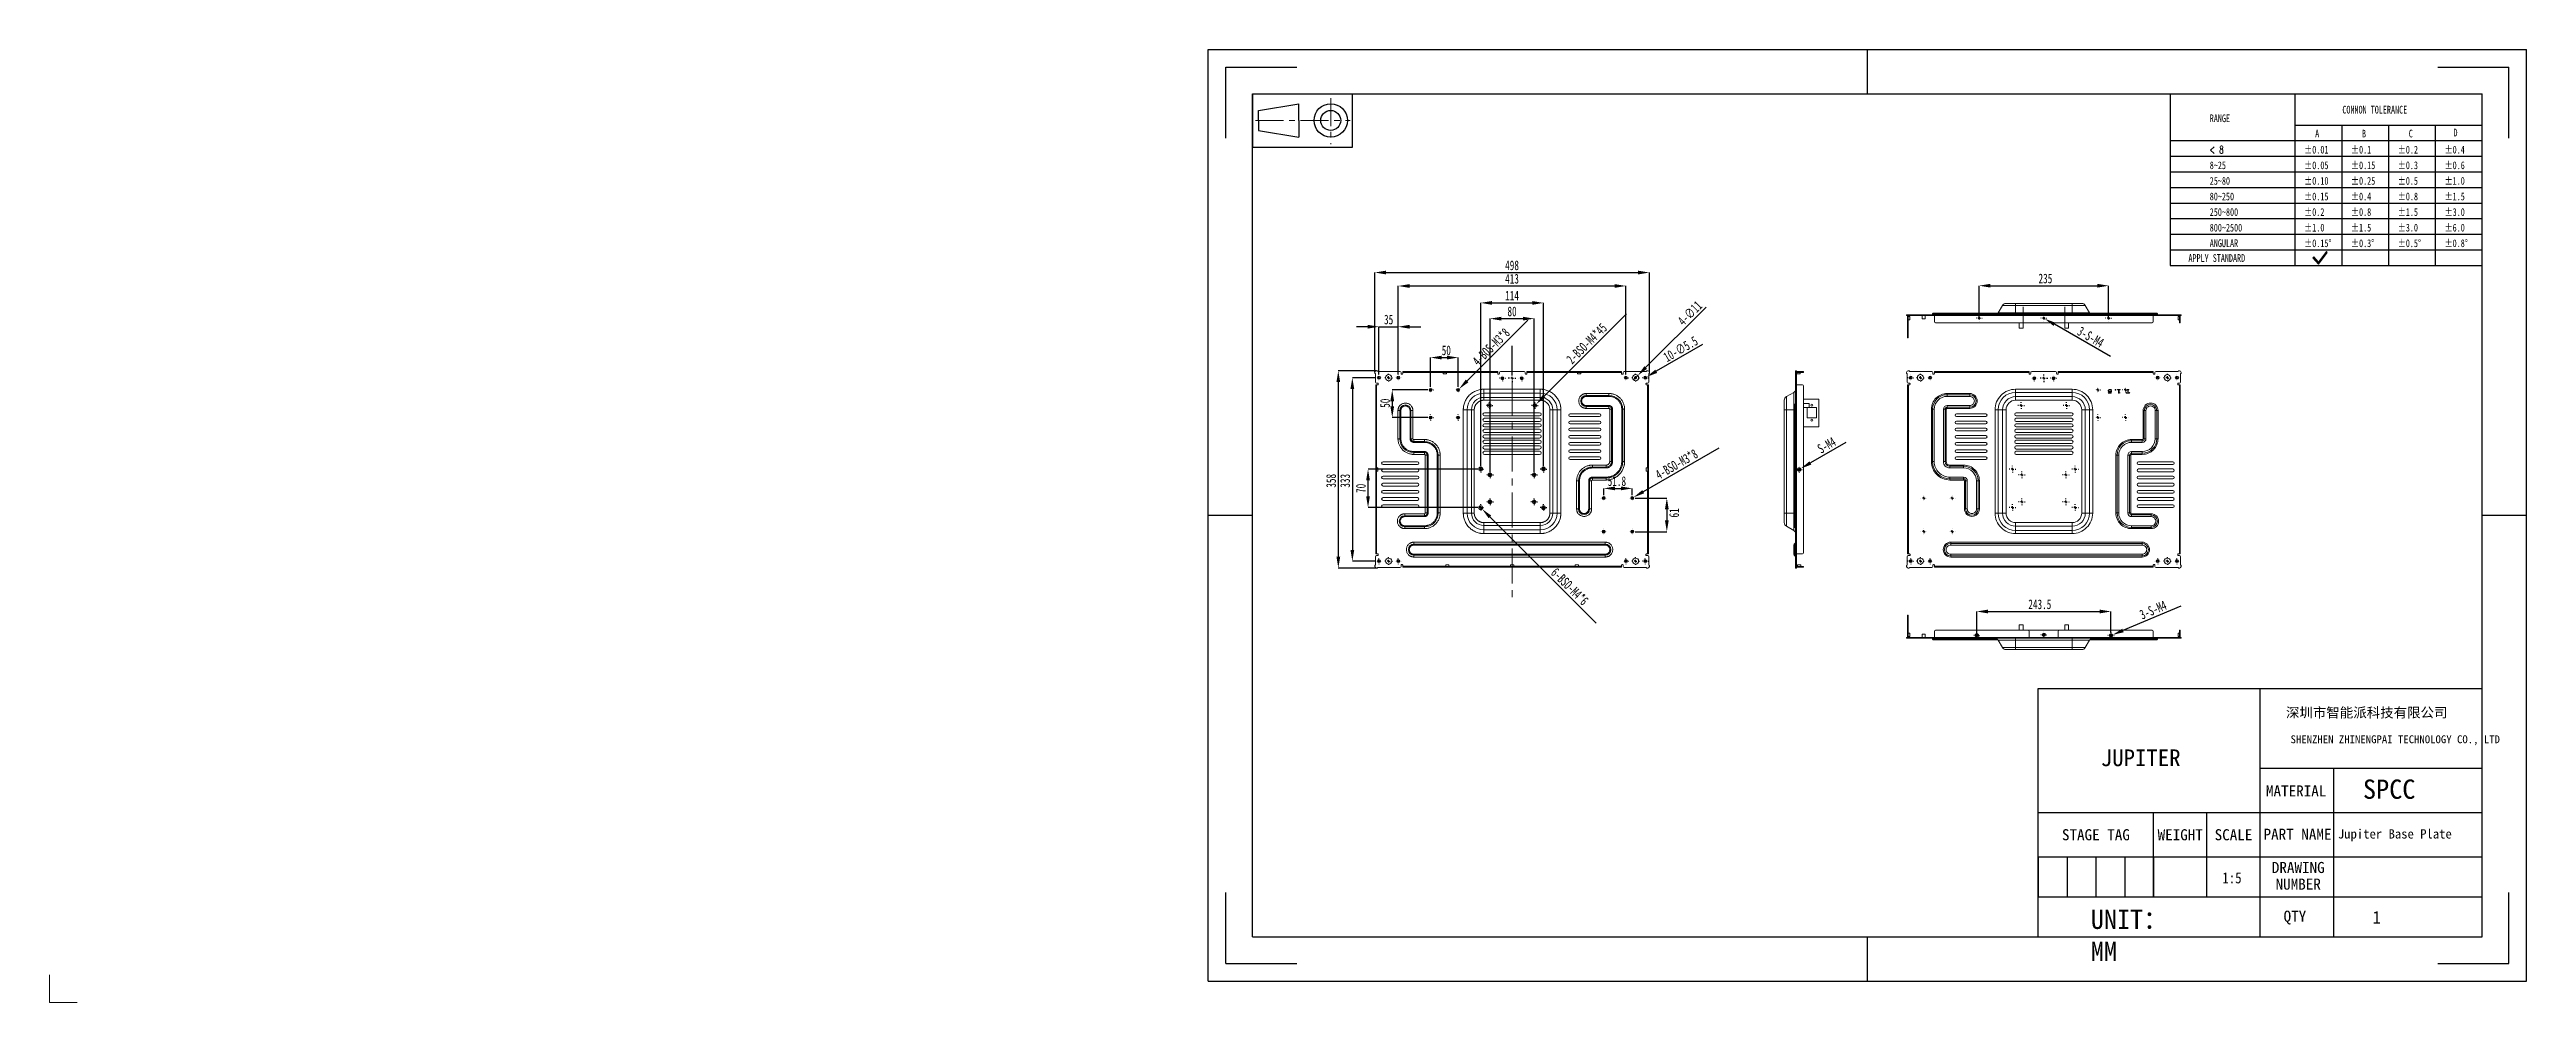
# Model space of a CAD drawing. Header units: millimetres. Extents: x 2 to 901, y 2 to 348.
import ezdxf

# ---------------------------------------------------------------- set-up
doc = ezdxf.new("R2010")
doc.units = ezdxf.units.MM
doc.header["$PDSIZE"] = -1
doc.linetypes.add('CENTER', pattern=[10.16, 6.35, -1.27, 1.27, -1.27])
doc.linetypes.add('CENTERX2', pattern=[20.32, 12.7, -2.54, 2.54, -2.54])
doc.layers.add('DEFAULT_1', color=7, linetype='CENTER', lineweight=18)
doc.layers.add('尺寸线层', color=3, linetype='Continuous', lineweight=18)
doc.layers.add('图框', color=7, linetype='Continuous')
doc.styles.add('SLDTEXTSTYLE4', font='TXT', dxfattribs={"width": 0.7})
doc.styles.add('SLDTEXTSTYLE5', font='TXT', dxfattribs={"width": 0.642857, "bigfont": 'bigfont'})
doc.styles.add('TEXTSTYLE_2', font='')
doc.styles.add('TEXTSTYLE_3', font='')
doc.styles.get('TEXTSTYLE_2').set_extended_font_data('宋体')
doc.styles.get('TEXTSTYLE_3').set_extended_font_data('宋体')
doc.dimstyles.new('SLDDIMSTYLE0', dxfattribs={"dimtxt": 3.5, "dimasz": 4.08, "dimexe": 0, "dimexo": 0.0625, "dimgap": 0.875, "dimtad": 2, "dimdec": 1, "dimlfac": 5, "dimrnd": 1e-09, "dimzin": 12, "dimdsep": 46, "dimtxsty": 'SLDTEXTSTYLE4', "dimsah": 1, "dimcen": 0.09, "dimadec": 0, "dimazin": 3, "dimtfac": 1, "dimtdec": 1, "dimtofl": 0, "dimtmove": 0, "dimatfit": 3, "dimfxl": 1, "dimfrac": 2, "dimtolj": 1, "dimtzin": 12, "dimarcsym": 0})
doc.dimstyles.new('SLDDIMSTYLE1', dxfattribs={"dimtxt": 3.5, "dimasz": 4.08, "dimexe": 0, "dimexo": 0.0625, "dimgap": 0.875, "dimtad": 2, "dimdec": 1, "dimlfac": 5, "dimrnd": 1e-09, "dimzin": 12, "dimdsep": 46, "dimtxsty": 'SLDTEXTSTYLE4', "dimsah": 1, "dimcen": 0.09, "dimadec": 0, "dimazin": 3, "dimtfac": 1, "dimtdec": 1, "dimtmove": 0, "dimatfit": 0, "dimfxl": 1, "dimfrac": 2, "dimtolj": 1, "dimtzin": 12, "dimarcsym": 0})
doc.dimstyles.new('SLDDIMSTYLE2', dxfattribs={"dimtxt": 3.5, "dimasz": 4.08, "dimexe": 0, "dimexo": 0.0625, "dimgap": 0.875, "dimtad": 2, "dimdec": 1, "dimlfac": 5, "dimrnd": 1e-09, "dimzin": 12, "dimdsep": 46, "dimtxsty": 'SLDTEXTSTYLE4', "dimblk1": 'NONE', "dimsah": 1, "dimcen": 0, "dimadec": 0, "dimazin": 3, "dimtfac": 1, "dimtdec": 1, "dimtmove": 0, "dimatfit": 3, "dimldrblk": 'NONE', "dimfxl": 1, "dimfrac": 2, "dimtolj": 1, "dimtzin": 12, "dimarcsym": 0})
doc.dimstyles.new('SLDDIMSTYLE3', dxfattribs={"dimtxt": 3.5, "dimasz": 4.08, "dimexe": 0, "dimexo": 0.0625, "dimgap": 0.875, "dimtad": 2, "dimdec": 1, "dimlfac": 5, "dimrnd": 1e-09, "dimzin": 12, "dimdsep": 46, "dimtxsty": 'SLDTEXTSTYLE4', "dimblk1": 'NONE', "dimsah": 1, "dimcen": 0, "dimadec": 0, "dimazin": 3, "dimtfac": 1, "dimtdec": 1, "dimtmove": 0, "dimatfit": 3, "dimldrblk": 'NONE', "dimfxl": 1, "dimfrac": 2, "dimtolj": 1, "dimtzin": 12, "dimarcsym": 0})

msp = doc.modelspace()

# ---------------------------------------------------------------- texts
at = {"attachment_point": 1}
for s, insert, char_height, width, style in [('RANGE', (786.377, 324.912), 2.8075, 27.57428, 'SLDTEXTSTYLE4'), ('COMMON TOLERANCE', (834.492, 328.038), 2.80749, 92.4272, 'SLDTEXTSTYLE4'), ('A', (824.618, 319.358), 2.807, 4.05626, 'SLDTEXTSTYLE4'), ('B', (841.6, 319.358), 2.807, 3.9914, 'SLDTEXTSTYLE4'), ('C', (858.583, 319.358), 2.807, 4.03857, 'SLDTEXTSTYLE4'), ('D', (874.813, 319.739), 2.807, 3.9914, 'SLDTEXTSTYLE4'), ('8~25', (786.377, 307.86), 2.8075, 21.74341, 'SLDTEXTSTYLE4'), ('< 8', (786.377, 313.521), 2.8075, 13.47425, 'SLDTEXTSTYLE5'), ('%%P0.01', (820.624, 313.521), 2.8075, 19.65633, 'SLDTEXTSTYLE4'), ('%%P0.05', (820.624, 307.86), 2.8075, 21.68446, 'SLDTEXTSTYLE4'), ('%%P0.1', (837.606, 313.521), 2.8075, 14.7393, 'SLDTEXTSTYLE4'), ('%%P0.15', (837.606, 307.86), 2.8075, 20.69987, 'SLDTEXTSTYLE4'), ('%%P0.2', (854.588, 313.521), 2.8075, 16.76743, 'SLDTEXTSTYLE4'), ('%%P0.3', (854.588, 307.86), 2.8075, 16.76743, 'SLDTEXTSTYLE4'), ('%%P0.4', (871.571, 313.521), 2.8075, 16.70257, 'SLDTEXTSTYLE4'), ('%%P0.6', (871.571, 307.86), 2.8075, 16.76743, 'SLDTEXTSTYLE4'), ('25~80', (786.377, 302.199), 2.8075, 26.66044, 'SLDTEXTSTYLE4'), ('%%P0.10', (820.624, 302.199), 2.8075, 19.72118, 'SLDTEXTSTYLE4'), ('%%P0.15', (820.624, 296.538), 2.8075, 20.69987, 'SLDTEXTSTYLE4'), ('%%P0.25', (837.606, 302.199), 2.8075, 22.66315, 'SLDTEXTSTYLE4'), ('%%P0.4', (837.606, 296.538), 2.8075, 16.70257, 'SLDTEXTSTYLE4'), ('%%P0.5', (854.588, 302.199), 2.8075, 16.76743, 'SLDTEXTSTYLE4'), ('%%P0.8', (854.588, 296.538), 2.8075, 16.76743, 'SLDTEXTSTYLE4'), ('%%P1.0', (871.571, 302.199), 2.8075, 14.80415, 'SLDTEXTSTYLE4'), ('%%P1.5', (871.571, 296.538), 2.8075, 15.78284, 'SLDTEXTSTYLE4'), ('250~800', (786.377, 290.877), 2.8075, 36.4945, 'SLDTEXTSTYLE4'), ('80~250', (786.377, 296.538), 2.8075, 31.57747, 'SLDTEXTSTYLE4'), ('%%P0.2', (820.624, 290.877), 2.8075, 16.76743, 'SLDTEXTSTYLE4'), ('%%P0.8', (837.606, 290.877), 2.8075, 16.76743, 'SLDTEXTSTYLE4'), ('%%P1.5', (854.588, 290.877), 2.8075, 15.78284, 'SLDTEXTSTYLE4'), ('%%P3.0', (871.571, 290.877), 2.8075, 16.76743, 'SLDTEXTSTYLE4'), ('ANGULAR', (786.377, 279.556), 2.8075, 39.43057, 'SLDTEXTSTYLE4'), ('800~2500', (786.377, 285.217), 2.8075, 41.41153, 'SLDTEXTSTYLE4'), ('%%P1.0', (820.624, 285.217), 2.8075, 14.80415, 'SLDTEXTSTYLE4'), ('%%P0.15%%D', (820.624, 279.556), 2.8075, 24.6559, 'SLDTEXTSTYLE4'), ('%%P1.5', (837.606, 285.217), 2.8075, 15.78284, 'SLDTEXTSTYLE4'), ('%%P0.3%%D', (837.606, 279.556), 2.8075, 20.72345, 'SLDTEXTSTYLE4'), ('%%P3.0', (854.588, 285.217), 2.8075, 16.76743, 'SLDTEXTSTYLE4'), ('%%P0.5%%D', (854.588, 279.556), 2.8075, 20.72345, 'SLDTEXTSTYLE4'), ('%%P6.0', (871.571, 285.217), 2.8075, 16.76743, 'SLDTEXTSTYLE4'), ('%%P0.8%%D', (871.571, 279.556), 2.8075, 20.72345, 'SLDTEXTSTYLE4'), ('APPLY STANDARD', (778.635, 274.183), 2.80749, 80.70061, 'SLDTEXTSTYLE4')]:
    msp.add_mtext(s, dxfattribs=dict(at, insert=insert, char_height=char_height, width=width, style=style))
at = {"color": 7, "linetype": 'Continuous', "insert": (843.335, 109.555), "char_height": 3.57989, "width": 84.93526, "attachment_point": 2, "style": 'TEXTSTYLE_2'}
msp.add_mtext('深圳市智能派科技有限公司', dxfattribs=at)
at = {"color": 7, "linetype": 'Continuous', "attachment_point": 2, "line_spacing_factor": 0.9, "style": 'TEXTSTYLE_3'}
for s, insert, char_height, width in [('MATERIAL\\P ', (817.727, 81.328), 4.0266, 58.20607), ('STAGE TAG ', (745.07, 65.414), 4.0266, 48.69622), ('WEIGHT', (775.672, 65.414), 4.0266, 17.69485), ('SCALE', (795, 65.414), 4.0266, 17.69485), ('PART NAME', (818.218, 65.597), 4.0266, 33.7356), ('DRAWING NUMBER', (818.486, 53.529), 4.02656, 33.7356), ('QTY', (817.28, 35.838), 4.0266, 44.94451)]:
    msp.add_mtext(s, dxfattribs=dict(at, insert=insert, char_height=char_height, width=width))
at = {"insert": (790.945, 45.689), "char_height": 4.02656, "width": 9.65167, "attachment_point": 7}
msp.add_mtext('{\\W0.85;1:5}', dxfattribs=at)
at = {"layer": '尺寸线层', "attachment_point": 1}
for s, insert, char_height, width in [('SHENZHEN ZHINENGPAI TECHNOLOGY CO., LTD', (815.701, 99.489), 2.86391, 81.03315), ('JUPITER', (746.823, 94.387), 6.0838, 49.65048), ('SPCC', (841.967, 83.449), 7, 24.85263), ('UNIT：MM', (743.216, 36.179), 6.9856, 27.07781)]:
    msp.add_mtext(s, dxfattribs=dict(at, insert=insert, char_height=char_height, width=width))
at = {"layer": '尺寸线层', "linetype": 'CENTERX2', "insert": (832.885, 65.407), "char_height": 4.5, "width": 57.00441, "attachment_point": 1}
msp.add_mtext('{\\H0.75x;Jupiter Base Plate}', dxfattribs=at)
at = {"layer": '尺寸线层', "ltscale": 0.2, "insert": (845.401, 35.7), "char_height": 4.563, "width": 27.3661, "attachment_point": 1}
msp.add_mtext('1\\P\\P', dxfattribs=at)

# ---------------------------------------------------------------- blocks, each defined once
blk = doc.blocks.new('_D')
at = {"layer": 'Defpoints', "color": 0, "transparency": 16777216}
for p in [(583.02, 267.51), (483.42, 231.23), (583.02, 231.23)]:
    blk.add_point(p, dxfattribs=at)
at = {"layer": '图框', "color": 0, "lineweight": -2, "transparency": 16777216}
for p, q in [((483.42, 231.3), (483.42, 267.51)), ((487.5, 267.51), (578.94, 267.51)), ((583.02, 231.3), (583.02, 267.51))]:
    blk.add_line(p, q, dxfattribs=at)
at = {"layer": '图框', "color": 0, "transparency": 16777216}
for points in [[(487.5, 268.19), (487.5, 266.83), (483.42, 267.51)], [(578.94, 268.19), (578.94, 266.83), (583.02, 267.51)]]:
    blk.add_solid(points, dxfattribs=at)
at = {"layer": '图框', "color": 0, "transparency": 16777216, "insert": (533.2, 271.89), "char_height": 3.5, "attachment_point": 2, "style": 'SLDTEXTSTYLE4'}
blk.add_mtext('\\A1;498', dxfattribs=at)
blk = doc.blocks.new('_D_1')
at = {"layer": 'Defpoints', "color": 0, "transparency": 16777216}
for p in [(484.02, 231.83), (470.16, 160.23), (484.02, 160.23)]:
    blk.add_point(p, dxfattribs=at)
at = {"layer": '图框', "color": 0, "lineweight": -2, "transparency": 16777216}
for p, q in [((483.96, 231.83), (470.16, 231.83)), ((470.16, 227.75), (470.16, 164.31)), ((483.96, 160.23), (470.16, 160.23))]:
    blk.add_line(p, q, dxfattribs=at)
at = {"layer": '图框', "color": 0, "transparency": 16777216}
for points in [[(469.48, 227.75), (470.84, 227.75), (470.16, 231.83)], [(469.48, 164.31), (470.84, 164.31), (470.16, 160.23)]]:
    blk.add_solid(points, dxfattribs=at)
at = {"layer": '图框', "color": 0, "transparency": 16777216, "insert": (465.78, 191.9), "char_height": 3.5, "attachment_point": 2, "rotation": 90, "style": 'SLDTEXTSTYLE4'}
blk.add_mtext('\\A1;358', dxfattribs=at)
blk = doc.blocks.new('_D_2')
at = {"layer": 'Defpoints', "color": 0, "transparency": 16777216}
for p in [(491.92, 247.83), (484.92, 230.38), (491.92, 230.38)]:
    blk.add_point(p, dxfattribs=at)
at = {"layer": '图框', "color": 0, "lineweight": -2, "transparency": 16777216}
for p, q in [((480.84, 247.83), (476.76, 247.83)), ((484.92, 230.45), (484.92, 247.83)), ((484.92, 247.83), (491.92, 247.83)), ((491.92, 230.45), (491.92, 247.83)), ((496, 247.83), (500.08, 247.83))]:
    blk.add_line(p, q, dxfattribs=at)
at = {"layer": '图框', "color": 0, "transparency": 16777216}
for points in [[(480.84, 248.51), (480.84, 247.15), (484.92, 247.83)], [(496, 248.51), (496, 247.15), (491.92, 247.83)]]:
    blk.add_solid(points, dxfattribs=at)
at = {"layer": '图框', "color": 0, "transparency": 16777216, "insert": (488.42, 252.21), "char_height": 3.5, "attachment_point": 2, "style": 'SLDTEXTSTYLE4'}
blk.add_mtext('\\A1;35', dxfattribs=at)
blk = doc.blocks.new('_D_3')
at = {"layer": 'Defpoints', "color": 0, "transparency": 16777216}
for p in [(574.52, 262.63), (491.92, 230.38), (574.52, 230.38)]:
    blk.add_point(p, dxfattribs=at)
at = {"layer": '图框', "color": 0, "lineweight": -2, "transparency": 16777216}
for p, q in [((491.92, 230.45), (491.92, 262.63)), ((496, 262.63), (570.44, 262.63)), ((574.52, 230.45), (574.52, 262.63))]:
    blk.add_line(p, q, dxfattribs=at)
at = {"layer": '图框', "color": 0, "transparency": 16777216}
for points in [[(496, 263.31), (496, 261.95), (491.92, 262.63)], [(570.44, 263.31), (570.44, 261.95), (574.52, 262.63)]]:
    blk.add_solid(points, dxfattribs=at)
at = {"layer": '图框', "color": 0, "transparency": 16777216, "insert": (533.2, 267.01), "char_height": 3.5, "attachment_point": 2, "style": 'SLDTEXTSTYLE4'}
blk.add_mtext('\\A1;413', dxfattribs=at)
blk = doc.blocks.new('_D_4')
at = {"layer": 'Defpoints', "color": 0, "transparency": 16777216}
for p in [(483.87, 229.33), (475.25, 162.73), (483.87, 162.73)]:
    blk.add_point(p, dxfattribs=at)
at = {"layer": '图框', "color": 0, "lineweight": -2, "transparency": 16777216}
for p, q in [((483.81, 229.33), (475.25, 229.33)), ((475.25, 225.25), (475.25, 166.81)), ((483.81, 162.73), (475.25, 162.73))]:
    blk.add_line(p, q, dxfattribs=at)
at = {"layer": '图框', "color": 0, "transparency": 16777216}
for points in [[(474.57, 225.25), (475.93, 225.25), (475.25, 229.33)], [(474.57, 166.81), (475.93, 166.81), (475.25, 162.73)]]:
    blk.add_solid(points, dxfattribs=at)
at = {"layer": '图框', "color": 0, "transparency": 16777216, "insert": (470.87, 191.9), "char_height": 3.5, "attachment_point": 2, "rotation": 90, "style": 'SLDTEXTSTYLE4'}
blk.add_mtext('\\A1;333', dxfattribs=at)
blk = doc.blocks.new('_D_5')
at = {"layer": 'Defpoints', "color": 0, "transparency": 16777216}
for p in [(513.62, 236.63), (503.62, 225.91), (513.62, 225.91)]:
    blk.add_point(p, dxfattribs=at)
at = {"layer": '图框', "color": 0, "lineweight": -2, "transparency": 16777216}
for p, q in [((503.62, 225.98), (503.62, 236.63)), ((507.7, 236.63), (509.54, 236.63)), ((513.62, 225.98), (513.62, 236.63))]:
    blk.add_line(p, q, dxfattribs=at)
at = {"layer": '图框', "color": 0, "transparency": 16777216}
for points in [[(507.7, 237.31), (507.7, 235.95), (503.62, 236.63)], [(509.54, 237.31), (509.54, 235.95), (513.62, 236.63)]]:
    blk.add_solid(points, dxfattribs=at)
at = {"layer": '图框', "color": 0, "transparency": 16777216, "insert": (509.34, 241.01), "char_height": 3.5, "attachment_point": 2, "style": 'SLDTEXTSTYLE4'}
blk.add_mtext('\\A1;50', dxfattribs=at)
blk = doc.blocks.new('_D_6')
at = {"layer": 'Defpoints', "color": 0, "transparency": 16777216}
for p in [(502.58, 224.87), (489.73, 214.87), (502.58, 214.87)]:
    blk.add_point(p, dxfattribs=at)
at = {"layer": '图框', "color": 0, "lineweight": -2, "transparency": 16777216}
for p, q in [((502.52, 224.87), (489.73, 224.87)), ((489.73, 220.79), (489.73, 218.95)), ((502.52, 214.87), (489.73, 214.87))]:
    blk.add_line(p, q, dxfattribs=at)
at = {"layer": '图框', "color": 0, "transparency": 16777216}
for points in [[(489.05, 220.79), (490.41, 220.79), (489.73, 224.87)], [(489.05, 218.95), (490.41, 218.95), (489.73, 214.87)]]:
    blk.add_solid(points, dxfattribs=at)
at = {"layer": '图框', "color": 0, "transparency": 16777216, "insert": (485.35, 220.07), "char_height": 3.5, "attachment_point": 2, "rotation": 90, "style": 'SLDTEXTSTYLE4'}
blk.add_mtext('\\A1;50', dxfattribs=at)
blk = doc.blocks.new('_D_7')
at = {"layer": 'Defpoints', "color": 0, "transparency": 16777216}
for p in [(514, 225.25), (513.24, 224.49)]:
    blk.add_point(p, dxfattribs=at)
at = {"layer": '图框', "color": 0, "lineweight": -2, "transparency": 16777216}
for p, q in [((538.91, 250.16), (516.89, 228.14)), ((513.24, 224.49), (514, 225.25))]:
    blk.add_line(p, q, dxfattribs=at)
at = {"layer": '图框', "color": 0, "transparency": 16777216}
blk.add_solid([(516.4, 228.62), (517.37, 227.66), (514, 225.25)], dxfattribs=at)
at = {"layer": '图框', "color": 0, "transparency": 16777216, "insert": (518.45, 235.89), "char_height": 3.5, "attachment_point": 1, "rotation": 45, "style": 'SLDTEXTSTYLE4'}
blk.add_mtext('\\A1;4-BOS-M3*8', dxfattribs=at)
blk = doc.blocks.new('_NONE')
blk = doc.blocks.new('_D_8')
at = {"layer": 'Defpoints', "color": 0, "transparency": 16777216}
for p in [(576.82, 189.15), (566.46, 186.67), (576.82, 186.67)]:
    blk.add_point(p, dxfattribs=at)
at = {"layer": '图框', "color": 0, "lineweight": -2, "transparency": 16777216}
for p, q in [((566.46, 186.74), (566.46, 189.15)), ((570.54, 189.15), (572.74, 189.15)), ((576.82, 186.74), (576.82, 189.15))]:
    blk.add_line(p, q, dxfattribs=at)
at = {"layer": '图框', "color": 0, "transparency": 16777216}
for points in [[(570.54, 189.83), (570.54, 188.47), (566.46, 189.15)], [(572.74, 189.83), (572.74, 188.47), (576.82, 189.15)]]:
    blk.add_solid(points, dxfattribs=at)
at = {"layer": '图框', "color": 0, "transparency": 16777216, "insert": (571.24, 193.53), "char_height": 3.5, "attachment_point": 2, "style": 'SLDTEXTSTYLE4'}
blk.add_mtext('\\A1;51.8', dxfattribs=at)
blk = doc.blocks.new('_D_9')
at = {"layer": 'Defpoints', "color": 0, "transparency": 16777216}
for p in [(577.86, 185.63), (577.86, 173.43), (589.37, 173.43)]:
    blk.add_point(p, dxfattribs=at)
at = {"layer": '图框', "color": 0, "lineweight": -2, "transparency": 16777216}
for p, q in [((577.92, 185.63), (589.37, 185.63)), ((589.37, 181.55), (589.37, 177.51)), ((577.92, 173.43), (589.37, 173.43))]:
    blk.add_line(p, q, dxfattribs=at)
at = {"layer": '图框', "color": 0, "transparency": 16777216}
for points in [[(588.69, 181.55), (590.05, 181.55), (589.37, 185.63)], [(588.69, 177.51), (590.05, 177.51), (589.37, 173.43)]]:
    blk.add_solid(points, dxfattribs=at)
at = {"layer": '图框', "color": 0, "transparency": 16777216, "insert": (590.24, 180.24), "char_height": 3.5, "attachment_point": 2, "rotation": 90, "style": 'SLDTEXTSTYLE4'}
blk.add_mtext('\\A1;61', dxfattribs=at)
blk = doc.blocks.new('_D_10')
at = {"layer": 'Defpoints', "color": 0, "transparency": 16777216}
for p in [(576.35, 185.36), (577.29, 185.9)]:
    blk.add_point(p, dxfattribs=at)
at = {"layer": '图框', "color": 0, "lineweight": -2, "transparency": 16777216}
for p, q in [((608.24, 203.78), (580.82, 187.94)), ((576.35, 185.36), (577.29, 185.9))]:
    blk.add_line(p, q, dxfattribs=at)
at = {"layer": '图框', "color": 0, "transparency": 16777216}
blk.add_solid([(580.48, 188.53), (581.16, 187.36), (577.29, 185.9)], dxfattribs=at)
at = {"layer": '图框', "color": 0, "transparency": 16777216, "insert": (584.79, 195.29), "char_height": 3.5, "attachment_point": 1, "rotation": 30, "style": 'SLDTEXTSTYLE4'}
blk.add_mtext('\\A1;4-BSO-M3*8', dxfattribs=at)
blk = doc.blocks.new('_D_11')
at = {"layer": 'Defpoints', "color": 0, "transparency": 16777216}
for p in [(544.62, 256.49), (521.82, 197.36), (544.62, 197.36)]:
    blk.add_point(p, dxfattribs=at)
at = {"layer": '图框', "color": 0, "lineweight": -2, "transparency": 16777216}
for p, q in [((521.82, 197.42), (521.82, 256.49)), ((525.9, 256.49), (540.54, 256.49)), ((544.62, 197.42), (544.62, 256.49))]:
    blk.add_line(p, q, dxfattribs=at)
at = {"layer": '图框', "color": 0, "transparency": 16777216}
for points in [[(525.9, 257.17), (525.9, 255.81), (521.82, 256.49)], [(540.54, 257.17), (540.54, 255.81), (544.62, 256.49)]]:
    blk.add_solid(points, dxfattribs=at)
at = {"layer": '图框', "color": 0, "transparency": 16777216, "insert": (533.2, 260.87), "char_height": 3.5, "attachment_point": 2, "style": 'SLDTEXTSTYLE4'}
blk.add_mtext('\\A1;114', dxfattribs=at)
blk = doc.blocks.new('_D_12')
at = {"layer": 'Defpoints', "color": 0, "transparency": 16777216}
for p in [(480.94, 196.16), (520.62, 196.16), (520.62, 182.16)]:
    blk.add_point(p, dxfattribs=at)
at = {"layer": '图框', "color": 0, "lineweight": -2, "transparency": 16777216}
for p, q in [((520.56, 196.16), (480.94, 196.16)), ((480.94, 186.24), (480.94, 192.08)), ((520.56, 182.16), (480.94, 182.16))]:
    blk.add_line(p, q, dxfattribs=at)
at = {"layer": '图框', "color": 0, "transparency": 16777216}
for points in [[(480.26, 192.08), (481.62, 192.08), (480.94, 196.16)], [(480.26, 186.24), (481.62, 186.24), (480.94, 182.16)]]:
    blk.add_solid(points, dxfattribs=at)
at = {"layer": '图框', "color": 0, "transparency": 16777216, "insert": (476.56, 189.15), "char_height": 3.5, "attachment_point": 2, "rotation": 90, "style": 'SLDTEXTSTYLE4'}
blk.add_mtext('\\A1;70', dxfattribs=at)
blk = doc.blocks.new('_D_13')
at = {"layer": 'Defpoints', "color": 0, "transparency": 16777216}
for p in [(541.22, 250.77), (525.22, 195.27), (541.22, 195.27)]:
    blk.add_point(p, dxfattribs=at)
at = {"layer": '图框', "color": 0, "lineweight": -2, "transparency": 16777216}
for p, q in [((525.22, 195.33), (525.22, 250.77)), ((529.3, 250.77), (537.14, 250.77)), ((541.22, 195.33), (541.22, 250.77))]:
    blk.add_line(p, q, dxfattribs=at)
at = {"layer": '图框', "color": 0, "transparency": 16777216}
for points in [[(529.3, 251.45), (529.3, 250.09), (525.22, 250.77)], [(537.14, 251.45), (537.14, 250.09), (541.22, 250.77)]]:
    blk.add_solid(points, dxfattribs=at)
at = {"layer": '图框', "color": 0, "transparency": 16777216, "insert": (533.2, 255.15), "char_height": 3.5, "attachment_point": 2, "style": 'SLDTEXTSTYLE4'}
blk.add_mtext('\\A1;80', dxfattribs=at)
blk = doc.blocks.new('_D_14')
at = {"layer": 'Defpoints', "color": 0, "transparency": 16777216}
for p in [(521.32, 182.66), (522.31, 181.67)]:
    blk.add_point(p, dxfattribs=at)
at = {"layer": '图框', "color": 0, "lineweight": -2, "transparency": 16777216}
for p, q in [((521.32, 182.66), (522.31, 181.67)), ((563.78, 140.2), (525.2, 178.78))]:
    blk.add_line(p, q, dxfattribs=at)
at = {"layer": '图框', "color": 0, "transparency": 16777216}
blk.add_solid([(525.68, 179.26), (524.72, 178.3), (522.31, 181.67)], dxfattribs=at)
at = {"layer": '图框', "color": 0, "transparency": 16777216, "insert": (549.51, 160.66), "char_height": 3.5, "attachment_point": 1, "rotation": 315, "style": 'SLDTEXTSTYLE4'}
blk.add_mtext('\\A1;6-BSO-M4*6', dxfattribs=at)
blk = doc.blocks.new('_D_15')
at = {"layer": 'Defpoints', "color": 0, "transparency": 16777216}
for p in [(581.04, 229.06), (581.99, 229.61)]:
    blk.add_point(p, dxfattribs=at)
at = {"layer": '图框', "color": 0, "lineweight": -2, "transparency": 16777216}
for p, q in [((602.33, 241.35), (585.53, 231.65)), ((581.04, 229.06), (581.99, 229.61))]:
    blk.add_line(p, q, dxfattribs=at)
at = {"layer": '图框', "color": 0, "transparency": 16777216}
blk.add_solid([(585.19, 232.24), (585.87, 231.06), (581.99, 229.61)], dxfattribs=at)
at = {"layer": '图框', "color": 0, "transparency": 16777216, "insert": (587.72, 237.96), "char_height": 3.5, "attachment_point": 1, "rotation": 30, "style": 'SLDTEXTSTYLE4'}
blk.add_mtext('\\A1;10-∅5.5', dxfattribs=at)
blk = doc.blocks.new('_D_16')
at = {"layer": 'Defpoints', "color": 0, "transparency": 16777216}
for p in [(540.97, 218.74), (541.96, 219.73)]:
    blk.add_point(p, dxfattribs=at)
at = {"layer": '图框', "color": 0, "lineweight": -2, "transparency": 16777216}
for p, q in [((574.73, 252.49), (544.85, 222.61)), ((540.97, 218.74), (541.96, 219.73))]:
    blk.add_line(p, q, dxfattribs=at)
at = {"layer": '图框', "color": 0, "transparency": 16777216}
blk.add_solid([(544.37, 223.1), (545.33, 222.13), (541.96, 219.73)], dxfattribs=at)
at = {"layer": '图框', "color": 0, "transparency": 16777216, "insert": (552.54, 236.49), "char_height": 3.5, "attachment_point": 1, "rotation": 45, "style": 'SLDTEXTSTYLE4'}
blk.add_mtext('\\A1;2-BSO-M4*45', dxfattribs=at)
blk = doc.blocks.new('_D_17')
at = {"layer": 'Defpoints', "color": 0, "transparency": 16777216}
for p in [(577.24, 228.56), (578.8, 230.11)]:
    blk.add_point(p, dxfattribs=at)
at = {"layer": '图框', "color": 0, "lineweight": -2, "transparency": 16777216}
for p, q in [((603.59, 254.91), (581.68, 233)), ((577.24, 228.56), (578.8, 230.11))]:
    blk.add_line(p, q, dxfattribs=at)
at = {"layer": '图框', "color": 0, "transparency": 16777216}
blk.add_solid([(581.2, 233.48), (582.16, 232.52), (578.8, 230.11)], dxfattribs=at)
at = {"layer": '图框', "color": 0, "transparency": 16777216, "insert": (592.95, 250.46), "char_height": 3.5, "attachment_point": 1, "rotation": 45, "style": 'SLDTEXTSTYLE4'}
blk.add_mtext('\\A1;4-∅11', dxfattribs=at)
blk = doc.blocks.new('SW_CENTERMARKSYMBOL_0')
at = {"layer": '图框', "color": 0}
for p, q in [((-1, 0), (-1.2, 0)), ((0, 0), (-0.5, 0)), ((0, 1), (0, 1.2)), ((0, 0), (0, 0.5)), ((0, 0), (0, -0.5)), ((0, 0), (0.5, 0)), ((1, 0), (1.2, 0)), ((0, -1), (0, -1.2))]:
    blk.add_line(p, q, dxfattribs=at)
blk = doc.blocks.new('SW_CENTERMARKSYMBOL_1')
at = {"layer": '图框', "color": 0}
for p, q in [((-1, 0), (-1.2, 0)), ((0, 0), (-0.5, 0)), ((0, 1), (0, 1.2)), ((0, 0), (0, 0.5)), ((0, 0), (0, -0.5)), ((0, 0), (0.5, 0)), ((1, 0), (1.2, 0)), ((0, -1), (0, -1.2))]:
    blk.add_line(p, q, dxfattribs=at)
blk = doc.blocks.new('SW_CENTERMARKSYMBOL_2')
at = {"layer": '图框', "color": 0}
for p, q in [((-1, 0), (-1.2, 0)), ((0, 0), (-0.5, 0)), ((0, 1), (0, 1.2)), ((0, 0), (0, 0.5)), ((0, 0), (0, -0.5)), ((0, 0), (0.5, 0)), ((1, 0), (1.2, 0)), ((0, -1), (0, -1.2))]:
    blk.add_line(p, q, dxfattribs=at)
blk = doc.blocks.new('SW_CENTERMARKSYMBOL_3')
at = {"layer": '图框', "color": 0}
for p, q in [((-1, 0), (-1.2, 0)), ((0, 0), (-0.5, 0)), ((0, 1), (0, 1.2)), ((0, 0), (0, 0.5)), ((0, 0), (0, -0.5)), ((0, 0), (0.5, 0)), ((1, 0), (1.2, 0)), ((0, -1), (0, -1.2))]:
    blk.add_line(p, q, dxfattribs=at)
blk = doc.blocks.new('SW_CENTERMARKSYMBOL_4')
at = {"layer": '图框', "color": 0}
for p, q in [((-1, 0), (-1.2, 0)), ((0, 0), (-0.5, 0)), ((0, 1), (0, 1.2)), ((0, 0), (0, 0.5)), ((0, 0), (0, -0.5)), ((0, 0), (0.5, 0)), ((1, 0), (1.2, 0)), ((0, -1), (0, -1.2))]:
    blk.add_line(p, q, dxfattribs=at)
blk = doc.blocks.new('SW_CENTERMARKSYMBOL_5')
at = {"layer": '图框', "color": 0}
for p, q in [((-1, 0), (-1.2, 0)), ((0, 0), (-0.5, 0)), ((0, 1), (0, 1.2)), ((0, 0), (0, 0.5)), ((0, 0), (0, -0.5)), ((0, 0), (0.5, 0)), ((1, 0), (1.2, 0)), ((0, -1), (0, -1.2))]:
    blk.add_line(p, q, dxfattribs=at)
blk = doc.blocks.new('SW_CENTERMARKSYMBOL_6')
at = {"layer": '图框', "color": 0}
for p, q in [((-1, 0), (-1.2, 0)), ((0, 0), (-0.5, 0)), ((0, 1), (0, 1.2)), ((0, 0), (0, 0.5)), ((0, 0), (0, -0.5)), ((0, 0), (0.5, 0)), ((1, 0), (1.2, 0)), ((0, -1), (0, -1.2))]:
    blk.add_line(p, q, dxfattribs=at)
blk = doc.blocks.new('SW_CENTERMARKSYMBOL_7')
at = {"layer": '图框', "color": 0}
for p, q in [((-1, 0), (-1.2, 0)), ((0, 0), (-0.5, 0)), ((0, 1), (0, 1.2)), ((0, 0), (0, 0.5)), ((0, 0), (0, -0.5)), ((0, 0), (0.5, 0)), ((1, 0), (1.2, 0)), ((0, -1), (0, -1.2))]:
    blk.add_line(p, q, dxfattribs=at)
blk = doc.blocks.new('SW_CENTERMARKSYMBOL_8')
at = {"layer": '图框', "color": 0}
for p, q in [((-1, 0), (-1.2, 0)), ((0, 0), (-0.5, 0)), ((0, 1), (0, 1.2)), ((0, 0), (0, 0.5)), ((0, 0), (0, -0.5)), ((0, 0), (0.5, 0)), ((1, 0), (1.2, 0)), ((0, -1), (0, -1.2))]:
    blk.add_line(p, q, dxfattribs=at)
blk = doc.blocks.new('SW_CENTERMARKSYMBOL_9')
at = {"layer": '图框', "color": 0}
for p, q in [((-1, 0), (-1.2, 0)), ((0, 0), (-0.5, 0)), ((0, 1), (0, 1.2)), ((0, 0), (0, 0.5)), ((0, 0), (0, -0.5)), ((0, 0), (0.5, 0)), ((1, 0), (1.2, 0)), ((0, -1), (0, -1.2))]:
    blk.add_line(p, q, dxfattribs=at)
blk = doc.blocks.new('SW_CENTERMARKSYMBOL_10')
at = {"layer": '图框', "color": 0}
for p, q in [((-1, 0), (-1.04, 0)), ((0, 0), (-0.5, 0)), ((0, 1), (0, 1.04)), ((0, 0), (0, 0.5)), ((0, 0), (0, -0.5)), ((0, 0), (0.5, 0)), ((1, 0), (1.04, 0)), ((0, -1), (0, -1.04))]:
    blk.add_line(p, q, dxfattribs=at)
blk = doc.blocks.new('SW_CENTERMARKSYMBOL_11')
at = {"layer": '图框', "color": 0}
for p, q in [((-1, 0), (-1.04, 0)), ((0, 0), (-0.5, 0)), ((0, 1), (0, 1.04)), ((0, 0), (0, 0.5)), ((0, 0), (0, -0.5)), ((0, 0), (0.5, 0)), ((1, 0), (1.04, 0)), ((0, -1), (0, -1.04))]:
    blk.add_line(p, q, dxfattribs=at)
blk = doc.blocks.new('SW_CENTERMARKSYMBOL_12')
at = {"layer": '图框', "color": 0}
for p, q in [((-1, 0), (-1.04, 0)), ((0, 0), (-0.5, 0)), ((0, 1), (0, 1.04)), ((0, 0), (0, 0.5)), ((0, 0), (0, -0.5)), ((0, 0), (0.5, 0)), ((1, 0), (1.04, 0)), ((0, -1), (0, -1.04))]:
    blk.add_line(p, q, dxfattribs=at)
blk = doc.blocks.new('SW_CENTERMARKSYMBOL_13')
at = {"layer": '图框', "color": 0}
for p, q in [((-1, 0), (-1.04, 0)), ((0, 0), (-0.5, 0)), ((0, 1), (0, 1.04)), ((0, 0), (0, 0.5)), ((0, 0), (0, -0.5)), ((0, 0), (0.5, 0)), ((1, 0), (1.04, 0)), ((0, -1), (0, -1.04))]:
    blk.add_line(p, q, dxfattribs=at)
blk = doc.blocks.new('SW_CENTERMARKSYMBOL_14')
at = {"layer": '图框', "color": 0}
for p, q in [((-1, 0), (-1.04, 0)), ((0, 0), (-0.5, 0)), ((0, 1), (0, 1.04)), ((0, 0), (0, 0.5)), ((0, 0), (0, -0.5)), ((0, 0), (0.5, 0)), ((1, 0), (1.04, 0)), ((0, -1), (0, -1.04))]:
    blk.add_line(p, q, dxfattribs=at)
blk = doc.blocks.new('SW_CENTERMARKSYMBOL_15')
at = {"layer": '图框', "color": 0}
for p, q in [((-1, 0), (-1.04, 0)), ((0, 0), (-0.5, 0)), ((0, 1), (0, 1.04)), ((0, 0), (0, 0.5)), ((0, 0), (0, -0.5)), ((0, 0), (0.5, 0)), ((1, 0), (1.04, 0)), ((0, -1), (0, -1.04))]:
    blk.add_line(p, q, dxfattribs=at)
blk = doc.blocks.new('SW_CENTERMARKSYMBOL_16')
at = {"layer": '图框', "color": 0}
for p, q in [((-1, 0), (-1.04, 0)), ((0, 0), (-0.5, 0)), ((0, 1), (0, 1.04)), ((0, 0), (0, 0.5)), ((0, 0), (0, -0.5)), ((0, 0), (0.5, 0)), ((1, 0), (1.04, 0)), ((0, -1), (0, -1.04))]:
    blk.add_line(p, q, dxfattribs=at)
blk = doc.blocks.new('SW_CENTERMARKSYMBOL_17')
at = {"layer": '图框', "color": 0}
for p, q in [((-1, 0), (-1.04, 0)), ((0, 0), (-0.5, 0)), ((0, 1), (0, 1.04)), ((0, 0), (0, 0.5)), ((0, 0), (0, -0.5)), ((0, 0), (0.5, 0)), ((1, 0), (1.04, 0)), ((0, -1), (0, -1.04))]:
    blk.add_line(p, q, dxfattribs=at)
blk = doc.blocks.new('SW_CENTERMARKSYMBOL_18')
at = {"layer": '图框', "color": 0}
for p, q in [((0, 1), (0, 11.71)), ((-1, 0), (-1.4, 0)), ((0, 0), (-0.5, 0)), ((0, 0), (0, 0.5)), ((0, 0), (0, -0.5)), ((0, 0), (0.5, 0)), ((1, 0), (1.4, 0)), ((0, -1), (0, -1.4))]:
    blk.add_line(p, q, dxfattribs=at)
blk = doc.blocks.new('SW_CENTERMARKSYMBOL_19')
at = {"layer": '图框', "color": 0}
for p, q in [((-1, 0), (-1.4, 0)), ((0, 0), (-0.5, 0)), ((0, 1), (0, 1.4)), ((0, 0), (0, 0.5)), ((0, 0), (0, -0.5)), ((0, 0), (0.5, 0)), ((1, 0), (1.4, 0)), ((0, -1), (0, -1.4))]:
    blk.add_line(p, q, dxfattribs=at)
blk = doc.blocks.new('SW_CENTERMARKSYMBOL_20')
at = {"layer": '图框', "color": 0}
for p, q in [((-1, 0), (-1.4, 0)), ((0, 0), (-0.5, 0)), ((0, 1), (0, 1.4)), ((0, 0), (0, 0.5)), ((0, 0), (0, -0.5)), ((0, 0), (0.5, 0)), ((1, 0), (1.4, 0)), ((0, -1), (0, -1.4))]:
    blk.add_line(p, q, dxfattribs=at)
blk = doc.blocks.new('SW_CENTERMARKSYMBOL_21')
at = {"layer": '图框', "color": 0}
for p, q in [((-1, 0), (-1.4, 0)), ((0, 0), (-0.5, 0)), ((0, 1), (0, 1.4)), ((0, 0), (0, 0.5)), ((0, 0), (0, -0.5)), ((0, 0), (0.5, 0)), ((1, 0), (1.4, 0)), ((0, -1), (0, -1.4))]:
    blk.add_line(p, q, dxfattribs=at)
blk = doc.blocks.new('SW_CENTERMARKSYMBOL_22')
at = {"layer": '图框', "color": 0}
for p, q in [((-1, 0), (-1.4, 0)), ((0, 0), (-0.5, 0)), ((0, 1), (0, 1.4)), ((0, 0), (0, 0.5)), ((0, 0), (0, -0.5)), ((0, 0), (0.5, 0)), ((1, 0), (1.4, 0)), ((0, -1), (0, -1.4))]:
    blk.add_line(p, q, dxfattribs=at)
blk = doc.blocks.new('SW_CENTERMARKSYMBOL_23')
at = {"layer": '图框', "color": 0}
for p, q in [((-1, 0), (-1.05, 0)), ((0, 0), (-0.5, 0)), ((0, 1), (0, 1.05)), ((0, 0), (0, 0.5)), ((0, 0), (0, -0.5)), ((0, 0), (0.5, 0)), ((1, 0), (1.05, 0)), ((0, -1), (0, -1.05))]:
    blk.add_line(p, q, dxfattribs=at)
blk = doc.blocks.new('SW_CENTERMARKSYMBOL_24')
at = {"layer": '图框', "color": 0}
for p, q in [((-1, 0), (-1.05, 0)), ((0, 0), (-0.5, 0)), ((0, 1), (0, 1.05)), ((0, 0), (0, 0.5)), ((0, 0), (0, -0.5)), ((0, 0), (0.5, 0)), ((1, 0), (1.05, 0)), ((0, -1), (0, -1.05))]:
    blk.add_line(p, q, dxfattribs=at)
blk = doc.blocks.new('SW_CENTERMARKSYMBOL_25')
at = {"layer": '图框', "color": 0}
for p, q in [((-1, 0), (-1.05, 0)), ((0, 0), (-0.5, 0)), ((0, 1), (0, 1.05)), ((0, 0), (0, 0.5)), ((0, 0), (0, -0.5)), ((0, 0), (0.5, 0)), ((1, 0), (1.05, 0)), ((0, -1), (0, -1.05))]:
    blk.add_line(p, q, dxfattribs=at)
blk = doc.blocks.new('SW_CENTERMARKSYMBOL_26')
at = {"layer": '图框', "color": 0}
for p, q in [((-1, 0), (-1.05, 0)), ((0, 0), (-0.5, 0)), ((0, 1), (0, 1.05)), ((0, 0), (0, 0.5)), ((0, 0), (0, -0.5)), ((0, 0), (0.5, 0)), ((1, 0), (1.05, 0)), ((0, -1), (0, -1.05))]:
    blk.add_line(p, q, dxfattribs=at)
blk = doc.blocks.new('SW_CENTERMARKSYMBOL_27')
at = {"layer": '图框', "color": 0}
for p, q in [((-1, 0), (-1.05, 0)), ((0, 0), (-0.5, 0)), ((0, 1), (0, 1.05)), ((0, 0), (0, 0.5)), ((0, 0), (0, -0.5)), ((0, 0), (0.5, 0)), ((1, 0), (1.05, 0)), ((0, -1), (0, -1.05))]:
    blk.add_line(p, q, dxfattribs=at)
blk = doc.blocks.new('SW_CENTERMARKSYMBOL_28')
at = {"layer": '图框', "color": 0}
for p, q in [((-1, 0), (-1.05, 0)), ((0, 0), (-0.5, 0)), ((0, 1), (0, 1.05)), ((0, 0), (0, 0.5)), ((0, 0), (0, -0.5)), ((0, 0), (0.5, 0)), ((1, 0), (1.05, 0)), ((0, -1), (0, -1.05))]:
    blk.add_line(p, q, dxfattribs=at)
blk = doc.blocks.new('SW_CENTERMARKSYMBOL_29')
at = {"layer": '图框', "color": 0}
for p, q in [((-1, 0), (-1.05, 0)), ((0, 0), (-0.5, 0)), ((0, 1), (0, 1.05)), ((0, 0), (0, 0.5)), ((0, 0), (0, -0.5)), ((0, 0), (0.5, 0)), ((1, 0), (1.05, 0)), ((0, -1), (0, -1.05))]:
    blk.add_line(p, q, dxfattribs=at)
blk = doc.blocks.new('SW_CENTERMARKSYMBOL_30')
at = {"layer": '图框', "color": 0}
for p, q in [((-1, 0), (-1.05, 0)), ((0, 0), (-0.5, 0)), ((0, 1), (0, 1.05)), ((0, 0), (0, 0.5)), ((0, 0), (0, -0.5)), ((0, 0), (0.5, 0)), ((1, 0), (1.05, 0)), ((0, -1), (0, -1.05))]:
    blk.add_line(p, q, dxfattribs=at)
blk = doc.blocks.new('SW_CENTERMARKSYMBOL_31')
at = {"layer": '图框', "color": 0}
for p, q in [((-1, 0), (-1.05, 0)), ((0, 0), (-0.5, 0)), ((0, 1), (0, 1.05)), ((0, 0), (0, 0.5)), ((0, 0), (0, -0.5)), ((0, 0), (0.5, 0)), ((1, 0), (1.05, 0)), ((0, -1), (0, -1.05))]:
    blk.add_line(p, q, dxfattribs=at)
blk = doc.blocks.new('SW_CENTERMARKSYMBOL_32')
at = {"layer": '图框', "color": 0}
for p, q in [((-1, 0), (-1.05, 0)), ((0, 0), (-0.5, 0)), ((0, 1), (0, 1.05)), ((0, 0), (0, 0.5)), ((0, 0), (0, -0.5)), ((0, 0), (0.5, 0)), ((1, 0), (1.05, 0)), ((0, -1), (0, -1.05))]:
    blk.add_line(p, q, dxfattribs=at)
blk = doc.blocks.new('_D_18')
at = {"layer": 'Defpoints', "color": 0, "transparency": 16777216}
for p in [(636.86, 195.72), (637.95, 196.35)]:
    blk.add_point(p, dxfattribs=at)
at = {"layer": '图框', "color": 0, "lineweight": -2, "transparency": 16777216}
for p, q in [((654.31, 205.8), (641.48, 198.39)), ((636.86, 195.72), (637.95, 196.35))]:
    blk.add_line(p, q, dxfattribs=at)
at = {"layer": '图框', "color": 0, "transparency": 16777216}
blk.add_solid([(641.14, 198.98), (641.82, 197.8), (637.95, 196.35)], dxfattribs=at)
at = {"layer": '图框', "color": 0, "transparency": 16777216, "insert": (643.59, 204.66), "char_height": 3.5, "attachment_point": 1, "rotation": 30, "style": 'SLDTEXTSTYLE4'}
blk.add_mtext('\\A1;S-M4', dxfattribs=at)
blk = doc.blocks.new('SW_CENTERMARKSYMBOL_33')
at = {"layer": '图框', "color": 0}
for p, q in [((-1, 0), (-1.1, 0)), ((0, 0), (-0.5, 0)), ((0, 1), (0, 1.1)), ((0, 0), (0, 0.5)), ((0, 0), (0, -0.5)), ((0, 0), (0.5, 0)), ((1, 0), (1.1, 0)), ((0, -1), (0, -1.1))]:
    blk.add_line(p, q, dxfattribs=at)
blk = doc.blocks.new('SW_CENTERMARKSYMBOL_34')
at = {"layer": '图框', "color": 0}
for p, q in [((-1, 0), (-1.2, 0)), ((0, 0), (-0.5, 0)), ((0, 1), (0, 1.2)), ((0, 0), (0, 0.5)), ((0, 0), (0, -0.5)), ((0, 0), (0.5, 0)), ((1, 0), (1.2, 0)), ((0, -1), (0, -1.2))]:
    blk.add_line(p, q, dxfattribs=at)
blk = doc.blocks.new('SW_CENTERMARKSYMBOL_35')
at = {"layer": '图框', "color": 0}
for p, q in [((-1, 0), (-1.2, 0)), ((0, 0), (-0.5, 0)), ((0, 1), (0, 1.2)), ((0, 0), (0, 0.5)), ((0, 0), (0, -0.5)), ((0, 0), (0.5, 0)), ((1, 0), (1.2, 0)), ((0, -1), (0, -1.2))]:
    blk.add_line(p, q, dxfattribs=at)
blk = doc.blocks.new('SW_CENTERMARKSYMBOL_36')
at = {"layer": '图框', "color": 0}
for p, q in [((-1, 0), (-1.2, 0)), ((0, 0), (-0.5, 0)), ((0, 1), (0, 1.2)), ((0, 0), (0, 0.5)), ((0, 0), (0, -0.5)), ((0, 0), (0.5, 0)), ((1, 0), (1.2, 0)), ((0, -1), (0, -1.2))]:
    blk.add_line(p, q, dxfattribs=at)
blk = doc.blocks.new('SW_CENTERMARKSYMBOL_37')
at = {"layer": '图框', "color": 0}
for p, q in [((-1, 0), (-1.2, 0)), ((0, 0), (-0.5, 0)), ((0, 1), (0, 1.2)), ((0, 0), (0, 0.5)), ((0, 0), (0, -0.5)), ((0, 0), (0.5, 0)), ((1, 0), (1.2, 0)), ((0, -1), (0, -1.2))]:
    blk.add_line(p, q, dxfattribs=at)
blk = doc.blocks.new('SW_CENTERMARKSYMBOL_38')
at = {"layer": '图框', "color": 0}
for p, q in [((-1, 0), (-1.2, 0)), ((0, 0), (-0.5, 0)), ((0, 1), (0, 1.2)), ((0, 0), (0, 0.5)), ((0, 0), (0, -0.5)), ((0, 0), (0.5, 0)), ((1, 0), (1.2, 0)), ((0, -1), (0, -1.2))]:
    blk.add_line(p, q, dxfattribs=at)
blk = doc.blocks.new('SW_CENTERMARKSYMBOL_39')
at = {"layer": '图框', "color": 0}
for p, q in [((-1, 0), (-1.2, 0)), ((0, 0), (-0.5, 0)), ((0, 1), (0, 1.2)), ((0, 0), (0, 0.5)), ((0, 0), (0, -0.5)), ((0, 0), (0.5, 0)), ((1, 0), (1.2, 0)), ((0, -1), (0, -1.2))]:
    blk.add_line(p, q, dxfattribs=at)
blk = doc.blocks.new('SW_CENTERMARKSYMBOL_40')
at = {"layer": '图框', "color": 0}
for p, q in [((-1, 0), (-1.2, 0)), ((0, 0), (-0.5, 0)), ((0, 1), (0, 1.2)), ((0, 0), (0, 0.5)), ((0, 0), (0, -0.5)), ((0, 0), (0.5, 0)), ((1, 0), (1.2, 0)), ((0, -1), (0, -1.2))]:
    blk.add_line(p, q, dxfattribs=at)
blk = doc.blocks.new('SW_CENTERMARKSYMBOL_41')
at = {"layer": '图框', "color": 0}
for p, q in [((-1, 0), (-1.2, 0)), ((0, 0), (-0.5, 0)), ((0, 1), (0, 1.2)), ((0, 0), (0, 0.5)), ((0, 0), (0, -0.5)), ((0, 0), (0.5, 0)), ((1, 0), (1.2, 0)), ((0, -1), (0, -1.2))]:
    blk.add_line(p, q, dxfattribs=at)
blk = doc.blocks.new('SW_CENTERMARKSYMBOL_42')
at = {"layer": '图框', "color": 0}
for p, q in [((-1, 0), (-1.2, 0)), ((0, 0), (-0.5, 0)), ((0, 1), (0, 1.2)), ((0, 0), (0, 0.5)), ((0, 0), (0, -0.5)), ((0, 0), (0.5, 0)), ((1, 0), (1.2, 0)), ((0, -1), (0, -1.2))]:
    blk.add_line(p, q, dxfattribs=at)
blk = doc.blocks.new('SW_CENTERMARKSYMBOL_43')
at = {"layer": '图框', "color": 0}
for p, q in [((-1, 0), (-1.2, 0)), ((0, 0), (-0.5, 0)), ((0, 1), (0, 1.2)), ((0, 0), (0, 0.5)), ((0, 0), (0, -0.5)), ((0, 0), (0.5, 0)), ((1, 0), (1.2, 0)), ((0, -1), (0, -1.2))]:
    blk.add_line(p, q, dxfattribs=at)
blk = doc.blocks.new('SW_CENTERMARKSYMBOL_44')
at = {"layer": '图框', "color": 0}
for p, q in [((-1, 0), (-1.04, 0)), ((0, 0), (-0.5, 0)), ((0, 1), (0, 1.04)), ((0, 0), (0, 0.5)), ((0, 0), (0, -0.5)), ((0, 0), (0.5, 0)), ((1, 0), (1.04, 0)), ((0, -1), (0, -1.04))]:
    blk.add_line(p, q, dxfattribs=at)
blk = doc.blocks.new('SW_CENTERMARKSYMBOL_45')
at = {"layer": '图框', "color": 0}
for p, q in [((-1, 0), (-1.04, 0)), ((0, 0), (-0.5, 0)), ((0, 1), (0, 1.04)), ((0, 0), (0, 0.5)), ((0, 0), (0, -0.5)), ((0, 0), (0.5, 0)), ((1, 0), (1.04, 0)), ((0, -1), (0, -1.04))]:
    blk.add_line(p, q, dxfattribs=at)
blk = doc.blocks.new('SW_CENTERMARKSYMBOL_46')
at = {"layer": '图框', "color": 0}
for p, q in [((-1, 0), (-1.04, 0)), ((0, 0), (-0.5, 0)), ((0, 1), (0, 1.04)), ((0, 0), (0, 0.5)), ((0, 0), (0, -0.5)), ((0, 0), (0.5, 0)), ((1, 0), (1.04, 0)), ((0, -1), (0, -1.04))]:
    blk.add_line(p, q, dxfattribs=at)
blk = doc.blocks.new('SW_CENTERMARKSYMBOL_47')
at = {"layer": '图框', "color": 0}
for p, q in [((-1, 0), (-1.04, 0)), ((0, 0), (-0.5, 0)), ((0, 1), (0, 1.04)), ((0, 0), (0, 0.5)), ((0, 0), (0, -0.5)), ((0, 0), (0.5, 0)), ((1, 0), (1.04, 0)), ((0, -1), (0, -1.04))]:
    blk.add_line(p, q, dxfattribs=at)
blk = doc.blocks.new('SW_CENTERMARKSYMBOL_48')
at = {"layer": '图框', "color": 0}
for p, q in [((-1, 0), (-1.04, 0)), ((0, 0), (-0.5, 0)), ((0, 1), (0, 1.04)), ((0, 0), (0, 0.5)), ((0, 0), (0, -0.5)), ((0, 0), (0.5, 0)), ((1, 0), (1.04, 0)), ((0, -1), (0, -1.04))]:
    blk.add_line(p, q, dxfattribs=at)
blk = doc.blocks.new('SW_CENTERMARKSYMBOL_49')
at = {"layer": '图框', "color": 0}
for p, q in [((-1, 0), (-1.04, 0)), ((0, 0), (-0.5, 0)), ((0, 1), (0, 1.04)), ((0, 0), (0, 0.5)), ((0, 0), (0, -0.5)), ((0, 0), (0.5, 0)), ((1, 0), (1.04, 0)), ((0, -1), (0, -1.04))]:
    blk.add_line(p, q, dxfattribs=at)
blk = doc.blocks.new('SW_CENTERMARKSYMBOL_50')
at = {"layer": '图框', "color": 0}
for p, q in [((-1, 0), (-1.04, 0)), ((0, 0), (-0.5, 0)), ((0, 1), (0, 1.04)), ((0, 0), (0, 0.5)), ((0, 0), (0, -0.5)), ((0, 0), (0.5, 0)), ((1, 0), (1.04, 0)), ((0, -1), (0, -1.04))]:
    blk.add_line(p, q, dxfattribs=at)
blk = doc.blocks.new('SW_CENTERMARKSYMBOL_51')
at = {"layer": '图框', "color": 0}
for p, q in [((-1, 0), (-1.04, 0)), ((0, 0), (-0.5, 0)), ((0, 1), (0, 1.04)), ((0, 0), (0, 0.5)), ((0, 0), (0, -0.5)), ((0, 0), (0.5, 0)), ((1, 0), (1.04, 0)), ((0, -1), (0, -1.04))]:
    blk.add_line(p, q, dxfattribs=at)
blk = doc.blocks.new('SW_CENTERMARKSYMBOL_52')
at = {"layer": '图框', "color": 0}
for p, q in [((-1, 0), (-1.4, 0)), ((0, 0), (-0.5, 0)), ((0, 1), (0, 1.4)), ((0, 0), (0, 0.5)), ((0, 0), (0, -0.5)), ((0, 0), (0.5, 0)), ((1, 0), (1.4, 0)), ((0, -1), (0, -1.4))]:
    blk.add_line(p, q, dxfattribs=at)
blk = doc.blocks.new('SW_CENTERMARKSYMBOL_53')
at = {"layer": '图框', "color": 0}
for p, q in [((-1, 0), (-1.4, 0)), ((0, 0), (-0.5, 0)), ((0, 1), (0, 1.4)), ((0, 0), (0, 0.5)), ((0, 0), (0, -0.5)), ((0, 0), (0.5, 0)), ((1, 0), (1.4, 0)), ((0, -1), (0, -1.4))]:
    blk.add_line(p, q, dxfattribs=at)
blk = doc.blocks.new('SW_CENTERMARKSYMBOL_54')
at = {"layer": '图框', "color": 0}
for p, q in [((-1, 0), (-1.4, 0)), ((0, 0), (-0.5, 0)), ((0, 1), (0, 1.4)), ((0, 0), (0, 0.5)), ((0, 0), (0, -0.5)), ((0, 0), (0.5, 0)), ((1, 0), (1.4, 0)), ((0, -1), (0, -1.4))]:
    blk.add_line(p, q, dxfattribs=at)
blk = doc.blocks.new('SW_CENTERMARKSYMBOL_55')
at = {"layer": '图框', "color": 0}
for p, q in [((-1, 0), (-1.4, 0)), ((0, 0), (-0.5, 0)), ((0, 1), (0, 1.4)), ((0, 0), (0, 0.5)), ((0, 0), (0, -0.5)), ((0, 0), (0.5, 0)), ((1, 0), (1.4, 0)), ((0, -1), (0, -1.4))]:
    blk.add_line(p, q, dxfattribs=at)
blk = doc.blocks.new('SW_CENTERMARKSYMBOL_56')
at = {"layer": '图框', "color": 0}
for p, q in [((-1, 0), (-1.4, 0)), ((0, 0), (-0.5, 0)), ((0, 1), (0, 1.4)), ((0, 0), (0, 0.5)), ((0, 0), (0, -0.5)), ((0, 0), (0.5, 0)), ((1, 0), (1.4, 0)), ((0, -1), (0, -1.4))]:
    blk.add_line(p, q, dxfattribs=at)
blk = doc.blocks.new('SW_CENTERMARKSYMBOL_57')
at = {"layer": '图框', "color": 0}
for p, q in [((-1, 0), (-1.05, 0)), ((0, 0), (-0.5, 0)), ((0, 1), (0, 1.05)), ((0, 0), (0, 0.5)), ((0, 0), (0, -0.5)), ((0, 0), (0.5, 0)), ((1, 0), (1.05, 0)), ((0, -1), (0, -1.05))]:
    blk.add_line(p, q, dxfattribs=at)
blk = doc.blocks.new('SW_CENTERMARKSYMBOL_58')
at = {"layer": '图框', "color": 0}
for p, q in [((-1, 0), (-1.05, 0)), ((0, 0), (-0.5, 0)), ((0, 1), (0, 1.05)), ((0, 0), (0, 0.5)), ((0, 0), (0, -0.5)), ((0, 0), (0.5, 0)), ((1, 0), (1.05, 0)), ((0, -1), (0, -1.05))]:
    blk.add_line(p, q, dxfattribs=at)
blk = doc.blocks.new('SW_CENTERMARKSYMBOL_59')
at = {"layer": '图框', "color": 0}
for p, q in [((-1, 0), (-1.05, 0)), ((0, 0), (-0.5, 0)), ((0, 1), (0, 1.05)), ((0, 0), (0, 0.5)), ((0, 0), (0, -0.5)), ((0, 0), (0.5, 0)), ((1, 0), (1.05, 0)), ((0, -1), (0, -1.05))]:
    blk.add_line(p, q, dxfattribs=at)
blk = doc.blocks.new('SW_CENTERMARKSYMBOL_60')
at = {"layer": '图框', "color": 0}
for p, q in [((-1, 0), (-1.05, 0)), ((0, 0), (-0.5, 0)), ((0, 1), (0, 1.05)), ((0, 0), (0, 0.5)), ((0, 0), (0, -0.5)), ((0, 0), (0.5, 0)), ((1, 0), (1.05, 0)), ((0, -1), (0, -1.05))]:
    blk.add_line(p, q, dxfattribs=at)
blk = doc.blocks.new('SW_CENTERMARKSYMBOL_61')
at = {"layer": '图框', "color": 0}
for p, q in [((-1, 0), (-1.05, 0)), ((0, 0), (-0.5, 0)), ((0, 1), (0, 1.05)), ((0, 0), (0, 0.5)), ((0, 0), (0, -0.5)), ((0, 0), (0.5, 0)), ((1, 0), (1.05, 0)), ((0, -1), (0, -1.05))]:
    blk.add_line(p, q, dxfattribs=at)
blk = doc.blocks.new('SW_CENTERMARKSYMBOL_62')
at = {"layer": '图框', "color": 0}
for p, q in [((-1, 0), (-1.05, 0)), ((0, 0), (-0.5, 0)), ((0, 1), (0, 1.05)), ((0, 0), (0, 0.5)), ((0, 0), (0, -0.5)), ((0, 0), (0.5, 0)), ((1, 0), (1.05, 0)), ((0, -1), (0, -1.05))]:
    blk.add_line(p, q, dxfattribs=at)
blk = doc.blocks.new('SW_CENTERMARKSYMBOL_63')
at = {"layer": '图框', "color": 0}
for p, q in [((-1, 0), (-1.05, 0)), ((0, 0), (-0.5, 0)), ((0, 1), (0, 1.05)), ((0, 0), (0, 0.5)), ((0, 0), (0, -0.5)), ((0, 0), (0.5, 0)), ((1, 0), (1.05, 0)), ((0, -1), (0, -1.05))]:
    blk.add_line(p, q, dxfattribs=at)
blk = doc.blocks.new('SW_CENTERMARKSYMBOL_64')
at = {"layer": '图框', "color": 0}
for p, q in [((-1, 0), (-1.05, 0)), ((0, 0), (-0.5, 0)), ((0, 1), (0, 1.05)), ((0, 0), (0, 0.5)), ((0, 0), (0, -0.5)), ((0, 0), (0.5, 0)), ((1, 0), (1.05, 0)), ((0, -1), (0, -1.05))]:
    blk.add_line(p, q, dxfattribs=at)
blk = doc.blocks.new('SW_CENTERMARKSYMBOL_65')
at = {"layer": '图框', "color": 0}
for p, q in [((-1, 0), (-1.05, 0)), ((0, 0), (-0.5, 0)), ((0, 1), (0, 1.05)), ((0, 0), (0, 0.5)), ((0, 0), (0, -0.5)), ((0, 0), (0.5, 0)), ((1, 0), (1.05, 0)), ((0, -1), (0, -1.05))]:
    blk.add_line(p, q, dxfattribs=at)
blk = doc.blocks.new('SW_CENTERMARKSYMBOL_66')
at = {"layer": '图框', "color": 0}
for p, q in [((-1, 0), (-1.05, 0)), ((0, 0), (-0.5, 0)), ((0, 1), (0, 1.05)), ((0, 0), (0, 0.5)), ((0, 0), (0, -0.5)), ((0, 0), (0.5, 0)), ((1, 0), (1.05, 0)), ((0, -1), (0, -1.05))]:
    blk.add_line(p, q, dxfattribs=at)
blk = doc.blocks.new('_D_19')
at = {"layer": 'Defpoints', "color": 0, "transparency": 16777216}
for p in [(725.9, 251.08), (726.48, 250.75)]:
    blk.add_point(p, dxfattribs=at)
at = {"layer": '图框', "color": 0, "lineweight": -2, "transparency": 16777216}
for p, q in [((725.9, 251.08), (726.48, 250.75)), ((750.32, 236.98), (730.01, 248.71))]:
    blk.add_line(p, q, dxfattribs=at)
at = {"layer": '图框', "color": 0, "transparency": 16777216}
blk.add_solid([(730.35, 249.3), (729.67, 248.12), (726.48, 250.75)], dxfattribs=at)
at = {"layer": '图框', "color": 0, "transparency": 16777216, "insert": (739.72, 248.15), "char_height": 3.5, "attachment_point": 1, "rotation": 330, "style": 'SLDTEXTSTYLE4'}
blk.add_mtext('\\A1;3-S-M4', dxfattribs=at)
blk = doc.blocks.new('_D_20')
at = {"layer": 'Defpoints', "color": 0, "transparency": 16777216}
for p in [(749.69, 262.73), (702.69, 250.91), (749.69, 250.91)]:
    blk.add_point(p, dxfattribs=at)
at = {"layer": '图框', "color": 0, "lineweight": -2, "transparency": 16777216}
for p, q in [((702.69, 250.97), (702.69, 262.73)), ((706.77, 262.73), (745.61, 262.73)), ((749.69, 250.97), (749.69, 262.73))]:
    blk.add_line(p, q, dxfattribs=at)
at = {"layer": '图框', "color": 0, "transparency": 16777216}
for points in [[(706.77, 263.41), (706.77, 262.05), (702.69, 262.73)], [(745.61, 263.41), (745.61, 262.05), (749.69, 262.73)]]:
    blk.add_solid(points, dxfattribs=at)
at = {"layer": '图框', "color": 0, "transparency": 16777216, "insert": (726.73, 267.1), "char_height": 3.5, "attachment_point": 2, "style": 'SLDTEXTSTYLE4'}
blk.add_mtext('\\A1;235', dxfattribs=at)
blk = doc.blocks.new('SW_CENTERMARKSYMBOL_67')
at = {"layer": '图框', "color": 0}
for p, q in [((-1, 0), (-1.1, 0)), ((0, 0), (-0.5, 0)), ((0, 1), (0, 1.1)), ((0, 0), (0, 0.5)), ((0, 0), (0, -0.5)), ((0, 0), (0.5, 0)), ((1, 0), (1.1, 0)), ((0, -1), (0, -1.1))]:
    blk.add_line(p, q, dxfattribs=at)
blk = doc.blocks.new('SW_CENTERMARKSYMBOL_68')
at = {"layer": '图框', "color": 0}
for p, q in [((-1, 0), (-1.1, 0)), ((0, 0), (-0.5, 0)), ((0, 1), (0, 1.1)), ((0, 0), (0, 0.5)), ((0, 0), (0, -0.5)), ((0, 0), (0.5, 0)), ((1, 0), (1.1, 0)), ((0, -1), (0, -1.1))]:
    blk.add_line(p, q, dxfattribs=at)
blk = doc.blocks.new('SW_CENTERMARKSYMBOL_69')
at = {"layer": '图框', "color": 0}
for p, q in [((-1, 0), (-1.1, 0)), ((0, 0), (-0.5, 0)), ((0, 1), (0, 1.1)), ((0, 0), (0, 0.5)), ((0, 0), (0, -0.5)), ((0, 0), (0.5, 0)), ((1, 0), (1.1, 0)), ((0, -1), (0, -1.1))]:
    blk.add_line(p, q, dxfattribs=at)
blk = doc.blocks.new('_D_21')
at = {"layer": 'Defpoints', "color": 0, "transparency": 16777216}
for p in [(749.96, 135.47), (751.12, 135.96)]:
    blk.add_point(p, dxfattribs=at)
at = {"layer": '图框', "color": 0, "lineweight": -2, "transparency": 16777216}
for p, q in [((775.83, 146.41), (754.88, 137.55)), ((749.96, 135.47), (751.12, 135.96))]:
    blk.add_line(p, q, dxfattribs=at)
at = {"layer": '图框', "color": 0, "transparency": 16777216}
blk.add_solid([(754.62, 138.18), (755.15, 136.92), (751.12, 135.96)], dxfattribs=at)
at = {"layer": '图框', "color": 0, "transparency": 16777216, "insert": (760.53, 144.69), "char_height": 3.5, "attachment_point": 1, "rotation": 22.93023, "style": 'SLDTEXTSTYLE4'}
blk.add_mtext('\\A1;3-S-M4', dxfattribs=at)
blk = doc.blocks.new('_D_22')
at = {"layer": 'Defpoints', "color": 0, "transparency": 16777216}
for p in [(750.54, 144.45), (701.84, 135.71), (750.54, 136.81)]:
    blk.add_point(p, dxfattribs=at)
at = {"layer": '图框', "color": 0, "lineweight": -2, "transparency": 16777216}
for p, q in [((701.84, 135.78), (701.84, 144.45)), ((705.92, 144.45), (746.46, 144.45)), ((750.54, 136.88), (750.54, 144.45))]:
    blk.add_line(p, q, dxfattribs=at)
at = {"layer": '图框', "color": 0, "transparency": 16777216}
for points in [[(705.92, 145.13), (705.92, 143.77), (701.84, 144.45)], [(746.46, 145.13), (746.46, 143.77), (750.54, 144.45)]]:
    blk.add_solid(points, dxfattribs=at)
at = {"layer": '图框', "color": 0, "transparency": 16777216, "insert": (724.71, 148.82), "char_height": 3.5, "attachment_point": 2, "style": 'SLDTEXTSTYLE4'}
blk.add_mtext('\\A1;243.5', dxfattribs=at)
blk = doc.blocks.new('SW_CENTERMARKSYMBOL_70')
at = {"layer": '图框', "color": 0}
for p, q in [((-1, 0), (-1.1, 0)), ((0, 0), (-0.5, 0)), ((0, 1), (0, 1.1)), ((0, 0), (0, 0.5)), ((0, 0), (0, -0.5)), ((0, 0), (0.5, 0)), ((1, 0), (1.1, 0)), ((0, -1), (0, -1.1))]:
    blk.add_line(p, q, dxfattribs=at)
blk = doc.blocks.new('SW_CENTERMARKSYMBOL_71')
at = {"layer": '图框', "color": 0}
for p, q in [((-1, 0), (-1.1, 0)), ((0, 0), (-0.5, 0)), ((0, 1), (0, 1.1)), ((0, 0), (0, 0.5)), ((0, 0), (0, -0.5)), ((0, 0), (0.5, 0)), ((1, 0), (1.1, 0)), ((0, -1), (0, -1.1))]:
    blk.add_line(p, q, dxfattribs=at)
blk = doc.blocks.new('SW_CENTERMARKSYMBOL_72')
at = {"layer": '图框', "color": 0}
for p, q in [((-1, 0), (-1.1, 0)), ((0, 0), (-0.5, 0)), ((0, 1), (0, 1.1)), ((0, 0), (0, 0.5)), ((0, 0), (0, -0.5)), ((0, 0), (0.5, 0)), ((1, 0), (1.1, 0)), ((0, -1), (0, -1.1))]:
    blk.add_line(p, q, dxfattribs=at)
blk = doc.blocks.new('96_1')
at = {"color": 7, "linetype": 'Continuous'}
for p, q in [((-11.25, 6), (-11.25, -6)), ((11.25, -6), (11.25, 6)), ((-9.93, 2.25), (-0.82, 3.75)), ((-9.93, 0), (-9.93, 2.25)), ((-9.93, 0), (-9.93, -2.25)), ((-0.82, 0), (-0.82, 3.75)), ((-0.82, 0), (-0.82, -3.75)), ((-9.93, -2.25), (-0.82, -3.75)), ((-11.25, -6), (11.25, -6))]:
    blk.add_line(p, q, dxfattribs=at)
for radius in [3.75, 2.25]:
    blk.add_circle((6.34, 0), radius, dxfattribs=at)
at = {"layer": 'DEFAULT_1', "color": 1, "linetype": 'CENTER'}
for p, q in [((-10.64, 0), (10.74, 0)), ((6.34, 5.05), (6.34, -5.36))]:
    blk.add_line(p, q, dxfattribs=at)

# ---------------------------------------------------------------- dimensions: what is measured, and where the dimension line sits
at = {"layer": '图框', "color": 3}
for base, p1, p2, dimstyle, picture, middle in [((583.018, 267.514), (483.418, 231.234), (583.018, 231.234), 'SLDDIMSTYLE0', '_D', (533.204, 267.514)), ((574.518, 262.633), (491.918, 230.384), (574.518, 230.384), 'SLDDIMSTYLE0', '_D_3', (533.204, 262.633)), ((749.69, 262.728), (702.69, 250.911), (749.69, 250.911), 'SLDDIMSTYLE0', '_D_20', (726.729, 262.728)), ((541.218, 250.773), (525.218, 195.268), (541.218, 195.268), 'SLDDIMSTYLE1', '_D_13', (533.204, 250.773)), ((513.618, 236.634), (503.618, 225.913), (513.618, 225.913), 'SLDDIMSTYLE1', '_D_5', (509.337, 236.634)), ((750.544, 144.445), (701.836, 135.714), (750.544, 136.814), 'SLDDIMSTYLE0', '_D_22', (724.714, 144.445))]:
    dim = msp.add_linear_dim(base=base, p1=p1, p2=p2, dimstyle=dimstyle, dxfattribs=at)
    dim.commit()
    dim.dimension.update_dxf_attribs({"geometry": picture, "text_midpoint": middle, "dimtype": 160})
for base, p1, p2, angle, dimstyle, picture, middle in [((544.618, 256.493), (521.818, 197.362), (544.618, 197.362), 0, 'SLDDIMSTYLE0', '_D_11', (533.204, 256.493)), ((491.918, 247.834), (484.918, 230.384), (491.918, 230.384), 0, 'SLDDIMSTYLE1', '_D_2', (488.418, 247.834)), ((470.159, 160.234), (484.018, 231.834), (484.018, 160.234), 90, 'SLDDIMSTYLE0', '_D_1', (470.159, 191.903)), ((475.245, 162.734), (483.868, 229.334), (483.868, 162.734), 90, 'SLDDIMSTYLE0', '_D_4', (475.245, 191.903)), ((480.936, 196.162), (520.618, 182.162), (520.618, 196.162), 90, 'SLDDIMSTYLE1', '_D_12', (480.936, 189.153)), ((589.368, 173.434), (577.858, 185.634), (577.858, 173.434), 90, 'SLDDIMSTYLE1', '_D_9', (589.368, 180.236))]:
    dim = msp.add_linear_dim(base=base, p1=p1, p2=p2, angle=angle, dimstyle=dimstyle, dxfattribs=at)
    dim.commit()
    dim.dimension.update_dxf_attribs({"geometry": picture, "text_midpoint": middle, "dimtype": 160})
for p1, p2, text, picture, middle in [((513.236, 224.491), (514, 225.254), '4-BOS-M3*8', '_D_7', (529.914, 241.169)), ((540.973, 218.739), (541.963, 219.729), '2-BSO-M4*45', '_D_16', (564.868, 242.634)), ((725.905, 251.076), (726.476, 250.746), '3-S-M4', '_D_19', (743.546, 240.891)), ((576.351, 185.364), (577.286, 185.904), '4-BSO-M3*8', '_D_10', (597.231, 197.42)), ((521.323, 182.657), (522.313, 181.667), '6-BSO-M4*6', '_D_14', (554.792, 149.189)), ((749.964, 135.468), (751.125, 135.959), '3-S-M4', '_D_21', (768.626, 143.363))]:
    dim = msp.add_diameter_dim_2p(p1=p1, p2=p2, text=text, dimstyle='SLDDIMSTYLE2', override={"dimpost": '<>'}, dxfattribs=at)
    dim.commit()
    dim.dimension.update_dxf_attribs({"geometry": picture, "text_midpoint": middle, "dimtype": 163})
for p1, p2, text, picture, middle in [((577.24, 228.557), (578.796, 230.112), '4-<>', '_D_17', (599.511, 250.827)), ((581.042, 229.059), (581.994, 229.609), '10-<>', '_D_15', (595.739, 237.545))]:
    dim = msp.add_diameter_dim_2p(p1=p1, p2=p2, text=text, dimstyle='SLDDIMSTYLE3', dxfattribs=at)
    dim.commit()
    dim.dimension.update_dxf_attribs({"geometry": picture, "text_midpoint": middle, "dimtype": 163})
at = {"layer": '图框'}
dim = msp.add_linear_dim(base=(489.728, 214.873), p1=(502.578, 224.873), p2=(502.578, 214.873), angle=90, dimstyle='SLDDIMSTYLE1', dxfattribs=at)
dim.commit()
dim.dimension.update_dxf_attribs({"geometry": '_D_6', "text_midpoint": (489.728, 220.073), "dimtype": 160})
at = {"layer": '图框', "color": 3}
dim = msp.add_diameter_dim_2p(p1=(636.858, 195.721), p2=(637.95, 196.351), text='S-M4', dimstyle='SLDDIMSTYLE2', override={"dimpost": '<>'}, dxfattribs=at)
dim.commit()
dim.dimension.update_dxf_attribs({"geometry": '_D_18', "text_midpoint": (648.351, 205.388)})
at = {"layer": '图框'}
dim = msp.add_linear_dim(base=(576.818, 189.153), p1=(566.458, 186.674), p2=(576.818, 186.674), dimstyle='SLDDIMSTYLE1', dxfattribs=at)
dim.commit()
dim.dimension.update_dxf_attribs({"geometry": '_D_8', "text_midpoint": (571.235, 189.153), "dimtype": 160})

# ---------------------------------------------------------------- linework, layer by layer
at = {"color": 7, "linetype": 'Continuous'}
for p, q in [((422.945, 10.25), (422.945, 348.481)), ((422.945, 348.481), (901.301, 348.481)), ((429.388, 316.268), (429.388, 342.038)), ((429.388, 342.038), (455.158, 342.038)), ((662.123, 332.375), (662.123, 348.481)), ((869.088, 342.038), (894.858, 342.038)), ((894.858, 316.268), (894.858, 342.038)), ((901.301, 10.25), (901.301, 348.481)), ((439.052, 26.356), (439.052, 332.375)), ((439.052, 332.375), (885.195, 332.375)), ((885.195, 26.356), (885.195, 332.375)), ((422.945, 179.365), (439.052, 179.365)), ((885.195, 179.365), (901.301, 179.365)), ((429.388, 16.692), (429.388, 42.462)), ((894.858, 16.692), (894.858, 42.462)), ((439.052, 26.356), (885.195, 26.356)), ((662.123, 10.25), (662.123, 26.356)), ((422.945, 10.25), (901.301, 10.25)), ((429.388, 16.692), (455.158, 16.692)), ((869.088, 16.692), (894.858, 16.692))]:
    msp.add_line(p, q, dxfattribs=at)
for p, q in [((771.979, 332.375), (771.979, 270.106)), ((817.265, 332.375), (817.265, 270.106)), ((771.979, 315.392), (885.195, 315.392)), ((817.265, 321.053), (885.195, 321.053)), ((834.247, 321.053), (834.247, 270.106)), ((851.23, 321.053), (851.23, 270.106)), ((868.212, 321.053), (868.212, 270.106)), ((771.979, 309.732), (885.195, 309.732)), ((771.979, 304.071), (885.195, 304.071)), ((771.979, 298.41), (885.195, 298.41)), ((771.979, 292.749), (885.195, 292.749)), ((771.979, 287.088), (885.195, 287.088)), ((771.979, 281.428), (885.195, 281.428)), ((771.979, 275.767), (885.195, 275.767)), ((771.979, 270.106), (885.195, 270.106)), ((824.103, 273.173), (823.767, 272.87)), ((823.767, 272.87), (825.888, 270.515)), ((825.853, 271.23), (824.103, 273.173)), ((828.767, 275.182), (825.853, 271.23)), ((825.888, 270.515), (825.853, 271.23)), ((825.853, 271.23), (825.888, 270.515)), ((825.888, 270.515), (828.996, 274.729)), ((828.996, 274.729), (828.767, 275.182))]:
    msp.add_line(p, q)
at = {"color": 7, "linetype": 'Continuous', "lineweight": 15}
for p, q in [((676.39, 251.911), (676.39, 252.211)), ((676.99, 252.211), (676.39, 252.211)), ((676.39, 251.911), (676.99, 251.911)), ((676.69, 251.891), (676.691, 251.911)), ((676.69, 249.711), (676.69, 251.891)), ((676.99, 251.911), (676.99, 252.211)), ((677.29, 252.211), (676.99, 252.211)), ((676.99, 251.911), (677.29, 251.911)), ((676.99, 251.891), (676.99, 249.711)), ((677.29, 251.911), (677.29, 252.211)), ((677.39, 252.211), (677.29, 252.211)), ((677.39, 251.911), (677.29, 251.911)), ((677.39, 251.911), (677.39, 252.211)), ((677.39, 252.211), (677.49, 252.211)), ((677.49, 251.911), (677.39, 251.911)), ((677.49, 252.211), (677.49, 251.911)), ((685.486, 252.211), (677.49, 252.211)), ((677.49, 251.911), (685.486, 251.911)), ((682.05, 251.911), (682.05, 250.711)), ((683.13, 250.711), (683.13, 251.911)), ((685.486, 251.911), (685.486, 252.211)), ((685.886, 252.211), (685.486, 252.211)), ((685.486, 251.911), (685.886, 251.911)), ((685.886, 251.911), (685.886, 252.211)), ((686.086, 252.211), (685.886, 252.211)), ((686.086, 251.911), (685.886, 251.911)), ((686.086, 252.211), (686.086, 251.911)), ((686.29, 252.211), (686.086, 252.211)), ((686.29, 251.911), (686.086, 251.911)), ((686.29, 252.211), (686.29, 251.911)), ((686.49, 252.211), (686.29, 252.211)), ((686.49, 251.911), (686.29, 251.911)), ((686.49, 251.891), (686.49, 252.211)), ((765.89, 252.211), (686.49, 252.211)), ((686.49, 249.711), (686.49, 251.891)), ((686.49, 251.891), (765.89, 251.891)), ((692.384, 252.811), (692.384, 252.461)), ((761.83, 252.811), (692.384, 252.811)), ((692.384, 252.211), (692.384, 252.461)), ((692.384, 252.461), (761.83, 252.461)), ((709.58, 252.811), (709.61, 252.861)), ((711.169, 255.561), (709.61, 252.861)), ((709.61, 252.861), (715.946, 252.861)), ((715.946, 255.561), (711.169, 255.561)), ((715.946, 256.311), (715.946, 255.561)), ((736.435, 256.311), (715.946, 256.311)), ((736.435, 255.561), (715.946, 255.561)), ((715.946, 255.561), (715.946, 252.861)), ((715.946, 252.861), (736.435, 252.861)), ((718.64, 247.311), (718.64, 255.111)), ((733.74, 255.111), (733.74, 247.311)), ((736.435, 256.311), (736.435, 255.561)), ((741.212, 255.561), (736.435, 255.561)), ((736.435, 255.561), (736.435, 252.861)), ((736.435, 252.861), (742.771, 252.861)), ((741.212, 255.561), (742.771, 252.861)), ((742.801, 252.811), (742.771, 252.861)), ((761.83, 252.461), (761.83, 252.811)), ((761.83, 252.461), (761.83, 252.211)), ((765.119, 252.811), (763.53, 252.811)), ((765.119, 252.811), (765.119, 252.461)), ((765.119, 252.211), (765.119, 252.461)), ((765.89, 251.891), (765.89, 252.211)), ((766.09, 252.211), (765.89, 252.211)), ((766.09, 251.911), (765.89, 251.911)), ((765.89, 251.891), (765.89, 249.711)), ((766.09, 252.211), (766.09, 251.911)), ((766.294, 252.211), (766.09, 252.211)), ((766.09, 251.911), (766.294, 251.911)), ((766.294, 251.911), (766.294, 252.211)), ((766.494, 252.211), (766.294, 252.211)), ((766.494, 251.911), (766.294, 251.911)), ((766.494, 251.911), (766.494, 252.211)), ((766.894, 252.211), (766.494, 252.211)), ((766.494, 251.911), (766.894, 251.911)), ((766.894, 251.911), (766.894, 252.211)), ((774.89, 252.211), (766.894, 252.211)), ((766.894, 251.911), (774.89, 251.911)), ((774.89, 251.911), (774.89, 252.211)), ((774.89, 252.211), (774.99, 252.211)), ((774.99, 251.911), (774.89, 251.911)), ((774.99, 252.211), (774.99, 251.911)), ((775.09, 252.211), (774.99, 252.211)), ((775.09, 251.911), (774.99, 251.911)), ((775.09, 252.211), (775.09, 251.911)), ((775.39, 252.211), (775.09, 252.211)), ((775.09, 251.911), (775.39, 251.911)), ((775.39, 251.911), (775.39, 252.211)), ((775.99, 252.211), (775.39, 252.211)), ((775.39, 251.911), (775.99, 251.911)), ((775.39, 251.891), (775.39, 249.711)), ((775.69, 251.891), (775.69, 251.911)), ((775.69, 249.711), (775.69, 251.891)), ((775.99, 251.911), (775.99, 252.211)), ((676.99, 249.711), (676.69, 249.711)), ((676.69, 249.311), (676.69, 249.711)), ((676.69, 249.311), (676.99, 249.311)), ((676.69, 243.811), (676.69, 249.311)), ((676.99, 243.811), (676.69, 243.811)), ((677.49, 251.511), (676.99, 251.511)), ((676.99, 250.311), (677.49, 250.311)), ((676.99, 249.311), (676.99, 249.711)), ((676.99, 243.811), (676.99, 249.311)), ((677.49, 250.311), (677.49, 251.511)), ((682.05, 250.711), (683.13, 250.711)), ((765.49, 249.311), (686.89, 249.311)), ((717.24, 249.311), (717.24, 247.311)), ((717.24, 247.311), (718.64, 247.311)), ((733.74, 247.311), (735.14, 247.311)), ((735.14, 247.311), (735.14, 249.311)), ((775.39, 251.511), (774.89, 251.511)), ((774.89, 251.511), (774.89, 250.311)), ((774.89, 250.311), (775.39, 250.311)), ((775.39, 249.311), (775.39, 249.711)), ((775.69, 249.711), (775.39, 249.711)), ((775.39, 249.311), (775.69, 249.311)), ((775.69, 249.311), (775.69, 249.711)), ((483.418, 230.934), (483.418, 231.234)), ((483.618, 227.738), (483.618, 230.734)), ((484.018, 226.734), (483.718, 226.734)), ((483.718, 226.734), (483.718, 226.334)), ((483.718, 226.334), (483.718, 165.734)), ((483.718, 226.334), (484.018, 226.334)), ((484.018, 231.834), (484.318, 231.834)), ((484.438, 227.338), (484.018, 227.338)), ((484.018, 226.734), (484.018, 226.334)), ((484.018, 226.734), (484.038, 226.734)), ((484.018, 226.334), (484.018, 165.734)), ((484.038, 226.734), (484.438, 226.734)), ((484.518, 231.634), (492.514, 231.634)), ((484.638, 226.934), (484.638, 227.138)), ((492.914, 230.814), (492.914, 231.234)), ((493.318, 230.614), (493.114, 230.614)), ((493.518, 231.534), (493.518, 231.234)), ((493.918, 231.534), (493.518, 231.534)), ((493.918, 231.234), (493.518, 231.234)), ((493.518, 231.214), (493.518, 231.234)), ((493.518, 230.814), (493.518, 231.214)), ((493.918, 231.234), (493.918, 231.534)), ((527.618, 231.534), (493.918, 231.534)), ((527.618, 231.234), (493.918, 231.234)), ((508.264, 231.234), (508.264, 230.734)), ((508.264, 230.734), (508.864, 230.734)), ((508.864, 230.734), (509.464, 230.734)), ((509.464, 230.734), (509.464, 231.234)), ((522.974, 225.14), (543.462, 225.14)), ((522.974, 225.14), (522.974, 223.755)), ((527.618, 231.534), (527.618, 231.234)), ((528.018, 231.534), (527.618, 231.534)), ((528.018, 231.234), (527.618, 231.234)), ((528.018, 231.234), (528.018, 231.534)), ((528.018, 231.234), (528.018, 231.214)), ((528.018, 231.214), (528.018, 230.814)), ((528.218, 230.614), (528.422, 230.614)), ((528.622, 230.814), (528.622, 231.234)), ((537.614, 231.634), (529.022, 231.634)), ((538.014, 230.814), (538.014, 231.234)), ((538.418, 230.614), (538.214, 230.614)), ((538.618, 231.534), (538.618, 231.234)), ((539.018, 231.534), (538.618, 231.534)), ((539.018, 231.234), (538.618, 231.234)), ((538.618, 231.214), (538.618, 231.234)), ((538.618, 231.214), (538.618, 230.814)), ((539.018, 231.534), (539.018, 231.234)), ((572.518, 231.534), (539.018, 231.534)), ((572.518, 231.234), (539.018, 231.234)), ((543.462, 225.14), (543.462, 223.755)), ((556.972, 231.234), (556.972, 230.734)), ((556.972, 230.734), (557.572, 230.734)), ((557.572, 230.734), (558.172, 230.734)), ((558.172, 230.734), (558.172, 231.234)), ((572.518, 231.234), (572.518, 231.534)), ((572.918, 231.534), (572.518, 231.534)), ((572.918, 231.234), (572.518, 231.234)), ((572.918, 231.234), (572.918, 231.534)), ((572.918, 231.234), (572.918, 231.214)), ((572.918, 231.214), (572.918, 230.814)), ((573.118, 230.614), (573.322, 230.614)), ((573.522, 230.814), (573.522, 231.234)), ((573.922, 231.634), (581.918, 231.634)), ((581.798, 226.934), (581.798, 227.138)), ((581.998, 227.338), (582.418, 227.338)), ((582.398, 226.734), (581.998, 226.734)), ((582.118, 231.834), (582.418, 231.834)), ((582.398, 226.734), (582.418, 226.734)), ((582.718, 226.734), (582.418, 226.734)), ((582.418, 226.734), (582.418, 226.334)), ((582.418, 226.334), (582.718, 226.334)), ((582.418, 226.334), (582.418, 221.534)), ((582.718, 226.734), (582.718, 226.334)), ((582.718, 226.334), (582.718, 221.534)), ((582.818, 230.734), (582.818, 227.738)), ((583.018, 231.234), (583.018, 230.934)), ((636.104, 224.976), (636.096, 224.976)), ((636.404, 231.834), (636.104, 231.834)), ((636.104, 231.834), (636.104, 231.234)), ((636.404, 231.234), (636.104, 231.234)), ((636.104, 231.234), (636.104, 230.934)), ((636.104, 230.934), (636.404, 230.934)), ((636.104, 230.934), (636.104, 230.834)), ((636.104, 230.834), (636.404, 230.834)), ((636.104, 230.734), (636.104, 230.834)), ((636.404, 230.734), (636.104, 230.734)), ((636.104, 230.734), (636.104, 227.738)), ((636.404, 227.738), (636.104, 227.738)), ((636.104, 227.738), (636.104, 227.338)), ((636.404, 227.338), (636.104, 227.338)), ((636.104, 227.338), (636.104, 227.138)), ((636.404, 227.138), (636.104, 227.138)), ((636.104, 227.138), (636.104, 226.934)), ((636.104, 226.934), (636.404, 226.934)), ((636.104, 226.934), (636.104, 226.734)), ((636.424, 226.734), (636.104, 226.734)), ((636.104, 226.734), (636.104, 165.334)), ((636.404, 231.234), (636.404, 231.834)), ((636.424, 231.534), (636.404, 231.534)), ((636.404, 230.934), (636.404, 231.234)), ((636.404, 230.934), (636.404, 230.834)), ((636.404, 230.834), (636.404, 230.734)), ((636.404, 227.738), (636.404, 230.734)), ((636.404, 227.338), (636.404, 227.738)), ((636.404, 227.338), (636.404, 227.138)), ((636.404, 226.934), (636.404, 227.138)), ((636.404, 226.934), (636.404, 226.734)), ((638.604, 231.534), (636.424, 231.534)), ((636.424, 231.234), (638.604, 231.234)), ((636.424, 165.334), (636.424, 226.734)), ((636.424, 226.734), (638.604, 226.734)), ((636.504, 231.234), (636.504, 230.734)), ((636.504, 230.734), (637.704, 230.734)), ((637.704, 230.734), (637.704, 231.234)), ((638.604, 231.534), (638.604, 231.234)), ((639.004, 231.534), (638.604, 231.534)), ((639.004, 231.234), (638.604, 231.234)), ((639.004, 231.234), (639.004, 231.534)), ((639.004, 226.334), (639.004, 165.734)), ((676.39, 230.934), (676.39, 231.234)), ((676.59, 227.738), (676.59, 230.734)), ((676.69, 226.734), (676.69, 165.334)), ((677.01, 226.734), (676.69, 226.734)), ((676.99, 231.834), (677.29, 231.834)), ((677.41, 227.338), (676.99, 227.338)), ((677.01, 165.334), (677.01, 226.734)), ((677.01, 226.734), (677.41, 226.734)), ((677.49, 231.634), (685.486, 231.634)), ((677.61, 226.934), (677.61, 227.138)), ((685.886, 231.234), (685.886, 230.814)), ((686.086, 230.614), (686.29, 230.614)), ((720.79, 231.534), (686.49, 231.534)), ((686.49, 231.534), (686.49, 231.214)), ((686.49, 230.814), (686.49, 231.214)), ((686.49, 231.214), (720.79, 231.214)), ((715.946, 225.14), (715.946, 224.015)), ((736.435, 225.14), (715.946, 225.14)), ((720.79, 231.214), (720.79, 231.534)), ((720.79, 231.214), (720.79, 230.814)), ((720.99, 230.614), (721.194, 230.614)), ((721.394, 230.814), (721.394, 231.234)), ((721.794, 231.634), (730.386, 231.634)), ((730.786, 231.234), (730.786, 230.814)), ((730.986, 230.614), (731.19, 230.614)), ((731.39, 231.534), (731.39, 231.214)), ((765.89, 231.534), (731.39, 231.534)), ((731.39, 230.814), (731.39, 231.214)), ((731.39, 231.214), (765.89, 231.214)), ((736.435, 225.14), (736.435, 224.015)), ((753.861, 225.014), (752.927, 225.014)), ((752.927, 225.014), (752.927, 224.969)), ((753.861, 224.969), (753.861, 225.014)), ((756.366, 225.014), (756.366, 224.969)), ((757.031, 225.014), (756.366, 225.014)), ((757.031, 224.969), (757.031, 225.014)), ((765.89, 231.534), (765.89, 231.214)), ((765.89, 231.214), (765.89, 230.814)), ((766.09, 230.614), (766.294, 230.614)), ((766.494, 230.814), (766.494, 231.234)), ((766.894, 231.634), (774.89, 231.634)), ((774.77, 227.138), (774.77, 226.934)), ((775.39, 227.338), (774.97, 227.338)), ((774.97, 226.734), (775.37, 226.734)), ((775.09, 231.834), (775.39, 231.834)), ((775.37, 226.734), (775.37, 165.334)), ((775.69, 226.734), (775.37, 226.734)), ((775.69, 165.334), (775.69, 226.734)), ((775.79, 230.734), (775.79, 227.738)), ((775.99, 231.234), (775.99, 230.934)), ((491.808, 207.19), (491.808, 217.413)), ((491.808, 217.413), (492.501, 217.413)), ((492.501, 207.19), (492.501, 217.413)), ((492.848, 217.413), (492.501, 217.413)), ((492.848, 217.413), (492.848, 207.19)), ((496.176, 217.413), (496.523, 217.413)), ((496.176, 207.19), (496.176, 217.413)), ((496.523, 217.413), (496.523, 207.19)), ((497.216, 217.413), (496.523, 217.413)), ((497.216, 217.413), (497.216, 207.19)), ((515.512, 180.19), (515.512, 217.679)), ((515.512, 217.679), (516.898, 217.679)), ((516.898, 180.19), (516.898, 217.679)), ((518.457, 217.679), (516.898, 217.679)), ((518.457, 217.679), (518.457, 180.19)), ((519.496, 217.679), (518.457, 217.679)), ((519.496, 217.679), (519.496, 180.19)), ((522.974, 223.755), (543.462, 223.755)), ((522.974, 222.196), (522.974, 223.755)), ((543.462, 222.196), (522.974, 222.196)), ((522.974, 221.157), (522.974, 222.196)), ((543.462, 221.157), (522.974, 221.157)), ((523.218, 216.634), (543.218, 216.634)), ((543.462, 222.196), (543.462, 223.755)), ((543.462, 221.157), (543.462, 222.196)), ((546.941, 217.679), (547.98, 217.679)), ((546.941, 180.19), (546.941, 217.679)), ((547.98, 180.19), (547.98, 217.679)), ((547.98, 217.679), (549.539, 217.679)), ((549.539, 217.679), (549.539, 180.19)), ((550.924, 217.679), (549.539, 217.679)), ((550.924, 217.679), (550.924, 180.19)), ((564.932, 216.197), (554.341, 216.197)), ((560.118, 223.597), (568.341, 223.597)), ((560.118, 223.597), (560.118, 222.905)), ((560.118, 222.905), (568.341, 222.905)), ((560.118, 222.558), (560.118, 222.905)), ((568.341, 222.558), (560.118, 222.558)), ((560.118, 219.229), (560.118, 218.883)), ((560.118, 219.229), (568.341, 219.229)), ((568.341, 218.883), (560.118, 218.883)), ((560.118, 218.19), (560.118, 218.883)), ((568.341, 218.19), (560.118, 218.19)), ((568.341, 223.597), (568.341, 222.905)), ((568.341, 222.558), (568.341, 222.905)), ((568.341, 219.229), (568.341, 218.883)), ((568.341, 218.19), (568.341, 218.883)), ((568.637, 198.894), (568.637, 217.894)), ((568.637, 217.894), (569.33, 217.894)), ((569.33, 198.894), (569.33, 217.894)), ((569.677, 217.894), (569.33, 217.894)), ((569.677, 217.894), (569.677, 198.894)), ((573.005, 217.894), (573.352, 217.894)), ((573.005, 198.894), (573.005, 217.894)), ((573.352, 217.894), (573.352, 198.894)), ((574.045, 217.894), (573.352, 217.894)), ((574.045, 217.894), (574.045, 198.894)), ((582.418, 221.534), (582.418, 211.534)), ((582.418, 221.534), (582.718, 221.534)), ((582.718, 221.534), (582.718, 211.534)), ((632.754, 217.679), (632.004, 217.679)), ((632.004, 217.679), (632.004, 180.19)), ((632.754, 222.456), (635.454, 224.015)), ((632.754, 222.456), (632.754, 217.679)), ((632.754, 217.679), (632.754, 180.19)), ((635.454, 217.679), (632.754, 217.679)), ((635.454, 180.19), (635.454, 217.679)), ((635.854, 217.413), (635.504, 217.413)), ((635.504, 217.413), (635.504, 207.19)), ((635.854, 207.19), (635.854, 217.413)), ((635.854, 217.413), (636.104, 217.413)), ((636.096, 224.254), (636.104, 224.254)), ((636.096, 223.768), (636.104, 223.768)), ((639.004, 221.534), (644.504, 221.534)), ((641.004, 219.934), (639.004, 219.934)), ((639.004, 218.534), (641.004, 218.534)), ((640.256, 218.534), (643.656, 218.534)), ((640.256, 214.734), (640.256, 218.534)), ((641.004, 218.534), (641.004, 219.934)), ((643.656, 218.534), (643.656, 214.734)), ((644.504, 221.534), (644.504, 211.534)), ((685.364, 217.894), (685.797, 217.894)), ((685.364, 217.894), (685.364, 198.894)), ((685.797, 217.894), (685.797, 198.894)), ((686.403, 217.894), (685.797, 217.894)), ((686.403, 198.894), (686.403, 217.894)), ((689.732, 217.894), (689.732, 198.894)), ((689.732, 217.894), (690.338, 217.894)), ((690.338, 198.894), (690.338, 217.894)), ((690.338, 217.894), (690.771, 217.894)), ((690.771, 198.894), (690.771, 217.894)), ((691.067, 223.597), (691.067, 223.164)), ((699.29, 223.597), (691.067, 223.597)), ((699.29, 223.164), (691.067, 223.164)), ((691.067, 222.558), (691.067, 223.164)), ((691.067, 222.558), (699.29, 222.558)), ((699.29, 219.229), (691.067, 219.229)), ((691.067, 219.229), (691.067, 218.623)), ((691.067, 218.623), (699.29, 218.623)), ((691.067, 218.19), (691.067, 218.623)), ((691.067, 218.19), (699.29, 218.19)), ((705.067, 216.197), (694.476, 216.197)), ((699.29, 223.597), (699.29, 223.164)), ((699.29, 222.558), (699.29, 223.164)), ((699.29, 219.229), (699.29, 218.623)), ((699.29, 218.19), (699.29, 218.623)), ((708.484, 217.679), (709.61, 217.679)), ((708.484, 217.679), (708.484, 180.19)), ((711.169, 217.679), (709.61, 217.679)), ((709.61, 217.679), (709.61, 180.19)), ((711.169, 180.19), (711.169, 217.679)), ((712.468, 217.679), (711.169, 217.679)), ((712.468, 180.19), (712.468, 217.679)), ((715.946, 222.456), (715.946, 224.015)), ((736.435, 224.015), (715.946, 224.015)), ((715.946, 222.456), (736.435, 222.456)), ((715.946, 221.157), (715.946, 222.456)), ((715.946, 221.157), (736.435, 221.157)), ((736.19, 216.634), (716.19, 216.634)), ((736.435, 222.456), (736.435, 224.015)), ((736.435, 221.157), (736.435, 222.456)), ((739.913, 217.679), (739.913, 180.19)), ((741.212, 217.679), (739.913, 217.679)), ((741.212, 217.679), (741.212, 180.19)), ((742.771, 217.679), (741.212, 217.679)), ((742.771, 180.19), (742.771, 217.679)), ((742.771, 217.679), (743.896, 217.679)), ((743.896, 180.19), (743.896, 217.679)), ((749.603, 223.828), (749.564, 223.714)), ((749.564, 223.714), (750.613, 223.714)), ((750.528, 223.828), (749.603, 223.828)), ((750.574, 224.33), (750.528, 223.828)), ((750.676, 224.406), (750.561, 224.414)), ((750.613, 223.714), (750.676, 224.406)), ((753.298, 223.692), (753.349, 223.692)), ((753.861, 223.813), (753.861, 223.859)), ((756.047, 224.011), (755.983, 224.003)), ((755.983, 224.003), (756.085, 223.714)), ((756.085, 223.714), (757.3, 223.714)), ((757.3, 223.714), (757.415, 224.003)), ((757.415, 224.003), (757.338, 224.011)), ((762.193, 217.413), (762.626, 217.413)), ((762.193, 217.413), (762.193, 207.19)), ((762.626, 217.413), (762.626, 207.19)), ((763.232, 217.413), (762.626, 217.413)), ((763.232, 207.19), (763.232, 217.413)), ((766.561, 217.413), (766.561, 207.19)), ((767.167, 217.413), (766.561, 217.413)), ((767.167, 207.19), (767.167, 217.413)), ((767.167, 217.413), (767.6, 217.413)), ((767.6, 207.19), (767.6, 217.413)), ((492.501, 207.19), (491.808, 207.19)), ((492.501, 207.19), (492.848, 207.19)), ((496.176, 207.19), (496.523, 207.19)), ((497.216, 207.19), (496.523, 207.19)), ((497.512, 206.894), (501.401, 206.894)), ((497.512, 206.894), (497.512, 206.201)), ((501.401, 206.894), (501.401, 206.201)), ((543.218, 215.434), (523.218, 215.434)), ((523.218, 214.634), (543.218, 214.634)), ((543.218, 213.434), (523.218, 213.434)), ((523.218, 212.634), (543.218, 212.634)), ((543.218, 211.434), (523.218, 211.434)), ((523.218, 210.634), (543.218, 210.634)), ((543.218, 209.434), (523.218, 209.434)), ((523.218, 208.634), (543.218, 208.634)), ((543.218, 207.434), (523.218, 207.434)), ((554.341, 215.197), (564.932, 215.197)), ((564.932, 213.597), (554.341, 213.597)), ((554.341, 212.597), (564.932, 212.597)), ((564.932, 210.997), (554.341, 210.997)), ((554.341, 209.997), (564.932, 209.997)), ((564.932, 208.397), (554.341, 208.397)), ((554.341, 207.397), (564.932, 207.397)), ((582.418, 211.534), (582.718, 211.534)), ((582.418, 211.534), (582.418, 165.734)), ((582.718, 211.534), (582.718, 165.734)), ((635.504, 207.19), (635.854, 207.19)), ((636.104, 207.19), (635.854, 207.19)), ((635.854, 201.92), (635.854, 207.19)), ((644.504, 211.534), (639.004, 211.534)), ((643.656, 214.734), (640.256, 214.734)), ((694.476, 215.197), (705.067, 215.197)), ((705.067, 213.597), (694.476, 213.597)), ((694.476, 212.597), (705.067, 212.597)), ((705.067, 210.997), (694.476, 210.997)), ((694.476, 209.997), (705.067, 209.997)), ((705.067, 208.397), (694.476, 208.397)), ((694.476, 207.397), (705.067, 207.397)), ((716.19, 215.434), (736.19, 215.434)), ((736.19, 214.634), (716.19, 214.634)), ((716.19, 213.434), (736.19, 213.434)), ((736.19, 212.634), (716.19, 212.634)), ((716.19, 211.434), (736.19, 211.434)), ((736.19, 210.634), (716.19, 210.634)), ((716.19, 209.434), (736.19, 209.434)), ((736.19, 208.634), (716.19, 208.634)), ((716.19, 207.434), (736.19, 207.434)), ((758.007, 206.894), (758.007, 206.461)), ((761.896, 206.894), (758.007, 206.894)), ((761.896, 206.894), (761.896, 206.461)), ((762.626, 207.19), (762.193, 207.19)), ((763.232, 207.19), (762.626, 207.19)), ((766.561, 207.19), (767.167, 207.19)), ((767.6, 207.19), (767.167, 207.19)), ((498.864, 198.797), (486.386, 198.797)), ((486.386, 197.797), (498.864, 197.797)), ((497.512, 206.201), (501.401, 206.201)), ((497.512, 205.855), (497.512, 206.201)), ((501.401, 205.855), (497.512, 205.855)), ((497.512, 202.526), (497.512, 202.179)), ((497.512, 202.526), (501.401, 202.526)), ((501.401, 202.179), (497.512, 202.179)), ((497.512, 201.487), (497.512, 202.179)), ((501.401, 201.487), (497.512, 201.487)), ((501.401, 205.855), (501.401, 206.201)), ((501.401, 202.526), (501.401, 202.179)), ((501.401, 201.487), (501.401, 202.179)), ((501.698, 180.227), (501.698, 201.19)), ((501.698, 201.19), (502.391, 201.19)), ((502.391, 180.227), (502.391, 201.19)), ((502.737, 201.19), (502.391, 201.19)), ((502.737, 201.19), (502.737, 180.227)), ((506.066, 201.19), (506.412, 201.19)), ((506.066, 180.227), (506.066, 201.19)), ((506.412, 201.19), (506.412, 180.227)), ((507.105, 201.19), (506.412, 201.19)), ((507.105, 201.19), (507.105, 180.227)), ((523.218, 206.634), (543.218, 206.634)), ((543.218, 205.434), (523.218, 205.434)), ((523.218, 204.634), (543.218, 204.634)), ((543.218, 203.434), (523.218, 203.434)), ((523.218, 202.634), (543.218, 202.634)), ((543.218, 201.434), (523.218, 201.434)), ((564.932, 205.797), (554.341, 205.797)), ((554.341, 204.797), (564.932, 204.797)), ((564.932, 203.197), (554.341, 203.197)), ((554.341, 202.197), (564.932, 202.197)), ((564.932, 200.597), (554.341, 200.597)), ((554.341, 199.597), (564.932, 199.597)), ((568.637, 198.894), (569.33, 198.894)), ((569.677, 198.894), (569.33, 198.894)), ((573.005, 198.894), (573.352, 198.894)), ((574.045, 198.894), (573.352, 198.894)), ((635.504, 201.19), (635.854, 201.19)), ((635.504, 201.19), (635.504, 180.227)), ((635.854, 201.92), (635.854, 201.19)), ((635.854, 201.19), (636.104, 201.19)), ((635.854, 180.227), (635.854, 201.19)), ((685.364, 198.894), (685.797, 198.894)), ((686.403, 198.894), (685.797, 198.894)), ((689.732, 198.894), (690.338, 198.894)), ((690.771, 198.894), (690.338, 198.894)), ((705.067, 205.797), (694.476, 205.797)), ((694.476, 204.797), (705.067, 204.797)), ((705.067, 203.197), (694.476, 203.197)), ((694.476, 202.197), (705.067, 202.197)), ((705.067, 200.597), (694.476, 200.597)), ((694.476, 199.597), (705.067, 199.597)), ((736.19, 206.634), (716.19, 206.634)), ((716.19, 205.434), (736.19, 205.434)), ((736.19, 204.634), (716.19, 204.634)), ((716.19, 203.434), (736.19, 203.434)), ((736.19, 202.634), (716.19, 202.634)), ((716.19, 201.434), (736.19, 201.434)), ((752.304, 201.19), (752.737, 201.19)), ((752.304, 201.19), (752.304, 180.227)), ((752.737, 201.19), (752.737, 180.227)), ((753.343, 201.19), (752.737, 201.19)), ((753.343, 180.227), (753.343, 201.19)), ((756.672, 201.19), (756.672, 180.227)), ((756.672, 201.19), (757.278, 201.19)), ((757.278, 180.227), (757.278, 201.19)), ((757.278, 201.19), (757.711, 201.19)), ((757.711, 180.227), (757.711, 201.19)), ((761.896, 206.461), (758.007, 206.461)), ((758.007, 205.855), (758.007, 206.461)), ((758.007, 205.855), (761.896, 205.855)), ((761.896, 202.526), (758.007, 202.526)), ((758.007, 202.526), (758.007, 201.92)), ((758.007, 201.92), (761.896, 201.92)), ((758.007, 201.487), (758.007, 201.92)), ((758.007, 201.487), (761.896, 201.487)), ((773.022, 198.797), (760.545, 198.797)), ((760.545, 197.797), (773.022, 197.797)), ((761.896, 205.855), (761.896, 206.461)), ((761.896, 202.526), (761.896, 201.92)), ((761.896, 201.487), (761.896, 201.92)), ((484.518, 196.636), (484.018, 196.636)), ((484.018, 195.436), (484.518, 195.436)), ((484.518, 195.436), (484.518, 196.636)), ((498.864, 196.197), (486.386, 196.197)), ((486.386, 195.197), (498.864, 195.197)), ((498.864, 193.597), (486.386, 193.597)), ((486.386, 192.597), (498.864, 192.597)), ((498.864, 190.997), (486.386, 190.997)), ((486.386, 189.997), (498.864, 189.997)), ((556.638, 181.671), (556.638, 191.894)), ((556.638, 191.894), (557.33, 191.894)), ((557.33, 181.671), (557.33, 191.894)), ((557.677, 191.894), (557.33, 191.894)), ((557.677, 191.894), (557.677, 181.671)), ((561.352, 191.894), (561.005, 191.894)), ((561.005, 181.671), (561.005, 191.894)), ((561.352, 191.894), (561.352, 181.671)), ((561.352, 191.894), (562.045, 191.894)), ((562.045, 191.894), (562.045, 181.671)), ((562.341, 197.597), (567.341, 197.597)), ((562.341, 197.597), (562.341, 196.905)), ((562.341, 196.905), (567.341, 196.905)), ((562.341, 196.558), (562.341, 196.905)), ((567.341, 196.558), (562.341, 196.558)), ((562.341, 193.229), (562.341, 192.883)), ((562.341, 193.229), (567.341, 193.229)), ((567.341, 192.883), (562.341, 192.883)), ((562.341, 192.19), (562.341, 192.883)), ((567.341, 192.19), (562.341, 192.19)), ((567.341, 197.597), (567.341, 196.905)), ((567.341, 196.558), (567.341, 196.905)), ((567.341, 193.229), (567.341, 192.883)), ((567.341, 192.19), (567.341, 192.883)), ((582.418, 196.636), (581.918, 196.636)), ((581.918, 196.636), (581.918, 196.036)), ((581.918, 196.036), (581.918, 195.436)), ((581.918, 195.436), (582.418, 195.436)), ((692.067, 197.597), (692.067, 197.164)), ((697.067, 197.597), (692.067, 197.597)), ((692.067, 196.558), (692.067, 197.164)), ((697.067, 197.164), (692.067, 197.164)), ((692.067, 196.558), (697.067, 196.558)), ((697.067, 193.229), (692.067, 193.229)), ((692.067, 193.229), (692.067, 192.623)), ((692.067, 192.623), (697.067, 192.623)), ((692.067, 192.19), (692.067, 192.623)), ((692.067, 192.19), (697.067, 192.19)), ((697.067, 197.597), (697.067, 197.164)), ((697.067, 196.558), (697.067, 197.164)), ((697.067, 193.229), (697.067, 192.623)), ((697.067, 192.623), (697.067, 192.19)), ((697.364, 191.894), (697.797, 191.894)), ((697.364, 191.894), (697.364, 181.671)), ((697.797, 191.894), (697.797, 181.671)), ((698.403, 191.894), (697.797, 191.894)), ((698.403, 181.671), (698.403, 191.894)), ((701.732, 191.894), (701.732, 181.671)), ((701.732, 191.894), (702.338, 191.894)), ((702.338, 181.671), (702.338, 191.894)), ((702.771, 191.894), (702.338, 191.894)), ((702.771, 181.671), (702.771, 191.894)), ((773.022, 196.197), (760.545, 196.197)), ((760.545, 195.197), (773.022, 195.197)), ((773.022, 193.597), (760.545, 193.597)), ((760.545, 192.597), (773.022, 192.597)), ((773.022, 190.997), (760.545, 190.997)), ((760.545, 189.997), (773.022, 189.997)), ((498.864, 188.397), (486.386, 188.397)), ((486.386, 187.397), (498.864, 187.397)), ((498.864, 185.797), (486.386, 185.797)), ((486.386, 184.797), (498.864, 184.797)), ((498.864, 183.197), (486.386, 183.197)), ((486.386, 182.197), (498.864, 182.197)), ((494.289, 179.931), (501.401, 179.931)), ((494.289, 179.931), (494.289, 179.238)), ((501.401, 179.931), (501.401, 179.238)), ((501.698, 180.227), (502.391, 180.227)), ((502.737, 180.227), (502.391, 180.227)), ((506.066, 180.227), (506.412, 180.227)), ((507.105, 180.227), (506.412, 180.227)), ((516.898, 180.19), (515.512, 180.19)), ((516.898, 180.19), (518.457, 180.19)), ((518.457, 180.19), (519.496, 180.19)), ((546.941, 180.19), (547.98, 180.19)), ((547.98, 180.19), (549.539, 180.19)), ((550.924, 180.19), (549.539, 180.19)), ((556.638, 181.671), (557.33, 181.671)), ((557.677, 181.671), (557.33, 181.671)), ((561.005, 181.671), (561.352, 181.671)), ((562.045, 181.671), (561.352, 181.671)), ((632.004, 180.19), (632.754, 180.19)), ((632.754, 180.19), (635.454, 180.19)), ((632.754, 180.19), (632.754, 175.413)), ((635.504, 180.227), (635.854, 180.227)), ((635.854, 180.227), (635.854, 179.498)), ((636.104, 180.227), (635.854, 180.227)), ((697.797, 181.671), (697.364, 181.671)), ((697.797, 181.671), (698.403, 181.671)), ((701.732, 181.671), (702.338, 181.671)), ((702.771, 181.671), (702.338, 181.671)), ((708.484, 180.19), (709.61, 180.19)), ((711.169, 180.19), (709.61, 180.19)), ((712.468, 180.19), (711.169, 180.19)), ((739.913, 180.19), (741.212, 180.19)), ((741.212, 180.19), (742.771, 180.19)), ((743.896, 180.19), (742.771, 180.19)), ((752.304, 180.227), (752.737, 180.227)), ((753.343, 180.227), (752.737, 180.227)), ((756.672, 180.227), (757.278, 180.227)), ((757.711, 180.227), (757.278, 180.227)), ((758.007, 179.498), (758.007, 179.931)), ((765.119, 179.931), (758.007, 179.931)), ((773.022, 188.397), (760.545, 188.397)), ((760.545, 187.397), (773.022, 187.397)), ((773.022, 185.797), (760.545, 185.797)), ((760.545, 184.797), (773.022, 184.797)), ((773.022, 183.197), (760.545, 183.197)), ((760.545, 182.197), (773.022, 182.197)), ((765.119, 179.931), (765.119, 179.498)), ((494.289, 179.238), (501.401, 179.238)), ((494.289, 178.892), (494.289, 179.238)), ((501.401, 178.892), (494.289, 178.892)), ((494.289, 175.563), (494.289, 175.216)), ((494.289, 175.563), (501.401, 175.563)), ((501.401, 175.216), (494.289, 175.216)), ((494.289, 174.524), (494.289, 175.216)), ((501.401, 174.524), (494.289, 174.524)), ((501.401, 178.892), (501.401, 179.238)), ((501.401, 175.563), (501.401, 175.216)), ((501.401, 174.524), (501.401, 175.216)), ((522.974, 176.712), (522.974, 175.673)), ((522.974, 176.712), (543.462, 176.712)), ((522.974, 175.673), (522.974, 174.114)), ((522.974, 175.673), (543.462, 175.673)), ((543.462, 174.114), (522.974, 174.114)), ((522.974, 172.728), (522.974, 174.114)), ((543.462, 172.728), (522.974, 172.728)), ((543.462, 176.712), (543.462, 175.673)), ((543.462, 175.673), (543.462, 174.114)), ((543.462, 172.728), (543.462, 174.114)), ((632.754, 175.413), (635.454, 173.854)), ((635.854, 174.957), (635.854, 179.498)), ((736.435, 176.712), (715.946, 176.712)), ((715.946, 176.712), (715.946, 175.413)), ((736.435, 175.413), (715.946, 175.413)), ((715.946, 175.413), (715.946, 173.854)), ((715.946, 173.854), (736.435, 173.854)), ((715.946, 172.728), (715.946, 173.854)), ((715.946, 172.728), (736.435, 172.728)), ((736.435, 176.712), (736.435, 175.413)), ((736.435, 175.413), (736.435, 173.854)), ((736.435, 172.728), (736.435, 173.854)), ((758.007, 178.892), (758.007, 179.498)), ((765.119, 179.498), (758.007, 179.498)), ((758.007, 178.892), (765.119, 178.892)), ((765.119, 175.563), (758.007, 175.563)), ((758.007, 175.563), (758.007, 174.957)), ((758.007, 174.957), (765.119, 174.957)), ((758.007, 174.524), (758.007, 174.957)), ((758.007, 174.524), (765.119, 174.524)), ((765.119, 178.892), (765.119, 179.498)), ((765.119, 175.563), (765.119, 174.957)), ((765.119, 174.524), (765.119, 174.957)), ((483.618, 161.334), (483.618, 164.33)), ((484.018, 165.734), (483.718, 165.734)), ((483.718, 165.734), (483.718, 165.334)), ((483.718, 165.334), (484.018, 165.334)), ((484.018, 165.734), (484.018, 165.334)), ((484.038, 165.334), (484.018, 165.334)), ((484.018, 164.73), (484.438, 164.73)), ((484.438, 165.334), (484.038, 165.334)), ((484.638, 164.93), (484.638, 165.134)), ((497.578, 169.627), (567.024, 169.627)), ((497.578, 169.627), (497.578, 168.934)), ((497.578, 168.934), (567.024, 168.934)), ((497.578, 168.588), (497.578, 168.934)), ((567.024, 168.588), (497.578, 168.588)), ((497.578, 165.259), (497.578, 164.913)), ((497.578, 165.259), (567.024, 165.259)), ((567.024, 164.913), (497.578, 164.913)), ((497.578, 164.22), (497.578, 164.913)), ((567.024, 164.22), (497.578, 164.22)), ((567.024, 169.627), (567.024, 168.934)), ((567.024, 168.588), (567.024, 168.934)), ((567.024, 164.913), (567.024, 165.259)), ((567.024, 164.913), (567.024, 164.22)), ((581.798, 164.93), (581.798, 165.134)), ((581.998, 165.334), (582.398, 165.334)), ((582.418, 164.73), (581.998, 164.73)), ((582.418, 165.334), (582.398, 165.334)), ((582.718, 165.734), (582.418, 165.734)), ((582.418, 165.734), (582.418, 165.334)), ((582.418, 165.334), (582.718, 165.334)), ((582.718, 165.734), (582.718, 165.334)), ((582.818, 164.33), (582.818, 161.334)), ((635.854, 164.653), (635.854, 169.194)), ((636.424, 165.334), (636.104, 165.334)), ((636.104, 165.334), (636.104, 165.134)), ((636.404, 165.134), (636.104, 165.134)), ((636.104, 165.134), (636.104, 164.93)), ((636.104, 164.93), (636.404, 164.93)), ((636.104, 164.93), (636.104, 164.73)), ((636.404, 164.73), (636.104, 164.73)), ((636.104, 164.73), (636.104, 164.33)), ((636.404, 164.33), (636.104, 164.33)), ((636.104, 164.33), (636.104, 161.334)), ((636.404, 165.334), (636.404, 165.134)), ((636.404, 164.93), (636.404, 165.134)), ((636.404, 164.93), (636.404, 164.73)), ((636.404, 164.33), (636.404, 164.73)), ((636.404, 161.334), (636.404, 164.33)), ((638.604, 165.334), (636.424, 165.334)), ((676.59, 161.334), (676.59, 164.33)), ((676.69, 165.334), (677.01, 165.334)), ((676.99, 164.73), (677.41, 164.73)), ((677.41, 165.334), (677.01, 165.334)), ((677.61, 164.93), (677.61, 165.134)), ((692.384, 169.627), (692.384, 169.194)), ((761.83, 169.627), (692.384, 169.627)), ((692.384, 168.588), (692.384, 169.194)), ((761.83, 169.194), (692.384, 169.194)), ((692.384, 168.588), (761.83, 168.588)), ((761.83, 165.259), (692.384, 165.259)), ((692.384, 165.259), (692.384, 164.653)), ((692.384, 164.653), (761.83, 164.653)), ((692.384, 164.22), (692.384, 164.653)), ((692.384, 164.22), (761.83, 164.22)), ((761.83, 169.627), (761.83, 169.194)), ((761.83, 168.588), (761.83, 169.194)), ((761.83, 164.653), (761.83, 165.259)), ((761.83, 164.653), (761.83, 164.22)), ((774.77, 165.134), (774.77, 164.93)), ((775.37, 165.334), (774.97, 165.334)), ((774.97, 164.73), (775.39, 164.73)), ((775.69, 165.334), (775.37, 165.334)), ((775.79, 164.33), (775.79, 161.334)), ((483.418, 160.834), (483.418, 161.134)), ((484.318, 160.234), (484.018, 160.234)), ((492.514, 160.434), (484.518, 160.434)), ((492.914, 161.254), (492.914, 160.834)), ((493.318, 161.454), (493.114, 161.454)), ((493.518, 160.854), (493.518, 161.254)), ((493.518, 160.834), (493.518, 160.854)), ((493.518, 160.834), (493.518, 160.534)), ((493.518, 160.834), (493.918, 160.834)), ((493.518, 160.534), (493.918, 160.534)), ((493.918, 160.534), (493.918, 160.834)), ((493.918, 160.834), (572.518, 160.834)), ((493.918, 160.534), (572.518, 160.534)), ((509.118, 161.334), (509.118, 160.834)), ((509.118, 161.334), (509.718, 161.334)), ((509.718, 161.334), (510.318, 161.334)), ((510.318, 160.834), (510.318, 161.334)), ((532.618, 161.334), (532.618, 160.834)), ((532.618, 161.334), (533.218, 161.334)), ((533.218, 161.334), (533.818, 161.334)), ((533.818, 160.834), (533.818, 161.334)), ((556.118, 161.334), (556.118, 160.834)), ((556.118, 161.334), (556.718, 161.334)), ((556.718, 161.334), (557.318, 161.334)), ((557.318, 160.834), (557.318, 161.334)), ((572.518, 160.834), (572.518, 160.534)), ((572.518, 160.834), (572.918, 160.834)), ((572.518, 160.534), (572.918, 160.534)), ((572.918, 161.254), (572.918, 160.854)), ((572.918, 160.854), (572.918, 160.834)), ((572.918, 160.534), (572.918, 160.834)), ((573.118, 161.454), (573.322, 161.454)), ((573.522, 161.254), (573.522, 160.834)), ((581.918, 160.434), (573.922, 160.434)), ((582.418, 160.234), (582.118, 160.234)), ((583.018, 161.134), (583.018, 160.834)), ((636.104, 161.334), (636.404, 161.334)), ((636.104, 161.234), (636.104, 161.334)), ((636.404, 161.234), (636.104, 161.234)), ((636.104, 161.234), (636.104, 161.134)), ((636.404, 161.134), (636.104, 161.134)), ((636.104, 161.134), (636.104, 160.834)), ((636.404, 160.834), (636.104, 160.834)), ((636.104, 160.834), (636.104, 160.234)), ((636.404, 160.234), (636.104, 160.234)), ((636.404, 161.334), (636.404, 161.234)), ((636.404, 161.234), (636.404, 161.134)), ((636.404, 160.834), (636.404, 161.134)), ((636.404, 160.234), (636.404, 160.834)), ((636.424, 160.534), (636.404, 160.535)), ((638.604, 160.834), (636.424, 160.834)), ((636.424, 160.534), (638.604, 160.534)), ((636.804, 161.334), (636.804, 160.834)), ((636.804, 161.334), (638.004, 161.334)), ((638.004, 160.834), (638.004, 161.334)), ((638.604, 160.834), (638.604, 160.534)), ((638.604, 160.834), (639.004, 160.834)), ((638.604, 160.534), (639.004, 160.534)), ((639.004, 160.534), (639.004, 160.834)), ((676.39, 160.834), (676.39, 161.134)), ((677.29, 160.234), (676.99, 160.234)), ((685.486, 160.434), (677.49, 160.434)), ((685.886, 161.254), (685.886, 160.834)), ((686.29, 161.454), (686.086, 161.454)), ((686.49, 160.854), (686.49, 161.254)), ((765.89, 160.854), (686.49, 160.854)), ((686.49, 160.534), (686.49, 160.854)), ((686.49, 160.534), (765.89, 160.534)), ((765.89, 161.254), (765.89, 160.854)), ((765.89, 160.534), (765.89, 160.854)), ((766.294, 161.454), (766.09, 161.454)), ((766.494, 160.834), (766.494, 161.254)), ((774.89, 160.434), (766.894, 160.434)), ((775.39, 160.234), (775.09, 160.234)), ((775.99, 161.134), (775.99, 160.834)), ((676.99, 135.014), (676.39, 135.014)), ((676.39, 135.014), (676.39, 134.714)), ((676.99, 143.114), (676.69, 143.114)), ((676.69, 137.614), (676.69, 143.114)), ((676.99, 137.614), (676.69, 137.614)), ((676.69, 137.214), (676.69, 137.614)), ((676.69, 137.214), (676.99, 137.214)), ((676.69, 135.034), (676.69, 137.214)), ((676.691, 135.014), (676.69, 135.034)), ((676.99, 137.614), (676.99, 143.114)), ((676.99, 137.214), (676.99, 137.614)), ((676.99, 137.214), (676.99, 135.034)), ((677.49, 136.614), (676.99, 136.614)), ((676.99, 135.414), (677.49, 135.414)), ((676.99, 135.014), (676.99, 134.714)), ((677.29, 135.014), (676.99, 135.014)), ((677.29, 134.714), (677.29, 135.014)), ((677.29, 135.014), (677.39, 135.014)), ((677.39, 134.714), (677.39, 135.014)), ((677.39, 135.014), (677.49, 135.014)), ((677.49, 135.414), (677.49, 136.614)), ((677.49, 135.014), (677.49, 134.714)), ((685.486, 135.014), (677.49, 135.014)), ((682.05, 136.214), (682.05, 135.014)), ((683.13, 136.214), (682.05, 136.214)), ((683.13, 135.014), (683.13, 136.214)), ((685.486, 135.014), (685.486, 134.714)), ((685.886, 135.014), (685.486, 135.014)), ((685.886, 135.014), (685.886, 134.714)), ((685.886, 135.014), (686.086, 135.014)), ((686.086, 135.014), (686.086, 134.714)), ((686.29, 135.014), (686.086, 135.014)), ((686.29, 134.714), (686.29, 135.014)), ((686.29, 135.014), (686.49, 135.014)), ((686.49, 135.034), (686.49, 137.214)), ((720.79, 135.034), (686.49, 135.034)), ((686.49, 135.034), (686.49, 134.714)), ((686.89, 137.614), (720.39, 137.614)), ((717.24, 139.614), (717.24, 137.614)), ((718.64, 139.614), (717.24, 139.614)), ((718.64, 137.614), (718.64, 139.614)), ((731.79, 137.614), (720.39, 137.614)), ((720.79, 135.034), (720.79, 137.214)), ((720.79, 134.714), (720.79, 135.034)), ((720.79, 135.014), (720.99, 135.014)), ((720.99, 134.714), (720.99, 135.014)), ((720.99, 135.014), (721.194, 135.014)), ((721.194, 134.714), (721.194, 135.014)), ((721.194, 135.014), (721.394, 135.014)), ((721.394, 135.014), (721.394, 134.714)), ((721.794, 135.014), (721.394, 135.014)), ((721.794, 134.714), (721.794, 135.014)), ((721.794, 135.014), (730.386, 135.014)), ((730.386, 135.014), (730.386, 134.714)), ((730.786, 135.014), (730.386, 135.014)), ((730.786, 135.014), (730.786, 134.714)), ((730.786, 135.014), (730.986, 135.014)), ((730.986, 135.014), (730.986, 134.714)), ((731.19, 135.014), (730.986, 135.014)), ((731.19, 134.714), (731.19, 135.014)), ((731.19, 135.014), (731.39, 135.014)), ((731.39, 135.034), (731.39, 137.214)), ((765.89, 135.034), (731.39, 135.034)), ((731.39, 135.034), (731.39, 134.714)), ((731.79, 137.614), (765.49, 137.614)), ((733.74, 139.614), (733.74, 137.614)), ((735.14, 139.614), (733.74, 139.614)), ((735.14, 137.614), (735.14, 139.614)), ((765.89, 137.214), (765.89, 135.034)), ((765.89, 135.034), (765.89, 134.714)), ((765.89, 135.014), (766.09, 135.014)), ((766.09, 134.714), (766.09, 135.014)), ((766.09, 135.014), (766.294, 135.014)), ((766.294, 134.714), (766.294, 135.014)), ((766.294, 135.014), (766.494, 135.014)), ((766.494, 135.014), (766.494, 134.714)), ((766.894, 135.014), (766.494, 135.014)), ((766.894, 135.014), (766.894, 134.714)), ((774.89, 135.014), (766.894, 135.014)), ((775.39, 136.614), (774.89, 136.614)), ((774.89, 136.614), (774.89, 136.014)), ((774.89, 136.014), (774.89, 135.414)), ((774.89, 135.414), (775.39, 135.414)), ((774.89, 134.714), (774.89, 135.014)), ((774.89, 135.014), (774.99, 135.014)), ((774.99, 135.014), (774.99, 134.714)), ((774.99, 135.014), (775.09, 135.014)), ((775.09, 135.014), (775.09, 134.714)), ((775.39, 135.014), (775.09, 135.014)), ((775.69, 137.614), (775.39, 137.614)), ((775.39, 137.214), (775.39, 137.614)), ((775.39, 137.214), (775.39, 135.034)), ((775.39, 137.214), (775.69, 137.214)), ((775.39, 135.014), (775.39, 134.714)), ((775.99, 135.014), (775.39, 135.014)), ((775.69, 137.214), (775.69, 137.614)), ((775.69, 135.034), (775.69, 137.214)), ((775.69, 135.034), (775.69, 135.014)), ((775.99, 135.014), (775.99, 134.714)), ((676.39, 134.714), (676.99, 134.714)), ((676.99, 134.714), (677.29, 134.714)), ((677.29, 134.714), (677.39, 134.714)), ((677.49, 134.714), (677.39, 134.714)), ((677.49, 134.714), (685.486, 134.714)), ((685.486, 134.714), (685.886, 134.714)), ((691.067, 134.464), (685.797, 134.464)), ((685.886, 134.714), (686.086, 134.714)), ((686.086, 134.714), (686.29, 134.714)), ((686.29, 134.714), (686.49, 134.714)), ((686.49, 134.714), (720.79, 134.714)), ((691.067, 134.714), (691.067, 134.464)), ((699.29, 134.464), (691.067, 134.464)), ((691.067, 134.114), (691.067, 134.464)), ((691.067, 134.114), (699.29, 134.114)), ((699.29, 134.714), (699.29, 134.464)), ((699.29, 134.114), (699.29, 134.464)), ((701.767, 134.114), (709.58, 134.114)), ((715.946, 134.064), (709.61, 134.064)), ((711.169, 131.364), (709.61, 134.064)), ((711.169, 131.364), (715.946, 131.364)), ((715.946, 134.714), (715.946, 134.064)), ((736.435, 134.064), (715.946, 134.064)), ((715.946, 131.364), (715.946, 134.064)), ((715.946, 131.364), (736.435, 131.364)), ((715.946, 130.614), (715.946, 131.364)), ((715.946, 130.614), (736.435, 130.614)), ((720.79, 134.714), (720.99, 134.714)), ((720.99, 134.714), (721.194, 134.714)), ((721.194, 134.714), (721.394, 134.714)), ((721.394, 134.714), (721.794, 134.714)), ((721.794, 134.714), (730.386, 134.714)), ((730.386, 134.714), (730.786, 134.714)), ((730.786, 134.714), (730.986, 134.714)), ((730.986, 134.714), (731.19, 134.714)), ((731.19, 134.714), (731.39, 134.714)), ((731.39, 134.714), (765.89, 134.714)), ((736.435, 134.714), (736.435, 134.064)), ((742.771, 134.064), (736.435, 134.064)), ((736.435, 131.364), (736.435, 134.064)), ((736.435, 131.364), (741.212, 131.364)), ((736.435, 130.614), (736.435, 131.364)), ((742.771, 134.064), (741.212, 131.364)), ((742.801, 134.114), (753.308, 134.114)), ((749.743, 134.714), (749.743, 134.706)), ((750.549, 134.706), (750.549, 134.714)), ((758.007, 134.464), (752.737, 134.464)), ((758.007, 134.714), (758.007, 134.464)), ((761.896, 134.464), (758.007, 134.464)), ((758.007, 134.114), (758.007, 134.464)), ((758.007, 134.114), (761.896, 134.114)), ((761.896, 134.714), (761.896, 134.464)), ((761.896, 134.464), (762.626, 134.464)), ((761.896, 134.114), (761.896, 134.464)), ((767.167, 134.464), (762.626, 134.464)), ((765.89, 134.714), (766.09, 134.714)), ((766.09, 134.714), (766.294, 134.714)), ((766.294, 134.714), (766.494, 134.714)), ((766.494, 134.714), (766.894, 134.714)), ((766.894, 134.714), (774.89, 134.714)), ((774.99, 134.714), (774.89, 134.714)), ((774.99, 134.714), (775.09, 134.714)), ((775.09, 134.714), (775.39, 134.714)), ((775.39, 134.714), (775.99, 134.714))]:
    msp.add_line(p, q, dxfattribs=at)
at = {"color": 8, "linetype": 'Continuous', "lineweight": 15}
for p, q in [((685.797, 252.461), (690.114, 252.461)), ((690.114, 252.461), (692.384, 252.461)), ((715.946, 252.811), (715.946, 252.861)), ((736.435, 252.811), (736.435, 252.861)), ((761.83, 252.461), (764.101, 252.461)), ((764.101, 252.461), (765.119, 252.461)), ((765.119, 252.461), (767.39, 252.461)), ((484.038, 226.734), (484.038, 196.636)), ((508.264, 231.214), (493.518, 231.214)), ((528.018, 231.214), (509.464, 231.214)), ((556.972, 231.214), (538.618, 231.214)), ((572.918, 231.214), (558.172, 231.214)), ((582.398, 196.636), (582.398, 226.734)), ((635.454, 219.13), (635.454, 224.015)), ((635.854, 217.413), (635.854, 219.684)), ((484.038, 195.436), (484.038, 165.334)), ((582.398, 165.334), (582.398, 195.436)), ((635.454, 173.854), (635.454, 175.488)), ((493.518, 160.854), (509.118, 160.854)), ((510.318, 160.854), (532.618, 160.854)), ((533.818, 160.854), (556.118, 160.854)), ((557.318, 160.854), (572.918, 160.854)), ((720.79, 135.034), (731.39, 135.034)), ((701.561, 134.464), (699.29, 134.464)), ((702.338, 134.464), (701.561, 134.464)), ((709.251, 134.464), (702.338, 134.464)), ((752.737, 134.464), (743.13, 134.464)), ((767.39, 134.464), (767.167, 134.464))]:
    msp.add_line(p, q, dxfattribs=at)
at = {"color": 2, "linetype": 'Continuous'}
for p, q in [((724.132, 71.454), (724.132, 116.551)), ((724.132, 71.454), (724.132, 116.551)), ((724.132, 116.551), (804.663, 116.551)), ((804.663, 55.347), (804.663, 116.551)), ((804.663, 87.56), (804.663, 116.551)), ((804.663, 116.551), (885.195, 116.551)), ((804.663, 71.454), (804.663, 116.551)), ((885.195, 87.56), (885.195, 116.551)), ((804.663, 87.56), (885.195, 87.56)), ((831.276, 87.56), (831.276, 26.356)), ((885.195, 55.347), (885.195, 87.56)), ((724.132, 26.356), (724.132, 71.454)), ((724.132, 71.454), (804.663, 71.454)), ((724.132, 55.347), (724.132, 71.454)), ((724.132, 71.454), (766.008, 71.454)), ((766.008, 55.347), (766.008, 71.454)), ((766.008, 55.347), (766.008, 71.454)), ((766.008, 71.454), (804.663, 71.454)), ((785.336, 55.347), (785.336, 71.454)), ((804.663, 71.454), (885.195, 71.454)), ((804.663, 55.347), (804.663, 71.454)), ((724.132, 40.852), (724.132, 55.347)), ((724.132, 55.347), (766.008, 55.347)), ((724.132, 55.347), (766.008, 55.347)), ((724.132, 55.347), (766.008, 55.347)), ((724.132, 55.347), (724.132, 40.852)), ((734.601, 55.347), (734.601, 40.852)), ((745.07, 55.347), (745.07, 40.852)), ((755.539, 55.347), (755.539, 40.852)), ((766.008, 40.852), (766.008, 55.347)), ((766.008, 40.852), (766.008, 55.347)), ((766.008, 55.347), (804.663, 55.347)), ((766.008, 55.347), (804.663, 55.347)), ((766.008, 55.347), (766.008, 40.852)), ((785.336, 40.852), (785.336, 55.347)), ((804.663, 26.356), (804.663, 55.347)), ((804.663, 55.347), (885.195, 55.347)), ((804.663, 55.347), (885.195, 55.347)), ((804.663, 40.852), (804.663, 55.347)), ((885.195, 26.356), (885.195, 55.347)), ((724.132, 26.356), (724.132, 40.852)), ((724.132, 40.852), (804.663, 40.852)), ((724.132, 40.852), (766.008, 40.852)), ((724.132, 40.852), (766.008, 40.852)), ((766.008, 40.852), (804.663, 40.852)), ((804.663, 26.356), (804.663, 40.852)), ((804.663, 40.852), (885.195, 40.852)), ((595.282, 26.356), (633.937, 26.356)), ((633.937, 26.356), (659.707, 26.356)), ((659.707, 26.356), (698.362, 26.356)), ((698.362, 26.356), (724.132, 26.356)), ((724.132, 26.356), (804.663, 26.356)), ((804.663, 26.356), (885.195, 26.356))]:
    msp.add_line(p, q, dxfattribs=at)
at = {"color": 7, "linetype": 'Continuous', "lineweight": 15, "flags": 128}
for points in [[(702.428, 251.112), (702.427, 251.107), (702.36, 250.919)], [(750.02, 250.919), (749.954, 251.107), (749.953, 251.112)], [(702.099, 135.914), (702.1, 135.909), (702.166, 135.722)], [(750.214, 135.722), (750.281, 135.909), (750.282, 135.914)]]:
    msp.add_lwpolyline(points, dxfattribs=at)
at = {"color": 7, "linetype": 'Continuous', "lineweight": 15}
for centre, radius in [((702.69, 250.911), 0.33), ((726.19, 250.911), 0.33), ((749.69, 250.911), 0.33), ((484.918, 229.334), 0.55), ((488.418, 229.334), 1.1), ((491.918, 229.334), 0.55), ((503.618, 224.873), 0.54), ((503.618, 224.873), 0.25), ((513.618, 224.873), 0.54), ((513.618, 224.873), 0.25), ((529.718, 229.134), 0.55), ((536.718, 229.134), 0.55), ((574.518, 229.334), 0.55), ((578.018, 229.334), 1.1), ((581.518, 229.334), 0.55), ((677.89, 229.334), 0.55), ((681.39, 229.334), 1.1), ((684.89, 229.334), 0.55), ((722.69, 229.134), 0.55), ((729.69, 229.134), 0.55), ((767.49, 229.334), 0.55), ((770.99, 229.334), 1.1), ((774.49, 229.334), 0.55), ((524.968, 219.234), 0.7), ((524.968, 219.234), 0.33), ((541.468, 219.234), 0.7), ((541.468, 219.234), 0.33), ((641.956, 219.334), 0.372), ((503.618, 214.873), 0.54), ((503.618, 214.873), 0.25), ((513.618, 214.873), 0.54), ((513.618, 214.873), 0.25), ((641.956, 213.934), 0.372), ((521.818, 196.162), 0.7), ((521.818, 196.162), 0.33), ((525.218, 194.068), 0.7), ((525.218, 194.068), 0.33), ((541.218, 194.068), 0.7), ((541.218, 194.068), 0.33), ((544.618, 196.162), 0.7), ((544.618, 196.162), 0.33), ((637.404, 196.036), 0.33), ((521.818, 182.162), 0.7), ((521.818, 182.162), 0.33), ((525.218, 184.268), 0.7), ((525.218, 184.268), 0.33), ((541.218, 184.268), 0.7), ((541.218, 184.268), 0.33), ((544.618, 182.162), 0.7), ((544.618, 182.162), 0.33), ((566.458, 185.634), 0.54), ((566.458, 185.634), 0.25), ((576.818, 185.634), 0.54), ((576.818, 185.634), 0.25), ((566.458, 173.434), 0.54), ((566.458, 173.434), 0.25), ((576.818, 173.434), 0.54), ((576.818, 173.434), 0.25), ((484.918, 162.734), 0.55), ((488.418, 162.734), 1.1), ((491.918, 162.734), 0.55), ((574.518, 162.734), 0.55), ((578.018, 162.734), 1.1), ((581.518, 162.734), 0.55), ((677.89, 162.734), 0.55), ((681.39, 162.734), 1.1), ((684.89, 162.734), 0.55), ((767.49, 162.734), 0.55), ((770.99, 162.734), 1.1), ((774.49, 162.734), 0.55), ((701.836, 135.714), 0.33), ((726.19, 136.014), 0.6), ((726.19, 136.014), 0.33), ((750.544, 135.714), 0.33)]:
    msp.add_circle(centre, radius, dxfattribs=at)
for centre, radius, start, end in [((677.01, 251.891), 0.02, 90, 180), ((685.364, 252.711), 0.5, 270, 330), ((686.403, 252.111), 0.7, 90, 150), ((689.681, 252.711), 0.5, 270, 330), ((690.72, 252.111), 0.7, 90, 150), ((712.468, 254.811), 1.5, 90, 150), ((739.913, 254.811), 1.5, 30, 90), ((763.495, 252.111), 0.7, 30, 90), ((764.534, 252.711), 0.5, 210, 270), ((766.784, 252.111), 0.7, 30, 90), ((767.823, 252.711), 0.5, 210, 270), ((775.37, 251.891), 0.02, 0, 90), ((686.89, 249.711), 0.4, 180, 270), ((765.49, 249.711), 0.4, 270, 0), ((484.018, 231.234), 0.6, 90, 180), ((483.518, 230.934), 0.1, 180, 270), ((483.518, 230.734), 0.1, 0, 90), ((484.018, 227.738), 0.4, 180, 270), ((484.318, 231.734), 0.1, 0, 90), ((484.518, 231.734), 0.1, 180, 270), ((484.438, 227.138), 0.2, 0, 90), ((484.438, 226.934), 0.2, 270, 0), ((492.514, 231.234), 0.4, 0, 90), ((493.114, 230.814), 0.2, 180, 270), ((493.318, 230.814), 0.2, 270, 0), ((528.218, 230.814), 0.2, 180, 270), ((528.422, 230.814), 0.2, 270, 0), ((529.022, 231.234), 0.4, 90, 180), ((537.614, 231.234), 0.4, 0, 90), ((538.214, 230.814), 0.2, 180, 270), ((538.418, 230.814), 0.2, 270, 0), ((573.118, 230.814), 0.2, 180, 270), ((573.322, 230.814), 0.2, 270, 0), ((573.922, 231.234), 0.4, 90, 180), ((581.998, 227.138), 0.2, 90, 180), ((581.998, 226.934), 0.2, 180, 270), ((581.918, 231.734), 0.1, 270, 0), ((582.118, 231.734), 0.1, 90, 180), ((582.418, 231.234), 0.6, 0, 90), ((582.418, 227.738), 0.4, 270, 0), ((582.918, 230.734), 0.1, 90, 180), ((582.918, 230.934), 0.1, 270, 0), ((634.804, 225.14), 1.3, 300, 0), ((636.424, 231.214), 0.02, 90, 180), ((638.604, 226.334), 0.4, 0, 90), ((676.99, 231.234), 0.6, 90, 180), ((676.49, 230.934), 0.1, 180, 270), ((676.49, 230.734), 0.1, 0, 90), ((676.99, 227.738), 0.4, 180, 270), ((677.29, 231.734), 0.1, 0, 90), ((677.49, 231.734), 0.1, 180, 270), ((677.41, 227.138), 0.2, 0, 90), ((677.41, 226.934), 0.2, 270, 0), ((685.486, 231.234), 0.4, 0, 90), ((686.086, 230.814), 0.2, 180, 270), ((686.29, 230.814), 0.2, 270, 0), ((720.99, 230.814), 0.2, 180, 270), ((721.194, 230.814), 0.2, 270, 0), ((721.794, 231.234), 0.4, 90, 180), ((730.386, 231.234), 0.4, 0, 90), ((730.986, 230.814), 0.2, 180, 270), ((731.19, 230.814), 0.2, 270, 0), ((766.09, 230.814), 0.2, 180, 270), ((766.294, 230.814), 0.2, 270, 0), ((766.894, 231.234), 0.4, 90, 180), ((774.97, 227.138), 0.2, 90, 180), ((774.97, 226.934), 0.2, 180, 270), ((774.89, 231.734), 0.1, 270, 0), ((775.09, 231.734), 0.1, 90, 180), ((775.39, 231.234), 0.6, 0, 90), ((775.39, 227.738), 0.4, 270, 0), ((775.89, 230.734), 0.1, 90, 180), ((775.89, 230.934), 0.1, 270, 0), ((494.512, 217.413), 2.011, 0, 180), ((522.974, 217.679), 6.076, 90, 180), ((522.974, 217.679), 4.517, 90, 180), ((523.218, 216.034), 0.6, 90, 270), ((543.218, 216.034), 0.6, 270, 90), ((543.462, 217.679), 6.076, 0, 90), ((543.462, 217.679), 4.517, 0, 90), ((554.341, 215.697), 0.5, 90, 270), ((560.118, 220.894), 2.011, 90, 270), ((564.932, 215.697), 0.5, 270, 90), ((568.341, 217.894), 5.011, 0, 90), ((568.341, 217.894), 0.989, 360, 90), ((633.504, 221.157), 1.5, 120, 180), ((636.204, 219.077), 0.7, 120, 180), ((635.604, 220.117), 0.5, 300, 360), ((691.067, 217.894), 5.271, 90, 180), ((691.067, 217.894), 0.729, 90, 180), ((694.476, 215.697), 0.5, 90, 270), ((699.29, 220.894), 2.271, 270, 90), ((705.067, 215.697), 0.5, 270, 90), ((715.946, 217.679), 6.336, 90, 180), ((715.946, 217.679), 4.777, 90, 180), ((716.19, 216.034), 0.6, 90, 270), ((736.19, 216.034), 0.6, 270, 90), ((736.435, 217.679), 6.336, 0, 90), ((736.435, 217.679), 4.777, 0, 90), ((764.896, 217.413), 2.271, 0, 180), ((497.512, 207.19), 5.011, 180, 270), ((497.512, 207.19), 0.989, 180, 270), ((523.218, 214.034), 0.6, 90, 270), ((523.218, 212.034), 0.6, 90, 270), ((523.218, 210.034), 0.6, 90, 270), ((523.218, 208.034), 0.6, 90, 270), ((543.218, 214.034), 0.6, 270, 90), ((543.218, 212.034), 0.6, 270, 90), ((543.218, 210.034), 0.6, 270, 90), ((543.218, 208.034), 0.6, 270, 90), ((554.341, 213.097), 0.5, 90, 270), ((554.341, 210.497), 0.5, 90, 270), ((554.341, 207.897), 0.5, 90, 270), ((564.932, 213.097), 0.5, 270, 90), ((564.932, 210.497), 0.5, 270, 90), ((564.932, 207.897), 0.5, 270, 90), ((694.476, 213.097), 0.5, 90, 270), ((694.476, 210.497), 0.5, 90, 270), ((694.476, 207.897), 0.5, 90, 270), ((705.067, 213.097), 0.5, 270, 90), ((705.067, 210.497), 0.5, 270, 90), ((705.067, 207.897), 0.5, 270, 90), ((716.19, 214.034), 0.6, 90, 270), ((716.19, 212.034), 0.6, 90, 270), ((716.19, 210.034), 0.6, 90, 270), ((716.19, 208.034), 0.6, 90, 270), ((736.19, 214.034), 0.6, 270, 90), ((736.19, 212.034), 0.6, 270, 90), ((736.19, 210.034), 0.6, 270, 90), ((736.19, 208.034), 0.6, 270, 90), ((761.896, 207.19), 5.271, 270, 0), ((761.896, 207.19), 0.729, 270, 0), ((486.386, 198.297), 0.5, 90, 270), ((498.864, 198.297), 0.5, 270, 90), ((501.401, 201.19), 5.011, 360, 90), ((501.401, 201.19), 0.989, 360, 90), ((523.218, 206.034), 0.6, 90, 270), ((523.218, 204.034), 0.6, 90, 270), ((523.218, 202.034), 0.6, 90, 270), ((543.218, 206.034), 0.6, 270, 90), ((543.218, 204.034), 0.6, 270, 90), ((543.218, 202.034), 0.6, 270, 90), ((554.341, 205.297), 0.5, 90, 270), ((554.341, 202.697), 0.5, 90, 270), ((554.341, 200.097), 0.5, 90, 270), ((564.932, 205.297), 0.5, 270, 90), ((564.932, 202.697), 0.5, 270, 90), ((564.932, 200.097), 0.5, 270, 90), ((567.341, 198.894), 6.011, 270, 0), ((567.341, 198.894), 1.989, 270, 0), ((636.204, 202.526), 0.7, 180, 240), ((635.604, 201.487), 0.5, 0, 60), ((692.067, 198.894), 6.271, 180, 270), ((692.067, 198.894), 1.729, 180, 270), ((694.476, 205.297), 0.5, 90, 270), ((694.476, 202.697), 0.5, 90, 270), ((694.476, 200.097), 0.5, 90, 270), ((705.067, 205.297), 0.5, 270, 90), ((705.067, 202.697), 0.5, 270, 90), ((705.067, 200.097), 0.5, 270, 90), ((716.19, 206.034), 0.6, 90, 270), ((716.19, 204.034), 0.6, 90, 270), ((716.19, 202.034), 0.6, 90, 270), ((736.19, 206.034), 0.6, 270, 90), ((736.19, 204.034), 0.6, 270, 90), ((736.19, 202.034), 0.6, 270, 90), ((758.007, 201.19), 5.271, 90, 180), ((758.007, 201.19), 0.729, 90, 180), ((760.545, 198.297), 0.5, 90, 270), ((773.022, 198.297), 0.5, 270, 90), ((486.386, 195.697), 0.5, 90, 270), ((486.386, 193.097), 0.5, 90, 270), ((486.386, 190.497), 0.5, 90, 270), ((498.864, 195.697), 0.5, 270, 90), ((498.864, 193.097), 0.5, 270, 90), ((498.864, 190.497), 0.5, 270, 90), ((562.341, 191.894), 5.011, 90, 180), ((562.341, 191.894), 0.989, 90, 180), ((697.067, 191.894), 5.271, 0, 90), ((697.067, 191.894), 0.729, 0, 90), ((760.545, 195.697), 0.5, 90, 270), ((760.545, 193.097), 0.5, 90, 270), ((760.545, 190.497), 0.5, 90, 270), ((773.022, 195.697), 0.5, 270, 90), ((773.022, 193.097), 0.5, 270, 90), ((773.022, 190.497), 0.5, 270, 90), ((486.386, 187.897), 0.5, 90, 270), ((486.386, 185.297), 0.5, 90, 270), ((486.386, 182.697), 0.5, 90, 270), ((498.864, 187.897), 0.5, 270, 90), ((498.864, 185.297), 0.5, 270, 90), ((498.864, 182.697), 0.5, 270, 90), ((501.401, 180.227), 5.011, 270, 360), ((501.401, 180.227), 0.989, 270, 360), ((522.974, 180.19), 6.076, 180, 270), ((522.974, 180.19), 4.517, 180, 270), ((543.462, 180.19), 6.076, 270, 0), ((543.462, 180.19), 4.517, 270, 0), ((559.341, 181.671), 2.011, 180, 0), ((635.604, 179.931), 0.5, 300, 0), ((700.067, 181.671), 2.271, 180, 0), ((715.946, 180.19), 6.336, 180, 270), ((715.946, 180.19), 4.777, 180, 270), ((736.435, 180.19), 4.777, 270, 0), ((736.435, 180.19), 6.336, 270, 0), ((758.007, 180.227), 5.271, 180, 270), ((758.007, 180.227), 0.729, 180, 270), ((760.545, 187.897), 0.5, 90, 270), ((760.545, 185.297), 0.5, 90, 270), ((760.545, 182.697), 0.5, 90, 270), ((773.022, 187.897), 0.5, 270, 90), ((773.022, 185.297), 0.5, 270, 90), ((773.022, 182.697), 0.5, 270, 90), ((494.289, 177.227), 2.011, 90, 270), ((633.504, 176.712), 1.5, 180, 240), ((634.804, 172.728), 1.3, 360, 60), ((636.204, 178.892), 0.7, 120, 180), ((636.204, 175.563), 0.7, 180, 240), ((635.604, 174.524), 0.5, 360, 60), ((765.119, 177.227), 2.271, 270, 90), ((484.018, 164.33), 0.4, 90, 180), ((484.438, 165.134), 0.2, 0, 90), ((484.438, 164.93), 0.2, 270, 0), ((497.578, 166.924), 2.011, 90, 270), ((567.024, 166.924), 2.011, 270, 90), ((581.998, 165.134), 0.2, 90, 180), ((581.998, 164.93), 0.2, 180, 270), ((582.418, 164.33), 0.4, 0, 90), ((636.204, 168.588), 0.7, 120, 180), ((636.204, 165.259), 0.7, 180, 240), ((635.604, 169.627), 0.5, 300, 0), ((635.604, 164.22), 0.5, 0, 60), ((638.604, 165.734), 0.4, 270, 0), ((676.99, 164.33), 0.4, 90, 180), ((677.41, 165.134), 0.2, 0, 90), ((677.41, 164.93), 0.2, 270, 0), ((692.384, 166.924), 2.271, 90, 270), ((761.83, 166.924), 2.271, 270, 90), ((774.97, 165.134), 0.2, 90, 180), ((774.97, 164.93), 0.2, 180, 270), ((775.39, 164.33), 0.4, 0, 90), ((483.518, 161.134), 0.1, 90, 180), ((484.018, 160.834), 0.6, 180, 270), ((483.518, 161.334), 0.1, 270, 0), ((484.318, 160.334), 0.1, 270, 0), ((484.518, 160.334), 0.1, 90, 180), ((492.514, 160.834), 0.4, 270, 0), ((493.114, 161.254), 0.2, 90, 180), ((493.318, 161.254), 0.2, 0, 90), ((573.118, 161.254), 0.2, 90, 180), ((573.322, 161.254), 0.2, 0, 90), ((573.922, 160.834), 0.4, 180, 270), ((581.918, 160.334), 0.1, 0, 90), ((582.118, 160.334), 0.1, 180, 270), ((582.418, 160.834), 0.6, 270, 0), ((582.918, 161.334), 0.1, 180, 270), ((582.918, 161.134), 0.1, 0, 90), ((636.424, 160.854), 0.02, 180, 270), ((676.49, 161.134), 0.1, 90, 180), ((676.99, 160.834), 0.6, 180, 270), ((676.49, 161.334), 0.1, 270, 0), ((677.29, 160.334), 0.1, 270, 0), ((677.49, 160.334), 0.1, 90, 180), ((685.486, 160.834), 0.4, 270, 0), ((686.086, 161.254), 0.2, 90, 180), ((686.29, 161.254), 0.2, 0, 90), ((766.09, 161.254), 0.2, 90, 180), ((766.294, 161.254), 0.2, 0, 90), ((766.894, 160.834), 0.4, 180, 270), ((774.89, 160.334), 0.1, 0, 90), ((775.09, 160.334), 0.1, 180, 270), ((775.39, 160.834), 0.6, 270, 0), ((775.89, 161.334), 0.1, 180, 270), ((775.89, 161.134), 0.1, 0, 90), ((677.01, 135.034), 0.02, 180, 270), ((686.89, 137.214), 0.4, 90, 180), ((720.39, 137.214), 0.4, 0, 90), ((731.79, 137.214), 0.4, 90, 180), ((765.49, 137.214), 0.4, 0, 90), ((775.37, 135.034), 0.02, 270, 0), ((685.364, 134.214), 0.5, 30, 90), ((686.403, 134.814), 0.7, 210, 270), ((700.955, 134.814), 0.7, 270, 330), ((701.994, 134.214), 0.5, 90, 150), ((701.732, 134.814), 0.7, 270, 330), ((702.771, 134.214), 0.5, 90, 150), ((708.484, 133.414), 1.3, 30, 90), ((712.468, 132.114), 1.5, 210, 270), ((739.913, 132.114), 1.5, 270, 330), ((743.896, 133.414), 1.3, 90, 150), ((752.304, 134.214), 0.5, 30, 90), ((753.343, 134.814), 0.7, 210, 270), ((762.193, 134.214), 0.5, 30, 90), ((763.232, 134.814), 0.7, 210, 270), ((766.561, 134.814), 0.7, 270, 330), ((766.784, 134.814), 0.7, 270, 330), ((767.6, 134.214), 0.5, 90, 150), ((767.823, 134.214), 0.5, 90, 150)]:
    msp.add_arc(centre, radius, start, end, dxfattribs=at)
for points, knots in [([(690.65, 252.811), (690.425, 252.811), (690.017, 252.811), (689.458, 252.811), (688.791, 252.811), (688.185, 252.811), (687.663, 252.811), (687.321, 252.811), (687.029, 252.811), (686.721, 252.811), (686.459, 252.811), (686.421, 252.811), (686.403, 252.811)], [0, 0, 0, 0, 0.0940739, 0.1707794, 0.247498, 0.4039765, 0.4823149, 0.5606637, 0.6373718, 0.7140891, 0.8612022, 1, 1, 1, 1]), ([(692.384, 252.811), (692.175, 252.811), (691.853, 252.811), (691.465, 252.811), (691.199, 252.811), (690.984, 252.811), (690.776, 252.811), (690.742, 252.811), (690.72, 252.811)], [0, 0, 0, 0, 0.2394553, 0.368361, 0.4999988, 0.6316417, 0.7605463, 1, 1, 1, 1]), ([(712.468, 256.311), (712.468, 256.311), (712.834, 256.311), (714.139, 256.311), (715.024, 256.311), (715.946, 256.311)], [0, 0, 0, 0, 0.5, 0.5, 1, 1, 1, 1]), ([(736.435, 256.311), (737.357, 256.311), (738.242, 256.311), (739.546, 256.311), (739.913, 256.311), (739.913, 256.311)], [0, 0, 0, 0, 0.5, 0.5, 1, 1, 1, 1]), ([(763.495, 252.811), (763.472, 252.811), (763.438, 252.811), (763.231, 252.811), (763.016, 252.811), (762.749, 252.811), (762.362, 252.811), (762.04, 252.811), (761.83, 252.811)], [0, 0, 0, 0, 0.2394583, 0.3683551, 0.4999987, 0.6316372, 0.7605435, 1, 1, 1, 1]), ([(766.784, 252.811), (766.762, 252.811), (766.727, 252.811), (766.52, 252.811), (766.305, 252.811), (766.038, 252.811), (765.651, 252.811), (765.329, 252.811), (765.119, 252.811)], [0, 0, 0, 0, 0.2394536, 0.3683582, 0.5000012, 0.631639, 0.7605446, 1, 1, 1, 1]), ([(515.512, 217.679), (515.512, 217.72), (515.513, 217.803), (515.516, 217.927), (515.521, 218.051), (515.528, 218.175), (515.537, 218.299), (515.549, 218.422), (515.562, 218.545), (515.578, 218.668), (515.595, 218.791), (515.615, 218.914), (515.671, 219.233), (515.791, 219.744), (516.028, 220.439), (516.337, 221.117), (516.721, 221.773), (517.172, 222.392), (517.688, 222.964), (518.261, 223.481), (518.879, 223.932), (519.536, 224.316), (520.213, 224.624), (520.909, 224.861), (521.453, 224.989), (521.841, 225.055), (522.066, 225.086), (522.292, 225.111), (522.519, 225.128), (522.746, 225.138), (522.898, 225.14), (522.974, 225.14)], [0, 0, 0, 0, 0.01061465, 0.02121624, 0.03180769, 0.04239195, 0.05297194, 0.0635506, 0.07413089, 0.08471574, 0.0953081, 0.10591088, 0.11652702, 0.17826327, 0.24000846, 0.304318, 0.36863653, 0.43431445, 0.50000156, 0.56567949, 0.6313666, 0.69567613, 0.75999466, 0.8217309, 0.8834761, 0.90292568, 0.92233955, 0.94173579, 0.96113253, 0.98054791, 1, 1, 1, 1]), ([(543.462, 225.14), (543.504, 225.14), (543.587, 225.14), (543.711, 225.137), (543.835, 225.132), (543.959, 225.124), (544.082, 225.115), (544.206, 225.104), (544.329, 225.09), (544.452, 225.075), (544.575, 225.057), (544.698, 225.038), (545.017, 224.982), (545.528, 224.861), (546.223, 224.624), (546.901, 224.316), (547.557, 223.932), (548.176, 223.481), (548.748, 222.964), (549.265, 222.392), (549.716, 221.773), (550.099, 221.117), (550.408, 220.439), (550.645, 219.744), (550.773, 219.199), (550.839, 218.812), (550.87, 218.587), (550.894, 218.36), (550.911, 218.134), (550.922, 217.906), (550.924, 217.755), (550.924, 217.679)], [0, 0, 0, 0, 0.0106146, 0.0212162, 0.0318077, 0.0423919, 0.0529719, 0.0635506, 0.0741309, 0.0847157, 0.0953081, 0.1059109, 0.116527, 0.1782633, 0.2400085, 0.304318, 0.3686365, 0.4343145, 0.5000016, 0.5656795, 0.6313666, 0.6956761, 0.7599947, 0.8217309, 0.8834761, 0.9029257, 0.9223395, 0.9417358, 0.9611325, 0.9805479, 1, 1, 1, 1]), ([(708.484, 217.679), (708.484, 219.658), (709.271, 221.556), (712.069, 224.354), (713.967, 225.14), (715.946, 225.14)], [0, 0, 0, 0, 0.5, 0.5, 1, 1, 1, 1]), ([(736.435, 225.14), (738.414, 225.14), (740.312, 224.354), (743.11, 221.556), (743.896, 219.658), (743.896, 217.679)], [0, 0, 0, 0, 0.5, 0.5, 1, 1, 1, 1]), ([(749.686, 224.908), (749.651, 224.877), (749.582, 224.815), (749.531, 224.686), (749.521, 224.559), (749.545, 224.44), (749.604, 224.349), (749.657, 224.307), (749.679, 224.289)], [0, 0, 0, 0, 0.1914877, 0.3839981, 0.5591966, 0.7190691, 0.879409, 1, 1, 1, 1]), ([(750.587, 224.95), (750.48, 224.981), (750.235, 225.052), (749.907, 225.033), (749.734, 224.935), (749.686, 224.908)], [0, 0, 0, 0, 0.3601062, 0.8227223, 1, 1, 1, 1]), ([(750.561, 224.414), (750.522, 224.376), (750.442, 224.299), (750.256, 224.255), (750.085, 224.247), (749.936, 224.28), (749.845, 224.336), (749.781, 224.416), (749.741, 224.528), (749.74, 224.656), (749.772, 224.78), (749.837, 224.872), (749.935, 224.941), (750.107, 224.986), (750.28, 224.978), (750.399, 224.952), (750.428, 224.946)], [0, 0, 0, 0, 0.0822352, 0.1652386, 0.2834032, 0.3432701, 0.3935241, 0.4437806, 0.496479, 0.5724413, 0.6352, 0.6883496, 0.7414635, 0.8142955, 0.9549444, 1, 1, 1, 1]), ([(750.428, 224.946), (750.452, 224.939), (750.485, 224.929), (750.523, 224.906), (750.541, 224.887), (750.549, 224.866), (750.55, 224.847), (750.542, 224.827), (750.528, 224.811), (750.516, 224.802), (750.511, 224.798)], [0, 0, 0, 0, 0.3188728, 0.441638, 0.5656896, 0.648118, 0.7306198, 0.8073112, 0.9156431, 1, 1, 1, 1]), ([(750.511, 224.798), (750.502, 224.791), (750.486, 224.778), (750.474, 224.749), (750.47, 224.721), (750.48, 224.694), (750.492, 224.68), (750.498, 224.672)], [0, 0, 0, 0, 0.2163002, 0.4343896, 0.620121, 0.8023716, 1, 1, 1, 1]), ([(750.722, 224.676), (750.734, 224.687), (750.753, 224.704), (750.766, 224.738), (750.767, 224.774), (750.755, 224.818), (750.716, 224.873), (750.656, 224.917), (750.607, 224.94), (750.587, 224.95)], [0, 0, 0, 0, 0.12758799, 0.20662991, 0.28552261, 0.41043313, 0.56504011, 0.82088058, 1, 1, 1, 1]), ([(752.051, 225.007), (752.039, 224.999), (752.019, 224.987), (752, 224.959), (751.993, 224.931), (751.995, 224.904), (752.009, 224.877), (752.042, 224.846), (752.102, 224.816), (752.187, 224.805), (752.266, 224.816), (752.322, 224.839), (752.354, 224.862), (752.372, 224.889), (752.379, 224.916), (752.376, 224.945), (752.363, 224.974), (752.342, 224.994), (752.326, 225.003), (752.32, 225.007)], [0, 0, 0, 0, 0.06119637, 0.10104231, 0.14099532, 0.18029899, 0.2163887, 0.26883423, 0.36916369, 0.49903063, 0.63307104, 0.7033028, 0.75826764, 0.7983061, 0.83845831, 0.8778097, 0.92106155, 0.96859609, 1, 1, 1, 1]), ([(752.32, 225.007), (752.298, 225.016), (752.243, 225.039), (752.147, 225.042), (752.082, 225.018), (752.051, 225.007)], [0, 0, 0, 0, 0.2512574, 0.6495984, 1, 1, 1, 1]), ([(752.927, 224.969), (752.957, 224.969), (753.016, 224.968), (753.12, 224.971), (753.192, 224.951), (753.234, 224.938)], [0, 0, 0, 0, 0.2875785, 0.5752042, 1, 1, 1, 1]), ([(753.234, 224.938), (753.247, 224.931), (753.269, 224.919), (753.29, 224.89), (753.305, 224.831), (753.286, 224.622), (753.303, 224.233), (753.3, 223.883), (753.298, 223.692)], [0, 0, 0, 0, 0.0349615, 0.0583817, 0.0818324, 0.1757632, 0.5488735, 1, 1, 1, 1]), ([(753.535, 223.878), (753.527, 223.883), (753.515, 223.891), (753.505, 223.909), (753.5, 223.943), (753.507, 224.06), (753.5, 224.285), (753.503, 224.529), (753.502, 224.711), (753.504, 224.805), (753.499, 224.873), (753.526, 224.916), (753.547, 224.931), (753.559, 224.937), (753.56, 224.938)], [0, 0, 0, 0, 0.0239545, 0.0393979, 0.0548696, 0.1163094, 0.3619926, 0.6709563, 0.7865985, 0.8589573, 0.9315726, 0.9635537, 0.9953304, 1, 1, 1, 1]), ([(753.56, 224.938), (753.59, 224.948), (753.65, 224.968), (753.752, 224.969), (753.822, 224.969), (753.861, 224.969)], [0, 0, 0, 0, 0.31259851, 0.61828567, 1, 1, 1, 1]), ([(756.366, 224.969), (756.385, 224.969), (756.421, 224.969), (756.48, 224.969), (756.529, 224.968), (756.558, 224.956), (756.564, 224.954)], [0, 0, 0, 0, 0.2719006, 0.5435625, 0.8922703, 1, 1, 1, 1]), ([(756.564, 224.954), (756.571, 224.95), (756.582, 224.944), (756.593, 224.93), (756.6, 224.9), (756.591, 224.797), (756.601, 224.558), (756.596, 224.284), (756.597, 224.056), (756.597, 223.948), (756.596, 223.882), (756.597, 223.841), (756.596, 223.815), (756.593, 223.797), (756.591, 223.786), (756.587, 223.779), (756.585, 223.776), (756.584, 223.776), (756.584, 223.775)], [0, 0, 0, 0, 0.0187133, 0.0312057, 0.0437198, 0.0933264, 0.2903004, 0.6440351, 0.78026, 0.8640251, 0.9155318, 0.9472018, 0.9670881, 0.9799634, 0.9915658, 0.9960435, 0.9991692, 1, 1, 1, 1]), ([(756.814, 223.775), (756.813, 223.776), (756.81, 223.779), (756.804, 223.792), (756.799, 223.843), (756.805, 224.05), (756.801, 224.318), (756.801, 224.589), (756.802, 224.731), (756.801, 224.817), (756.802, 224.876), (756.798, 224.916), (756.811, 224.941), (756.82, 224.95), (756.826, 224.953), (756.827, 224.954)], [0, 0, 0, 0, 0.0034884, 0.0093482, 0.0346015, 0.1339221, 0.5302332, 0.709616, 0.8193976, 0.8865791, 0.9276965, 0.9688617, 0.9833458, 0.9977708, 1, 1, 1, 1]), ([(756.827, 224.954), (756.84, 224.958), (756.879, 224.972), (756.949, 224.968), (757.004, 224.968), (757.031, 224.969)], [0, 0, 0, 0, 0.1988095, 0.5982836, 1, 1, 1, 1]), ([(491.809, 217.413), (491.809, 217.437), (491.809, 217.484), (491.812, 217.555), (491.816, 217.625), (491.823, 217.695), (491.831, 217.765), (491.841, 217.835), (491.864, 217.968), (491.91, 218.161), (491.996, 218.413), (492.107, 218.659), (492.293, 218.977), (492.587, 219.339), (493.019, 219.69), (493.504, 219.941), (494.008, 220.086), (494.512, 220.132), (495.017, 220.086), (495.521, 219.941), (496.005, 219.69), (496.437, 219.339), (496.731, 218.977), (496.917, 218.659), (497.029, 218.413), (497.115, 218.161), (497.164, 217.951), (497.191, 217.783), (497.205, 217.66), (497.214, 217.537), (497.215, 217.454), (497.216, 217.413)], [0, 0, 0, 0, 0.0083428, 0.0166719, 0.0249929, 0.0333116, 0.0416337, 0.0499648, 0.0583107, 0.0892004, 0.1201024, 0.1522798, 0.1844697, 0.2501185, 0.3157674, 0.3800521, 0.4417709, 0.5000017, 0.5582325, 0.6199512, 0.6842359, 0.7498848, 0.8155337, 0.8477111, 0.8799009, 0.9107906, 0.9416927, 0.9562825, 0.9708432, 0.9854055, 1, 1, 1, 1]), ([(496.176, 217.413), (496.176, 217.43), (496.176, 217.464), (496.174, 217.515), (496.17, 217.565), (496.164, 217.616), (496.157, 217.666), (496.143, 217.752), (496.114, 217.874), (496.061, 218.029), (495.992, 218.18), (495.878, 218.376), (495.697, 218.598), (495.431, 218.815), (495.133, 218.969), (494.823, 219.058), (494.512, 219.087), (494.201, 219.058), (493.891, 218.969), (493.593, 218.815), (493.327, 218.598), (493.146, 218.376), (493.032, 218.18), (492.963, 218.029), (492.91, 217.874), (492.878, 217.736), (492.859, 217.616), (492.85, 217.515), (492.848, 217.447), (492.848, 217.413)], [0, 0, 0, 0, 0.0097307, 0.0194443, 0.0291501, 0.038857, 0.048574, 0.0583103, 0.0891963, 0.1201024, 0.152276, 0.1844699, 0.2501191, 0.3157683, 0.3800532, 0.4417723, 0.5000033, 0.5582344, 0.6199534, 0.6842384, 0.7498876, 0.8155368, 0.8477105, 0.8799043, 0.9107903, 0.9416964, 0.9611385, 0.9805488, 1, 1, 1, 1]), ([(522.974, 221.157), (522.947, 221.157), (522.894, 221.156), (522.815, 221.153), (522.735, 221.149), (522.656, 221.143), (522.577, 221.134), (522.498, 221.124), (522.42, 221.113), (522.256, 221.084), (522.011, 221.027), (521.687, 220.916), (521.371, 220.772), (520.962, 220.533), (520.497, 220.156), (520.119, 219.69), (519.88, 219.281), (519.737, 218.965), (519.626, 218.641), (519.562, 218.37), (519.527, 218.155), (519.509, 217.997), (519.498, 217.838), (519.497, 217.732), (519.496, 217.679)], [0, 0, 0, 0, 0.0145956, 0.0291688, 0.0437274, 0.0582789, 0.0728311, 0.0873915, 0.1019678, 0.1165676, 0.1783208, 0.2400933, 0.3044207, 0.3687674, 0.5000038, 0.6312401, 0.6955675, 0.7599143, 0.8216675, 0.88344, 0.9126069, 0.9417151, 0.9708258, 1, 1, 1, 1]), ([(546.941, 217.679), (546.94, 217.705), (546.94, 217.758), (546.937, 217.838), (546.933, 217.917), (546.926, 217.996), (546.918, 218.075), (546.908, 218.154), (546.896, 218.233), (546.868, 218.396), (546.81, 218.641), (546.7, 218.965), (546.556, 219.281), (546.317, 219.69), (545.939, 220.156), (545.474, 220.533), (545.065, 220.772), (544.749, 220.916), (544.425, 221.027), (544.154, 221.09), (543.938, 221.125), (543.78, 221.143), (543.622, 221.155), (543.515, 221.156), (543.462, 221.157)], [0, 0, 0, 0, 0.0145956, 0.0291688, 0.0437274, 0.0582789, 0.0728311, 0.0873915, 0.1019678, 0.1165676, 0.1783208, 0.2400933, 0.3044207, 0.3687674, 0.5000038, 0.6312401, 0.6955675, 0.7599143, 0.8216675, 0.88344, 0.9126069, 0.9417151, 0.9708258, 1, 1, 1, 1]), ([(560.118, 218.19), (560.095, 218.19), (560.047, 218.191), (559.977, 218.194), (559.906, 218.198), (559.836, 218.205), (559.766, 218.213), (559.696, 218.223), (559.563, 218.246), (559.37, 218.291), (559.118, 218.377), (558.872, 218.489), (558.554, 218.675), (558.193, 218.968), (557.842, 219.401), (557.591, 219.885), (557.446, 220.389), (557.399, 220.894), (557.446, 221.398), (557.591, 221.902), (557.842, 222.387), (558.193, 222.819), (558.554, 223.113), (558.872, 223.298), (559.118, 223.41), (559.37, 223.496), (559.581, 223.546), (559.748, 223.573), (559.871, 223.587), (559.994, 223.596), (560.077, 223.597), (560.118, 223.597)], [0, 0, 0, 0, 0.0083428, 0.0166719, 0.0249929, 0.0333116, 0.0416337, 0.0499648, 0.0583107, 0.0892004, 0.1201024, 0.1522798, 0.1844697, 0.2501185, 0.3157674, 0.3800521, 0.4417709, 0.5000017, 0.5582325, 0.6199512, 0.6842359, 0.7498848, 0.8155337, 0.8477111, 0.8799009, 0.9107906, 0.9416927, 0.9562825, 0.9708432, 0.9854055, 1, 1, 1, 1]), ([(560.118, 222.558), (560.101, 222.558), (560.067, 222.558), (560.017, 222.555), (559.966, 222.551), (559.916, 222.546), (559.865, 222.539), (559.779, 222.524), (559.658, 222.496), (559.502, 222.443), (559.351, 222.374), (559.156, 222.26), (558.933, 222.079), (558.717, 221.813), (558.562, 221.515), (558.473, 221.204), (558.445, 220.894), (558.473, 220.583), (558.562, 220.273), (558.717, 219.975), (558.933, 219.709), (559.156, 219.528), (559.351, 219.413), (559.502, 219.345), (559.658, 219.292), (559.795, 219.259), (559.915, 219.241), (560.017, 219.231), (560.084, 219.23), (560.118, 219.229)], [0, 0, 0, 0, 0.0097307, 0.0194443, 0.0291501, 0.038857, 0.048574, 0.0583103, 0.0891963, 0.1201024, 0.152276, 0.1844699, 0.2501191, 0.3157683, 0.3800532, 0.4417723, 0.5000033, 0.5582344, 0.6199534, 0.6842384, 0.7498876, 0.8155368, 0.8477105, 0.8799043, 0.9107903, 0.9416964, 0.9611385, 0.9805488, 1, 1, 1, 1]), ([(568.341, 223.597), (568.376, 223.597), (568.446, 223.597), (568.55, 223.594), (568.654, 223.589), (568.758, 223.582), (568.862, 223.574), (568.966, 223.563), (569.069, 223.551), (569.173, 223.537), (569.276, 223.521), (569.526, 223.477), (569.92, 223.384), (570.451, 223.203), (570.969, 222.967), (571.471, 222.674), (571.944, 222.329), (572.381, 221.934), (572.776, 221.496), (573.121, 221.024), (573.414, 220.522), (573.65, 220.004), (573.831, 219.472), (573.932, 219.045), (573.985, 218.726), (574.012, 218.519), (574.031, 218.311), (574.042, 218.103), (574.044, 217.963), (574.045, 217.894)], [0, 0, 0, 0, 0.01167509, 0.02333479, 0.034983, 0.04662361, 0.05826054, 0.06989771, 0.08153903, 0.09318842, 0.10484978, 0.116527, 0.178262, 0.24000872, 0.30431702, 0.36863707, 0.43431374, 0.50000241, 0.56567907, 0.63136774, 0.69567604, 0.7599961, 0.8217311, 0.88347781, 0.90681166, 0.93009951, 0.95337263, 0.97666237, 1, 1, 1, 1]), ([(573.005, 217.894), (573.005, 217.925), (573.005, 217.989), (573.002, 218.084), (572.997, 218.178), (572.99, 218.273), (572.982, 218.367), (572.971, 218.461), (572.959, 218.555), (572.944, 218.649), (572.907, 218.86), (572.831, 219.185), (572.683, 219.619), (572.49, 220.043), (572.25, 220.453), (571.968, 220.84), (571.645, 221.198), (571.287, 221.521), (570.901, 221.803), (570.49, 222.043), (570.067, 222.235), (569.632, 222.384), (569.283, 222.466), (569.022, 222.509), (568.852, 222.531), (568.682, 222.547), (568.512, 222.556), (568.398, 222.558), (568.341, 222.558)], [0, 0, 0, 0, 0.012971, 0.0259236, 0.0388631, 0.051795, 0.0647245, 0.0776571, 0.090598, 0.1035528, 0.1165267, 0.1782604, 0.2400084, 0.3043154, 0.3686368, 0.4343122, 0.5000022, 0.5656776, 0.6313676, 0.6956746, 0.759996, 0.8217297, 0.8834778, 0.9068112, 0.9300988, 0.953372, 0.9766619, 1, 1, 1, 1]), ([(568.341, 219.229), (568.357, 219.229), (568.39, 219.229), (568.439, 219.226), (568.487, 219.222), (568.536, 219.215), (568.611, 219.203), (568.711, 219.179), (568.835, 219.137), (568.957, 219.082), (569.114, 218.99), (569.292, 218.845), (569.437, 218.666), (569.529, 218.509), (569.584, 218.388), (569.627, 218.263), (569.653, 218.153), (569.668, 218.056), (569.675, 217.975), (569.676, 217.921), (569.677, 217.894)], [0, 0, 0, 0, 0.0233362, 0.0466295, 0.0699112, 0.0932126, 0.1165649, 0.1783035, 0.2400921, 0.3044048, 0.3687678, 0.5000057, 0.6312435, 0.6955563, 0.7599192, 0.8216578, 0.8834464, 0.9223106, 0.9611134, 1, 1, 1, 1]), ([(568.637, 217.894), (568.634, 217.931), (568.627, 217.989), (568.59, 218.058), (568.552, 218.105), (568.505, 218.143), (568.436, 218.18), (568.378, 218.186), (568.341, 218.19)], [0, 0, 0, 0, 0.2394298, 0.3696234, 0.4999597, 0.6301173, 0.7605744, 1, 1, 1, 1]), ([(632.004, 217.679), (632.004, 218.601), (632.004, 219.486), (632.004, 220.79), (632.004, 221.157), (632.004, 221.157)], [0, 0, 0, 0, 0.5, 0.5, 1, 1, 1, 1]), ([(635.504, 217.413), (635.504, 217.855), (635.504, 218.278), (635.504, 218.902), (635.504, 219.077), (635.504, 219.077)], [0, 0, 0, 0, 0.5, 0.5, 1, 1, 1, 1]), ([(685.364, 217.894), (685.364, 219.406), (685.965, 220.857), (688.104, 222.996), (689.555, 223.597), (691.067, 223.597)], [0, 0, 0, 0, 0.5, 0.5, 1, 1, 1, 1]), ([(691.067, 222.558), (689.83, 222.558), (688.644, 222.067), (686.895, 220.317), (686.403, 219.131), (686.403, 217.894)], [0, 0, 0, 0, 0.5, 0.5, 1, 1, 1, 1]), ([(689.732, 217.894), (689.732, 218.248), (689.873, 218.588), (690.373, 219.089), (690.713, 219.229), (691.067, 219.229)], [0, 0, 0, 0, 0.5, 0.5, 1, 1, 1, 1]), ([(690.771, 217.894), (690.775, 217.931), (690.781, 217.989), (690.809, 218.041), (690.831, 218.074), (690.869, 218.119), (690.951, 218.177), (691.029, 218.186), (691.067, 218.19)], [0, 0, 0, 0, 0.2397442, 0.3701088, 0.3778292, 0.5006619, 0.7503507, 1, 1, 1, 1]), ([(699.29, 223.597), (700.007, 223.597), (700.695, 223.313), (701.709, 222.299), (701.994, 221.611), (701.994, 220.177), (701.709, 219.489), (700.695, 218.475), (700.007, 218.19), (699.29, 218.19)], [0, 0, 0, 0, 0.25, 0.25, 0.5, 0.5, 0.75, 0.75, 1, 1, 1, 1]), ([(699.29, 219.229), (699.732, 219.229), (700.155, 219.405), (700.779, 220.029), (700.955, 220.452), (700.955, 221.335), (700.779, 221.759), (700.155, 222.383), (699.732, 222.558), (699.29, 222.558)], [0, 0, 0, 0, 0.25, 0.25, 0.5, 0.5, 0.75, 0.75, 1, 1, 1, 1]), ([(715.946, 221.157), (715.024, 221.157), (714.139, 220.79), (712.834, 219.486), (712.468, 218.601), (712.468, 217.679)], [0, 0, 0, 0, 0.5, 0.5, 1, 1, 1, 1]), ([(739.913, 217.679), (739.913, 218.601), (739.546, 219.486), (738.242, 220.79), (737.357, 221.157), (736.435, 221.157)], [0, 0, 0, 0, 0.5, 0.5, 1, 1, 1, 1]), ([(749.679, 224.289), (749.727, 224.261), (749.846, 224.193), (750.073, 224.168), (750.239, 224.19), (750.325, 224.201)], [0, 0, 0, 0, 0.2465968, 0.6104779, 1, 1, 1, 1]), ([(750.325, 224.201), (750.352, 224.208), (750.406, 224.222), (750.491, 224.266), (750.544, 224.307), (750.574, 224.33)], [0, 0, 0, 0, 0.294888, 0.5889923, 1, 1, 1, 1]), ([(750.498, 224.672), (750.504, 224.667), (750.518, 224.654), (750.564, 224.641), (750.622, 224.64), (750.682, 224.651), (750.71, 224.669), (750.722, 224.676)], [0, 0, 0, 0, 0.1002747, 0.2487486, 0.5795653, 0.836117, 1, 1, 1, 1]), ([(753.349, 223.692), (753.361, 223.704), (753.384, 223.728), (753.434, 223.76), (753.473, 223.774), (753.496, 223.783)], [0, 0, 0, 0, 0.2897969, 0.5685414, 1, 1, 1, 1]), ([(753.496, 223.783), (753.531, 223.791), (753.6, 223.808), (753.722, 223.814), (753.809, 223.814), (753.861, 223.813)], [0, 0, 0, 0, 0.2895047, 0.5779667, 1, 1, 1, 1]), ([(753.861, 223.859), (753.831, 223.859), (753.771, 223.859), (753.68, 223.86), (753.604, 223.857), (753.554, 223.867), (753.538, 223.876), (753.535, 223.878)], [0, 0, 0, 0, 0.272368, 0.544591, 0.8293903, 0.9681698, 1, 1, 1, 1]), ([(756.207, 223.81), (756.184, 223.832), (756.141, 223.873), (756.091, 223.943), (756.062, 223.988), (756.047, 224.011)], [0, 0, 0, 0, 0.373524, 0.6862923, 1, 1, 1, 1]), ([(756.584, 223.775), (756.58, 223.774), (756.564, 223.769), (756.493, 223.769), (756.392, 223.767), (756.28, 223.775), (756.228, 223.8), (756.207, 223.81)], [0, 0, 0, 0, 0.0273919, 0.1324365, 0.5519071, 0.8203157, 1, 1, 1, 1]), ([(757.166, 223.806), (757.134, 223.795), (757.062, 223.77), (756.959, 223.768), (756.88, 223.767), (756.838, 223.77), (756.821, 223.772), (756.815, 223.775), (756.814, 223.775)], [0, 0, 0, 0, 0.28149195, 0.63652083, 0.8549347, 0.95042882, 0.98946206, 1, 1, 1, 1]), ([(757.338, 224.011), (757.31, 223.963), (757.263, 223.885), (757.193, 223.828), (757.166, 223.806)], [0, 0, 0, 0, 0.60970448, 1, 1, 1, 1]), ([(762.193, 217.413), (762.193, 218.13), (762.478, 218.818), (763.492, 219.832), (764.179, 220.117), (765.613, 220.117), (766.301, 219.832), (767.315, 218.818), (767.6, 218.13), (767.6, 217.413)], [0, 0, 0, 0, 0.25, 0.25, 0.5, 0.5, 0.75, 0.75, 1, 1, 1, 1]), ([(766.561, 217.413), (766.561, 217.855), (766.385, 218.278), (765.761, 218.902), (765.338, 219.077), (764.455, 219.077), (764.032, 218.902), (763.407, 218.278), (763.232, 217.855), (763.232, 217.413)], [0, 0, 0, 0, 0.25, 0.25, 0.5, 0.5, 0.75, 0.75, 1, 1, 1, 1]), ([(497.512, 201.487), (497.477, 201.487), (497.408, 201.487), (497.303, 201.49), (497.199, 201.495), (497.095, 201.502), (496.991, 201.51), (496.887, 201.521), (496.784, 201.533), (496.68, 201.547), (496.577, 201.563), (496.327, 201.607), (495.934, 201.7), (495.402, 201.881), (494.884, 202.117), (494.382, 202.41), (493.909, 202.755), (493.472, 203.15), (493.077, 203.588), (492.732, 204.06), (492.439, 204.562), (492.203, 205.08), (492.022, 205.612), (491.921, 206.039), (491.868, 206.358), (491.841, 206.565), (491.823, 206.773), (491.811, 206.981), (491.809, 207.121), (491.809, 207.19)], [0, 0, 0, 0, 0.0116751, 0.0233348, 0.034983, 0.0466236, 0.0582605, 0.0698977, 0.081539, 0.0931884, 0.1048498, 0.116527, 0.178262, 0.2400087, 0.304317, 0.3686371, 0.4343137, 0.5000024, 0.5656791, 0.6313677, 0.695676, 0.7599961, 0.8217311, 0.8834778, 0.9068117, 0.9300995, 0.9533726, 0.9766624, 1, 1, 1, 1]), ([(492.848, 207.19), (492.848, 207.159), (492.848, 207.095), (492.851, 207), (492.856, 206.906), (492.863, 206.811), (492.871, 206.717), (492.882, 206.623), (492.895, 206.529), (492.909, 206.435), (492.946, 206.224), (493.022, 205.899), (493.17, 205.465), (493.363, 205.041), (493.603, 204.631), (493.885, 204.244), (494.208, 203.886), (494.566, 203.563), (494.952, 203.281), (495.363, 203.041), (495.787, 202.849), (496.221, 202.7), (496.571, 202.618), (496.832, 202.575), (497.001, 202.553), (497.171, 202.537), (497.341, 202.528), (497.455, 202.526), (497.512, 202.526)], [0, 0, 0, 0, 0.012971, 0.0259236, 0.0388631, 0.051795, 0.0647245, 0.0776571, 0.090598, 0.1035528, 0.1165267, 0.1782604, 0.2400084, 0.3043154, 0.3686368, 0.4343122, 0.5000022, 0.5656776, 0.6313676, 0.6956746, 0.759996, 0.8217297, 0.8834778, 0.9068112, 0.9300988, 0.953372, 0.9766619, 1, 1, 1, 1]), ([(497.512, 205.855), (497.496, 205.855), (497.463, 205.855), (497.414, 205.858), (497.366, 205.862), (497.317, 205.869), (497.243, 205.881), (497.142, 205.905), (497.018, 205.947), (496.897, 206.002), (496.74, 206.094), (496.561, 206.239), (496.416, 206.418), (496.324, 206.575), (496.269, 206.696), (496.226, 206.821), (496.2, 206.931), (496.186, 207.028), (496.178, 207.109), (496.177, 207.163), (496.176, 207.19)], [0, 0, 0, 0, 0.0233362, 0.0466295, 0.0699112, 0.0932126, 0.1165649, 0.1783035, 0.2400921, 0.3044048, 0.3687678, 0.5000057, 0.6312435, 0.6955563, 0.7599192, 0.8216578, 0.8834464, 0.9223106, 0.9611134, 1, 1, 1, 1]), ([(497.216, 207.19), (497.22, 207.153), (497.226, 207.095), (497.263, 207.026), (497.301, 206.979), (497.348, 206.941), (497.417, 206.904), (497.475, 206.898), (497.512, 206.894)], [0, 0, 0, 0, 0.2394632, 0.3696116, 0.5000255, 0.6301868, 0.7605602, 1, 1, 1, 1]), ([(501.401, 206.894), (501.436, 206.894), (501.506, 206.893), (501.61, 206.89), (501.714, 206.886), (501.819, 206.879), (501.922, 206.87), (502.026, 206.86), (502.13, 206.847), (502.233, 206.833), (502.336, 206.817), (502.586, 206.773), (502.98, 206.68), (503.511, 206.499), (504.029, 206.263), (504.531, 205.97), (505.004, 205.625), (505.441, 205.23), (505.836, 204.793), (506.181, 204.32), (506.474, 203.818), (506.71, 203.3), (506.892, 202.769), (506.992, 202.341), (507.045, 202.022), (507.072, 201.815), (507.091, 201.608), (507.103, 201.399), (507.104, 201.26), (507.105, 201.19)], [0, 0, 0, 0, 0.0116751, 0.0233348, 0.034983, 0.0466236, 0.0582605, 0.0698977, 0.081539, 0.0931884, 0.1048498, 0.116527, 0.178262, 0.2400087, 0.304317, 0.3686371, 0.4343137, 0.5000024, 0.5656791, 0.6313677, 0.695676, 0.7599961, 0.8217311, 0.8834778, 0.9068117, 0.9300995, 0.9533726, 0.9766624, 1, 1, 1, 1]), ([(635.504, 202.526), (635.504, 202.526), (635.504, 203.017), (635.504, 204.767), (635.504, 205.953), (635.504, 207.19)], [0, 0, 0, 0, 0.5, 0.5, 1, 1, 1, 1]), ([(752.304, 201.19), (752.304, 202.703), (752.905, 204.154), (755.044, 206.293), (756.495, 206.894), (758.007, 206.894)], [0, 0, 0, 0, 0.5, 0.5, 1, 1, 1, 1]), ([(763.232, 207.19), (763.232, 206.836), (763.091, 206.496), (762.59, 205.995), (762.251, 205.855), (761.896, 205.855)], [0, 0, 0, 0, 0.5, 0.5, 1, 1, 1, 1]), ([(761.896, 202.526), (763.133, 202.526), (764.32, 203.017), (766.069, 204.767), (766.561, 205.953), (766.561, 207.19)], [0, 0, 0, 0, 0.5, 0.5, 1, 1, 1, 1]), ([(767.6, 207.19), (767.6, 205.678), (766.999, 204.227), (764.86, 202.088), (763.409, 201.487), (761.896, 201.487)], [0, 0, 0, 0, 0.5, 0.5, 1, 1, 1, 1]), ([(762.193, 207.19), (762.189, 207.153), (762.183, 207.095), (762.155, 207.043), (762.132, 207.01), (762.095, 206.964), (762.013, 206.907), (761.935, 206.898), (761.896, 206.894)], [0, 0, 0, 0, 0.2397776, 0.3700969, 0.3778744, 0.5007193, 0.7503373, 1, 1, 1, 1]), ([(506.066, 201.19), (506.065, 201.222), (506.065, 201.285), (506.062, 201.38), (506.057, 201.475), (506.051, 201.569), (506.042, 201.664), (506.031, 201.758), (506.019, 201.852), (506.004, 201.945), (505.968, 202.156), (505.891, 202.481), (505.743, 202.916), (505.55, 203.34), (505.31, 203.75), (505.028, 204.136), (504.705, 204.494), (504.348, 204.817), (503.961, 205.099), (503.551, 205.339), (503.127, 205.532), (502.692, 205.68), (502.343, 205.762), (502.082, 205.806), (501.912, 205.828), (501.743, 205.843), (501.572, 205.853), (501.458, 205.854), (501.401, 205.855)], [0, 0, 0, 0, 0.012971, 0.0259236, 0.0388631, 0.051795, 0.0647245, 0.0776571, 0.090598, 0.1035528, 0.1165267, 0.1782604, 0.2400084, 0.3043154, 0.3686368, 0.4343122, 0.5000022, 0.5656776, 0.6313676, 0.6956746, 0.759996, 0.8217297, 0.8834778, 0.9068112, 0.9300988, 0.953372, 0.9766619, 1, 1, 1, 1]), ([(501.401, 202.526), (501.418, 202.526), (501.45, 202.525), (501.499, 202.523), (501.548, 202.518), (501.596, 202.512), (501.671, 202.499), (501.771, 202.476), (501.895, 202.433), (502.017, 202.378), (502.174, 202.286), (502.352, 202.141), (502.498, 201.963), (502.589, 201.806), (502.644, 201.684), (502.687, 201.56), (502.713, 201.449), (502.728, 201.353), (502.736, 201.272), (502.736, 201.217), (502.737, 201.19)], [0, 0, 0, 0, 0.0233362, 0.0466295, 0.0699112, 0.0932126, 0.1165649, 0.1783035, 0.2400921, 0.3044048, 0.3687678, 0.5000057, 0.6312435, 0.6955563, 0.7599192, 0.8216578, 0.8834464, 0.9223106, 0.9611134, 1, 1, 1, 1]), ([(501.698, 201.19), (501.694, 201.227), (501.688, 201.285), (501.651, 201.354), (501.612, 201.401), (501.565, 201.44), (501.496, 201.476), (501.439, 201.483), (501.401, 201.487)], [0, 0, 0, 0, 0.2394621, 0.3696155, 0.5000238, 0.6301885, 0.7605614, 1, 1, 1, 1]), ([(574.045, 198.894), (574.045, 198.857), (574.044, 198.782), (574.041, 198.671), (574.037, 198.559), (574.03, 198.448), (574.022, 198.337), (574.012, 198.226), (574, 198.115), (573.986, 198.005), (573.97, 197.894), (573.952, 197.784), (573.902, 197.497), (573.794, 197.038), (573.581, 196.414), (573.304, 195.805), (572.959, 195.215), (572.554, 194.659), (572.09, 194.145), (571.575, 193.681), (571.02, 193.276), (570.43, 192.931), (569.821, 192.654), (569.196, 192.441), (568.707, 192.326), (568.359, 192.267), (568.157, 192.239), (567.954, 192.217), (567.75, 192.202), (567.546, 192.192), (567.409, 192.191), (567.341, 192.19)], [0, 0, 0, 0, 0.0106146, 0.0212161, 0.0318075, 0.0423917, 0.0529717, 0.0635503, 0.0741307, 0.0847155, 0.0953079, 0.1059108, 0.116527, 0.1782628, 0.2400085, 0.3043175, 0.3686365, 0.4343139, 0.5000016, 0.565679, 0.6313666, 0.6956756, 0.7599947, 0.8217304, 0.8834761, 0.9029255, 0.9223393, 0.9417355, 0.9611323, 0.9805478, 1, 1, 1, 1]), ([(567.341, 197.597), (567.357, 197.598), (567.389, 197.598), (567.436, 197.601), (567.483, 197.605), (567.53, 197.611), (567.603, 197.623), (567.7, 197.646), (567.821, 197.687), (567.938, 197.741), (568.091, 197.83), (568.264, 197.971), (568.405, 198.144), (568.494, 198.296), (568.548, 198.414), (568.589, 198.535), (568.614, 198.642), (568.629, 198.736), (568.636, 198.815), (568.637, 198.867), (568.638, 198.894)], [0, 0, 0, 0, 0.0233359, 0.0466291, 0.0699108, 0.0932123, 0.1165649, 0.1783027, 0.2400921, 0.304404, 0.3687678, 0.5000056, 0.6312435, 0.6955555, 0.7599192, 0.821657, 0.8834464, 0.9223102, 0.961113, 1, 1, 1, 1]), ([(567.341, 193.229), (567.376, 193.23), (567.445, 193.23), (567.549, 193.233), (567.652, 193.238), (567.755, 193.244), (567.859, 193.253), (567.962, 193.263), (568.064, 193.275), (568.167, 193.29), (568.27, 193.306), (568.518, 193.349), (568.909, 193.441), (569.437, 193.621), (569.951, 193.856), (570.449, 194.147), (570.919, 194.489), (571.353, 194.881), (571.746, 195.316), (572.088, 195.785), (572.379, 196.284), (572.613, 196.798), (572.794, 197.326), (572.893, 197.751), (572.946, 198.068), (572.973, 198.273), (572.992, 198.479), (573.003, 198.686), (573.005, 198.825), (573.005, 198.894)], [0, 0, 0, 0, 0.0116751, 0.0233348, 0.034983, 0.0466236, 0.0582605, 0.0698977, 0.081539, 0.0931884, 0.1048498, 0.116527, 0.178262, 0.2400087, 0.304317, 0.3686371, 0.4343137, 0.5000024, 0.565679, 0.6313677, 0.695676, 0.7599961, 0.8217311, 0.8834778, 0.9068116, 0.9300995, 0.9533726, 0.9766624, 1, 1, 1, 1]), ([(569.677, 198.894), (569.677, 198.87), (569.676, 198.823), (569.673, 198.751), (569.667, 198.68), (569.66, 198.61), (569.65, 198.539), (569.629, 198.418), (569.589, 198.247), (569.515, 198.03), (569.419, 197.818), (569.258, 197.543), (569.004, 197.23), (568.692, 196.977), (568.417, 196.816), (568.205, 196.72), (567.988, 196.646), (567.806, 196.603), (567.661, 196.579), (567.555, 196.567), (567.448, 196.56), (567.377, 196.559), (567.341, 196.558)], [0, 0, 0, 0, 0.0194538, 0.038873, 0.0582757, 0.07768, 0.097104, 0.1165658, 0.1783145, 0.2400917, 0.3044146, 0.3687662, 0.5000027, 0.6312393, 0.6955622, 0.7599138, 0.8216624, 0.8834397, 0.912605, 0.9417126, 0.9708239, 1, 1, 1, 1]), ([(635.504, 201.19), (635.504, 201.544), (635.504, 201.884), (635.504, 202.385), (635.504, 202.526), (635.504, 202.526)], [0, 0, 0, 0, 0.5, 0.5, 1, 1, 1, 1]), ([(692.067, 192.19), (690.29, 192.19), (688.584, 192.897), (686.07, 195.411), (685.364, 197.116), (685.364, 198.894)], [0, 0, 0, 0, 0.5, 0.5, 1, 1, 1, 1]), ([(686.403, 198.894), (686.403, 197.392), (687, 195.951), (689.124, 193.826), (690.565, 193.229), (692.067, 193.229)], [0, 0, 0, 0, 0.5, 0.5, 1, 1, 1, 1]), ([(692.067, 196.558), (691.448, 196.558), (690.854, 196.804), (689.978, 197.68), (689.732, 198.274), (689.732, 198.894)], [0, 0, 0, 0, 0.5, 0.5, 1, 1, 1, 1]), ([(690.771, 198.894), (690.771, 198.55), (690.908, 198.22), (691.394, 197.734), (691.724, 197.597), (692.067, 197.597)], [0, 0, 0, 0, 0.5, 0.5, 1, 1, 1, 1]), ([(758.007, 205.855), (756.77, 205.855), (755.584, 205.363), (753.834, 203.614), (753.343, 202.427), (753.343, 201.19)], [0, 0, 0, 0, 0.5, 0.5, 1, 1, 1, 1]), ([(756.672, 201.19), (756.672, 201.544), (756.812, 201.884), (757.313, 202.385), (757.653, 202.526), (758.007, 202.526)], [0, 0, 0, 0, 0.5, 0.5, 1, 1, 1, 1]), ([(757.711, 201.19), (757.715, 201.227), (757.721, 201.285), (757.749, 201.337), (757.771, 201.371), (757.809, 201.416), (757.891, 201.473), (757.968, 201.482), (758.007, 201.487)], [0, 0, 0, 0, 0.2397772, 0.3701018, 0.3778794, 0.5007191, 0.7503365, 1, 1, 1, 1]), ([(556.638, 191.894), (556.638, 191.929), (556.638, 191.998), (556.641, 192.103), (556.646, 192.207), (556.652, 192.311), (556.661, 192.415), (556.671, 192.519), (556.684, 192.622), (556.698, 192.726), (556.714, 192.829), (556.758, 193.079), (556.851, 193.472), (557.032, 194.004), (557.268, 194.522), (557.561, 195.024), (557.906, 195.496), (558.301, 195.934), (558.738, 196.329), (559.211, 196.674), (559.713, 196.967), (560.231, 197.203), (560.762, 197.384), (561.19, 197.485), (561.509, 197.538), (561.716, 197.564), (561.924, 197.583), (562.132, 197.595), (562.271, 197.597), (562.341, 197.597)], [0, 0, 0, 0, 0.0116751, 0.0233348, 0.034983, 0.0466236, 0.0582605, 0.0698977, 0.081539, 0.0931884, 0.1048498, 0.116527, 0.178262, 0.2400087, 0.304317, 0.3686371, 0.4343137, 0.5000024, 0.5656791, 0.6313677, 0.695676, 0.7599961, 0.8217311, 0.8834778, 0.9068117, 0.9300995, 0.9533726, 0.9766624, 1, 1, 1, 1]), ([(562.341, 196.558), (562.309, 196.558), (562.246, 196.558), (562.151, 196.555), (562.057, 196.55), (561.962, 196.543), (561.868, 196.534), (561.774, 196.524), (561.68, 196.511), (561.586, 196.497), (561.375, 196.46), (561.05, 196.384), (560.616, 196.235), (560.192, 196.043), (559.782, 195.803), (559.395, 195.521), (559.037, 195.198), (558.714, 194.84), (558.432, 194.453), (558.192, 194.043), (558, 193.619), (557.851, 193.185), (557.769, 192.835), (557.726, 192.574), (557.704, 192.405), (557.688, 192.235), (557.679, 192.065), (557.677, 191.951), (557.677, 191.894)], [0, 0, 0, 0, 0.012971, 0.0259236, 0.0388631, 0.051795, 0.0647245, 0.0776571, 0.090598, 0.1035528, 0.1165267, 0.1782604, 0.2400084, 0.3043154, 0.3686368, 0.4343122, 0.5000022, 0.5656776, 0.6313676, 0.6956746, 0.759996, 0.8217297, 0.8834778, 0.9068112, 0.9300988, 0.953372, 0.9766619, 1, 1, 1, 1]), ([(561.005, 191.894), (561.006, 191.91), (561.006, 191.943), (561.009, 191.991), (561.013, 192.04), (561.019, 192.089), (561.032, 192.163), (561.055, 192.263), (561.098, 192.388), (561.153, 192.509), (561.245, 192.666), (561.39, 192.845), (561.569, 192.99), (561.726, 193.082), (561.847, 193.137), (561.971, 193.179), (562.082, 193.206), (562.178, 193.22), (562.26, 193.228), (562.314, 193.229), (562.341, 193.229)], [0, 0, 0, 0, 0.0233362, 0.0466295, 0.0699112, 0.0932126, 0.1165649, 0.1783035, 0.2400921, 0.3044048, 0.3687678, 0.5000057, 0.6312435, 0.6955563, 0.7599192, 0.8216578, 0.8834464, 0.9223106, 0.9611134, 1, 1, 1, 1]), ([(562.341, 192.19), (562.304, 192.186), (562.246, 192.18), (562.177, 192.143), (562.13, 192.105), (562.092, 192.058), (562.055, 191.989), (562.049, 191.931), (562.045, 191.894)], [0, 0, 0, 0, 0.23942914, 0.36964794, 0.49996632, 0.63015271, 0.76056666, 1, 1, 1, 1]), ([(638.034, 196.036), (638.034, 196.203), (637.968, 196.363), (637.731, 196.6), (637.571, 196.666), (637.237, 196.666), (637.077, 196.6), (636.84, 196.363), (636.774, 196.203), (636.774, 195.869), (636.84, 195.709), (637.077, 195.472), (637.237, 195.406), (637.571, 195.406), (637.731, 195.472), (637.968, 195.709), (638.034, 195.869), (638.034, 196.036)], [0, 0, 0, 0, 0.125, 0.125, 0.25, 0.25, 0.375, 0.375, 0.5, 0.5, 0.625, 0.625, 0.75, 0.75, 0.875, 0.875, 1, 1, 1, 1]), ([(697.067, 197.597), (698.58, 197.597), (700.031, 196.996), (702.17, 194.857), (702.771, 193.406), (702.771, 191.894)], [0, 0, 0, 0, 0.5, 0.5, 1, 1, 1, 1]), ([(701.732, 191.894), (701.732, 193.131), (701.24, 194.317), (699.491, 196.067), (698.304, 196.558), (697.067, 196.558)], [0, 0, 0, 0, 0.5, 0.5, 1, 1, 1, 1]), ([(697.067, 193.229), (697.422, 193.229), (697.761, 193.089), (698.262, 192.588), (698.403, 192.248), (698.403, 191.894)], [0, 0, 0, 0, 0.5, 0.5, 1, 1, 1, 1]), ([(697.067, 192.19), (697.105, 192.186), (697.162, 192.18), (697.214, 192.152), (697.248, 192.13), (697.293, 192.092), (697.351, 192.01), (697.359, 191.933), (697.364, 191.894)], [0, 0, 0, 0, 0.2397512, 0.3701452, 0.3778389, 0.5006736, 0.7503384, 1, 1, 1, 1]), ([(494.289, 174.524), (494.266, 174.524), (494.218, 174.524), (494.148, 174.527), (494.077, 174.532), (494.007, 174.538), (493.937, 174.546), (493.867, 174.556), (493.734, 174.579), (493.541, 174.625), (493.289, 174.711), (493.043, 174.823), (492.725, 175.008), (492.364, 175.302), (492.013, 175.734), (491.762, 176.219), (491.617, 176.723), (491.57, 177.227), (491.617, 177.732), (491.762, 178.236), (492.013, 178.72), (492.364, 179.153), (492.725, 179.446), (493.043, 179.632), (493.289, 179.744), (493.541, 179.83), (493.752, 179.879), (493.919, 179.906), (494.042, 179.92), (494.165, 179.929), (494.248, 179.93), (494.289, 179.931)], [0, 0, 0, 0, 0.0083428, 0.0166719, 0.0249929, 0.0333116, 0.0416337, 0.0499648, 0.0583107, 0.0892004, 0.1201024, 0.1522798, 0.1844697, 0.2501185, 0.3157674, 0.3800521, 0.4417709, 0.5000017, 0.5582325, 0.6199512, 0.6842359, 0.7498848, 0.8155337, 0.8477111, 0.8799009, 0.9107906, 0.9416927, 0.9562825, 0.9708432, 0.9854055, 1, 1, 1, 1]), ([(501.401, 179.931), (501.439, 179.935), (501.496, 179.941), (501.565, 179.978), (501.612, 180.016), (501.651, 180.063), (501.688, 180.132), (501.694, 180.19), (501.698, 180.227)], [0, 0, 0, 0, 0.239439, 0.369571, 0.4999732, 0.6301673, 0.7605378, 1, 1, 1, 1]), ([(507.105, 180.227), (507.105, 180.192), (507.104, 180.123), (507.101, 180.018), (507.097, 179.914), (507.09, 179.81), (507.081, 179.706), (507.071, 179.602), (507.059, 179.499), (507.044, 179.395), (507.028, 179.292), (506.984, 179.042), (506.892, 178.649), (506.71, 178.117), (506.474, 177.599), (506.181, 177.097), (505.836, 176.625), (505.441, 176.187), (505.004, 175.792), (504.531, 175.447), (504.029, 175.154), (503.511, 174.918), (502.98, 174.737), (502.552, 174.636), (502.233, 174.583), (502.026, 174.557), (501.819, 174.538), (501.61, 174.526), (501.471, 174.524), (501.401, 174.524)], [0, 0, 0, 0, 0.0116751, 0.0233348, 0.034983, 0.0466236, 0.0582605, 0.0698977, 0.081539, 0.0931884, 0.1048498, 0.116527, 0.178262, 0.2400087, 0.304317, 0.3686371, 0.4343137, 0.5000024, 0.5656791, 0.6313677, 0.695676, 0.7599961, 0.8217311, 0.8834778, 0.9068117, 0.9300995, 0.9533726, 0.9766624, 1, 1, 1, 1]), ([(501.401, 175.563), (501.433, 175.563), (501.496, 175.563), (501.591, 175.566), (501.686, 175.571), (501.78, 175.578), (501.875, 175.587), (501.969, 175.597), (502.063, 175.61), (502.157, 175.624), (502.367, 175.661), (502.692, 175.737), (503.127, 175.886), (503.551, 176.078), (503.961, 176.318), (504.348, 176.6), (504.705, 176.923), (505.028, 177.281), (505.31, 177.668), (505.55, 178.078), (505.743, 178.502), (505.891, 178.936), (505.973, 179.286), (506.017, 179.547), (506.039, 179.716), (506.054, 179.886), (506.064, 180.056), (506.065, 180.17), (506.066, 180.227)], [0, 0, 0, 0, 0.012971, 0.0259236, 0.0388631, 0.051795, 0.0647245, 0.0776571, 0.090598, 0.1035528, 0.1165267, 0.1782604, 0.2400084, 0.3043154, 0.3686368, 0.4343122, 0.5000022, 0.5656776, 0.6313676, 0.6956746, 0.759996, 0.8217297, 0.8834778, 0.9068112, 0.9300988, 0.953372, 0.9766619, 1, 1, 1, 1]), ([(502.737, 180.227), (502.737, 180.211), (502.736, 180.178), (502.734, 180.13), (502.729, 180.081), (502.723, 180.032), (502.711, 179.958), (502.687, 179.858), (502.645, 179.733), (502.589, 179.612), (502.498, 179.455), (502.352, 179.276), (502.174, 179.131), (502.017, 179.039), (501.895, 178.984), (501.771, 178.942), (501.66, 178.915), (501.564, 178.901), (501.483, 178.893), (501.428, 178.892), (501.401, 178.892)], [0, 0, 0, 0, 0.0233362, 0.0466295, 0.0699112, 0.0932126, 0.1165649, 0.1783035, 0.2400921, 0.3044048, 0.3687678, 0.5000057, 0.6312435, 0.6955563, 0.7599192, 0.8216578, 0.8834464, 0.9223106, 0.9611134, 1, 1, 1, 1]), ([(522.974, 172.728), (522.933, 172.729), (522.85, 172.729), (522.725, 172.732), (522.601, 172.737), (522.478, 172.744), (522.354, 172.754), (522.231, 172.765), (522.107, 172.778), (521.984, 172.794), (521.861, 172.811), (521.739, 172.831), (521.42, 172.887), (520.909, 173.007), (520.214, 173.245), (519.536, 173.553), (518.879, 173.937), (518.261, 174.388), (517.688, 174.905), (517.172, 175.477), (516.721, 176.095), (516.337, 176.752), (516.028, 177.43), (515.791, 178.125), (515.663, 178.669), (515.597, 179.057), (515.566, 179.282), (515.542, 179.508), (515.525, 179.735), (515.514, 179.962), (515.513, 180.114), (515.512, 180.19)], [0, 0, 0, 0, 0.01061465, 0.02121624, 0.03180769, 0.04239195, 0.05297194, 0.0635506, 0.07413089, 0.08471574, 0.0953081, 0.10591088, 0.11652702, 0.17826327, 0.24000846, 0.304318, 0.36863653, 0.43431445, 0.50000156, 0.56567949, 0.6313666, 0.69567613, 0.75999466, 0.8217309, 0.8834761, 0.90292568, 0.92233955, 0.94173579, 0.96113253, 0.98054791, 1, 1, 1, 1]), ([(519.496, 180.19), (519.496, 180.164), (519.496, 180.111), (519.499, 180.031), (519.504, 179.952), (519.51, 179.872), (519.518, 179.793), (519.528, 179.714), (519.54, 179.636), (519.568, 179.473), (519.626, 179.228), (519.736, 178.904), (519.88, 178.587), (520.119, 178.178), (520.497, 177.713), (520.962, 177.336), (521.371, 177.097), (521.687, 176.953), (522.011, 176.842), (522.282, 176.778), (522.498, 176.743), (522.656, 176.725), (522.815, 176.714), (522.921, 176.713), (522.974, 176.712)], [0, 0, 0, 0, 0.01459556, 0.02916882, 0.04372739, 0.05827893, 0.07283107, 0.08739147, 0.10196777, 0.11656757, 0.17832081, 0.24009326, 0.3044207, 0.36876743, 0.50000376, 0.63124009, 0.69556753, 0.75991426, 0.8216675, 0.88343995, 0.91260692, 0.94171512, 0.97082576, 1, 1, 1, 1]), ([(550.924, 180.19), (550.924, 180.149), (550.924, 180.066), (550.92, 179.942), (550.915, 179.818), (550.908, 179.694), (550.899, 179.57), (550.888, 179.447), (550.874, 179.323), (550.859, 179.2), (550.841, 179.078), (550.822, 178.955), (550.765, 178.636), (550.645, 178.125), (550.408, 177.43), (550.099, 176.752), (549.716, 176.096), (549.265, 175.477), (548.748, 174.905), (548.176, 174.388), (547.557, 173.937), (546.901, 173.553), (546.223, 173.245), (545.528, 173.007), (544.983, 172.879), (544.596, 172.814), (544.37, 172.783), (544.144, 172.758), (543.918, 172.741), (543.69, 172.73), (543.538, 172.729), (543.462, 172.728)], [0, 0, 0, 0, 0.0106146, 0.0212162, 0.0318077, 0.0423919, 0.0529719, 0.0635506, 0.0741309, 0.0847157, 0.0953081, 0.1059109, 0.116527, 0.1782633, 0.2400085, 0.304318, 0.3686365, 0.4343145, 0.5000016, 0.5656795, 0.6313666, 0.6956761, 0.7599947, 0.8217309, 0.8834761, 0.9029257, 0.9223395, 0.9417358, 0.9611325, 0.9805479, 1, 1, 1, 1]), ([(543.462, 176.712), (543.489, 176.712), (543.542, 176.713), (543.622, 176.715), (543.701, 176.72), (543.78, 176.726), (543.859, 176.734), (543.938, 176.744), (544.017, 176.756), (544.18, 176.784), (544.425, 176.842), (544.749, 176.953), (545.065, 177.097), (545.474, 177.335), (545.939, 177.713), (546.317, 178.178), (546.556, 178.587), (546.7, 178.903), (546.81, 179.228), (546.874, 179.499), (546.909, 179.714), (546.927, 179.872), (546.938, 180.031), (546.94, 180.137), (546.941, 180.19)], [0, 0, 0, 0, 0.01459556, 0.02916882, 0.04372739, 0.05827893, 0.07283107, 0.08739147, 0.10196777, 0.11656757, 0.17832081, 0.24009326, 0.3044207, 0.36876743, 0.50000376, 0.63124009, 0.69556753, 0.75991426, 0.8216675, 0.88343995, 0.91260692, 0.94171512, 0.97082576, 1, 1, 1, 1]), ([(562.045, 181.671), (562.045, 181.647), (562.044, 181.6), (562.041, 181.529), (562.037, 181.459), (562.03, 181.389), (562.022, 181.319), (562.012, 181.249), (561.989, 181.116), (561.944, 180.923), (561.858, 180.671), (561.746, 180.425), (561.56, 180.107), (561.266, 179.745), (560.834, 179.394), (560.35, 179.143), (559.846, 178.998), (559.341, 178.952), (558.837, 178.998), (558.333, 179.143), (557.848, 179.394), (557.416, 179.745), (557.122, 180.107), (556.936, 180.425), (556.825, 180.671), (556.739, 180.923), (556.689, 181.133), (556.662, 181.301), (556.648, 181.424), (556.639, 181.547), (556.638, 181.63), (556.638, 181.671)], [0, 0, 0, 0, 0.0083428, 0.0166719, 0.0249929, 0.0333116, 0.0416337, 0.0499648, 0.0583107, 0.0892004, 0.1201024, 0.1522798, 0.1844697, 0.2501185, 0.3157674, 0.3800521, 0.4417709, 0.5000017, 0.5582325, 0.6199512, 0.6842359, 0.7498848, 0.8155337, 0.8477111, 0.8799009, 0.9107906, 0.9416927, 0.9562825, 0.9708432, 0.9854055, 1, 1, 1, 1]), ([(557.677, 181.671), (557.677, 181.654), (557.677, 181.62), (557.68, 181.569), (557.683, 181.519), (557.689, 181.468), (557.696, 181.418), (557.71, 181.332), (557.739, 181.21), (557.792, 181.055), (557.861, 180.904), (557.975, 180.708), (558.156, 180.486), (558.422, 180.269), (558.72, 180.115), (559.03, 180.026), (559.341, 179.997), (559.652, 180.026), (559.962, 180.115), (560.26, 180.269), (560.526, 180.486), (560.707, 180.708), (560.821, 180.904), (560.89, 181.055), (560.943, 181.21), (560.976, 181.348), (560.994, 181.468), (561.004, 181.569), (561.005, 181.637), (561.005, 181.671)], [0, 0, 0, 0, 0.0097307, 0.0194443, 0.0291501, 0.038857, 0.048574, 0.0583103, 0.0891963, 0.1201024, 0.152276, 0.1844699, 0.2501191, 0.3157683, 0.3800532, 0.4417723, 0.5000033, 0.5582344, 0.6199534, 0.6842384, 0.7498876, 0.8155368, 0.8477105, 0.8799043, 0.9107903, 0.9416964, 0.9611385, 0.9805488, 1, 1, 1, 1]), ([(632.004, 176.712), (632.004, 176.712), (632.004, 177.079), (632.004, 178.383), (632.004, 179.268), (632.004, 180.19)], [0, 0, 0, 0, 0.5, 0.5, 1, 1, 1, 1]), ([(635.504, 178.892), (635.504, 178.892), (635.504, 179.032), (635.504, 179.533), (635.504, 179.873), (635.504, 180.227)], [0, 0, 0, 0, 0.5, 0.5, 1, 1, 1, 1]), ([(702.771, 181.671), (702.771, 180.954), (702.486, 180.266), (701.472, 179.252), (700.784, 178.967), (699.35, 178.967), (698.663, 179.252), (697.649, 180.266), (697.364, 180.954), (697.364, 181.671)], [0, 0, 0, 0, 0.25, 0.25, 0.5, 0.5, 0.75, 0.75, 1, 1, 1, 1]), ([(698.403, 181.671), (698.403, 181.229), (698.578, 180.806), (699.203, 180.182), (699.626, 180.007), (700.509, 180.007), (700.932, 180.182), (701.556, 180.806), (701.732, 181.229), (701.732, 181.671)], [0, 0, 0, 0, 0.25, 0.25, 0.5, 0.5, 0.75, 0.75, 1, 1, 1, 1]), ([(715.946, 172.728), (713.967, 172.728), (712.069, 173.515), (709.271, 176.313), (708.484, 178.211), (708.484, 180.19)], [0, 0, 0, 0, 0.5, 0.5, 1, 1, 1, 1]), ([(712.468, 180.19), (712.468, 179.268), (712.834, 178.383), (714.139, 177.079), (715.024, 176.712), (715.946, 176.712)], [0, 0, 0, 0, 0.5, 0.5, 1, 1, 1, 1]), ([(736.435, 176.712), (737.357, 176.712), (738.242, 177.079), (739.546, 178.383), (739.913, 179.268), (739.913, 180.19)], [0, 0, 0, 0, 0.5, 0.5, 1, 1, 1, 1]), ([(743.896, 180.19), (743.896, 178.211), (743.11, 176.313), (740.312, 173.515), (738.414, 172.728), (736.435, 172.728)], [0, 0, 0, 0, 0.5, 0.5, 1, 1, 1, 1]), ([(758.007, 174.524), (756.495, 174.524), (755.044, 175.125), (752.905, 177.264), (752.304, 178.715), (752.304, 180.227)], [0, 0, 0, 0, 0.5, 0.5, 1, 1, 1, 1]), ([(753.343, 180.227), (753.343, 178.99), (753.834, 177.804), (755.584, 176.054), (756.77, 175.563), (758.007, 175.563)], [0, 0, 0, 0, 0.5, 0.5, 1, 1, 1, 1]), ([(758.007, 178.892), (757.653, 178.892), (757.313, 179.032), (756.812, 179.533), (756.672, 179.873), (756.672, 180.227)], [0, 0, 0, 0, 0.5, 0.5, 1, 1, 1, 1]), ([(758.007, 179.931), (757.97, 179.935), (757.912, 179.941), (757.86, 179.969), (757.827, 179.991), (757.782, 180.029), (757.724, 180.111), (757.715, 180.188), (757.711, 180.227)], [0, 0, 0, 0, 0.2397529, 0.3700554, 0.3778339, 0.5006692, 0.7503355, 1, 1, 1, 1]), ([(765.119, 179.931), (765.836, 179.931), (766.524, 179.646), (767.538, 178.632), (767.823, 177.944), (767.823, 176.51), (767.538, 175.822), (766.524, 174.808), (765.836, 174.524), (765.119, 174.524)], [0, 0, 0, 0, 0.25, 0.25, 0.5, 0.5, 0.75, 0.75, 1, 1, 1, 1]), ([(494.289, 178.892), (494.272, 178.891), (494.238, 178.891), (494.188, 178.889), (494.137, 178.885), (494.087, 178.879), (494.036, 178.873), (493.95, 178.858), (493.829, 178.829), (493.673, 178.776), (493.522, 178.708), (493.327, 178.593), (493.104, 178.412), (492.888, 178.146), (492.733, 177.848), (492.644, 177.538), (492.616, 177.227), (492.644, 176.917), (492.733, 176.606), (492.888, 176.308), (493.104, 176.042), (493.327, 175.861), (493.522, 175.747), (493.673, 175.678), (493.829, 175.625), (493.966, 175.593), (494.086, 175.574), (494.188, 175.565), (494.255, 175.563), (494.289, 175.563)], [0, 0, 0, 0, 0.00973066, 0.01944434, 0.02915009, 0.03885696, 0.04857403, 0.05831032, 0.08919631, 0.12010238, 0.15227604, 0.18446988, 0.25011907, 0.31576826, 0.38005323, 0.44177229, 0.50000334, 0.55823439, 0.61995345, 0.68423842, 0.74988761, 0.8155368, 0.84771047, 0.8799043, 0.91079029, 0.94169635, 0.96113849, 0.98054884, 1, 1, 1, 1]), ([(635.504, 175.563), (635.504, 175.563), (635.504, 175.738), (635.504, 176.362), (635.504, 176.786), (635.504, 177.669), (635.504, 178.092), (635.504, 178.716), (635.504, 178.892), (635.504, 178.892)], [0, 0, 0, 0, 0.25, 0.25, 0.5, 0.5, 0.75, 0.75, 1, 1, 1, 1]), ([(765.119, 175.563), (765.561, 175.563), (765.984, 175.738), (766.608, 176.362), (766.784, 176.786), (766.784, 177.669), (766.608, 178.092), (765.984, 178.716), (765.561, 178.892), (765.119, 178.892)], [0, 0, 0, 0, 0.25, 0.25, 0.5, 0.5, 0.75, 0.75, 1, 1, 1, 1]), ([(497.578, 164.22), (497.555, 164.22), (497.508, 164.221), (497.437, 164.223), (497.367, 164.228), (497.296, 164.234), (497.226, 164.243), (497.156, 164.253), (497.024, 164.276), (496.83, 164.321), (496.578, 164.407), (496.333, 164.519), (496.015, 164.705), (495.653, 164.998), (495.302, 165.431), (495.051, 165.915), (494.906, 166.419), (494.86, 166.924), (494.906, 167.428), (495.051, 167.932), (495.302, 168.417), (495.653, 168.849), (496.015, 169.143), (496.333, 169.328), (496.578, 169.44), (496.83, 169.526), (497.041, 169.576), (497.208, 169.603), (497.331, 169.617), (497.455, 169.626), (497.537, 169.627), (497.578, 169.627)], [0, 0, 0, 0, 0.00834283, 0.01667191, 0.02499294, 0.03331162, 0.04163367, 0.04996479, 0.05831068, 0.08920038, 0.12010245, 0.15227985, 0.18446966, 0.25011855, 0.31576744, 0.38005211, 0.4417709, 0.50000168, 0.55823246, 0.61995124, 0.68423592, 0.74988481, 0.8155337, 0.8477111, 0.87990091, 0.91079061, 0.94169268, 0.95628247, 0.97084322, 0.98540552, 1, 1, 1, 1]), ([(497.578, 168.588), (497.561, 168.588), (497.528, 168.588), (497.477, 168.585), (497.426, 168.581), (497.376, 168.576), (497.326, 168.569), (497.239, 168.554), (497.118, 168.526), (496.963, 168.473), (496.811, 168.404), (496.616, 168.29), (496.393, 168.109), (496.177, 167.843), (496.022, 167.544), (495.933, 167.234), (495.905, 166.924), (495.933, 166.613), (496.022, 166.303), (496.177, 166.005), (496.393, 165.738), (496.616, 165.558), (496.811, 165.443), (496.963, 165.374), (497.118, 165.322), (497.256, 165.289), (497.376, 165.271), (497.477, 165.261), (497.544, 165.26), (497.578, 165.259)], [0, 0, 0, 0, 0.0097307, 0.0194443, 0.0291501, 0.038857, 0.048574, 0.0583103, 0.0891963, 0.1201024, 0.152276, 0.1844699, 0.2501191, 0.3157683, 0.3800532, 0.4417723, 0.5000033, 0.5582344, 0.6199534, 0.6842384, 0.7498876, 0.8155368, 0.8477105, 0.8799043, 0.9107903, 0.9416964, 0.9611385, 0.9805488, 1, 1, 1, 1]), ([(567.024, 169.627), (567.048, 169.627), (567.095, 169.627), (567.166, 169.624), (567.236, 169.619), (567.306, 169.613), (567.376, 169.604), (567.446, 169.594), (567.579, 169.572), (567.772, 169.526), (568.024, 169.44), (568.27, 169.328), (568.588, 169.143), (568.95, 168.849), (569.301, 168.417), (569.552, 167.932), (569.697, 167.428), (569.743, 166.924), (569.697, 166.419), (569.552, 165.915), (569.301, 165.431), (568.95, 164.998), (568.588, 164.705), (568.27, 164.519), (568.024, 164.407), (567.773, 164.321), (567.562, 164.272), (567.394, 164.244), (567.271, 164.23), (567.148, 164.222), (567.065, 164.221), (567.024, 164.22)], [0, 0, 0, 0, 0.0083428, 0.0166719, 0.0249929, 0.0333116, 0.0416337, 0.0499648, 0.0583107, 0.0892004, 0.1201024, 0.1522798, 0.1844697, 0.2501185, 0.3157674, 0.3800521, 0.4417709, 0.5000017, 0.5582325, 0.6199512, 0.6842359, 0.7498848, 0.8155337, 0.8477111, 0.8799009, 0.9107906, 0.9416927, 0.9562825, 0.9708432, 0.9854055, 1, 1, 1, 1]), ([(567.024, 165.259), (567.041, 165.259), (567.075, 165.26), (567.126, 165.262), (567.176, 165.266), (567.227, 165.271), (567.277, 165.278), (567.363, 165.293), (567.485, 165.322), (567.64, 165.374), (567.791, 165.443), (567.987, 165.558), (568.21, 165.738), (568.426, 166.005), (568.58, 166.303), (568.669, 166.613), (568.698, 166.924), (568.669, 167.234), (568.58, 167.544), (568.426, 167.843), (568.21, 168.109), (567.987, 168.29), (567.791, 168.404), (567.64, 168.473), (567.485, 168.526), (567.347, 168.558), (567.227, 168.577), (567.126, 168.586), (567.058, 168.587), (567.024, 168.588)], [0, 0, 0, 0, 0.0097307, 0.0194443, 0.0291501, 0.038857, 0.048574, 0.0583103, 0.0891963, 0.1201024, 0.152276, 0.1844699, 0.2501191, 0.3157683, 0.3800532, 0.4417723, 0.5000033, 0.5582344, 0.6199534, 0.6842384, 0.7498876, 0.8155368, 0.8477105, 0.8799043, 0.9107903, 0.9416964, 0.9611385, 0.9805488, 1, 1, 1, 1]), ([(635.504, 165.259), (635.504, 165.259), (635.504, 165.435), (635.504, 166.059), (635.504, 166.482), (635.504, 167.365), (635.504, 167.788), (635.504, 168.413), (635.504, 168.588), (635.504, 168.588)], [0, 0, 0, 0, 0.25, 0.25, 0.5, 0.5, 0.75, 0.75, 1, 1, 1, 1]), ([(692.384, 164.22), (691.667, 164.22), (690.98, 164.505), (689.966, 165.519), (689.681, 166.207), (689.681, 167.641), (689.966, 168.328), (690.98, 169.342), (691.667, 169.627), (692.384, 169.627)], [0, 0, 0, 0, 0.25, 0.25, 0.5, 0.5, 0.75, 0.75, 1, 1, 1, 1]), ([(692.384, 168.588), (691.943, 168.588), (691.52, 168.413), (690.895, 167.788), (690.72, 167.365), (690.72, 166.482), (690.895, 166.059), (691.52, 165.435), (691.943, 165.259), (692.384, 165.259)], [0, 0, 0, 0, 0.25, 0.25, 0.5, 0.5, 0.75, 0.75, 1, 1, 1, 1]), ([(761.83, 169.627), (762.547, 169.627), (763.235, 169.342), (764.249, 168.328), (764.534, 167.641), (764.534, 166.207), (764.249, 165.519), (763.235, 164.505), (762.547, 164.22), (761.83, 164.22)], [0, 0, 0, 0, 0.25, 0.25, 0.5, 0.5, 0.75, 0.75, 1, 1, 1, 1]), ([(761.83, 165.259), (762.272, 165.259), (762.695, 165.435), (763.319, 166.059), (763.495, 166.482), (763.495, 167.365), (763.319, 167.788), (762.695, 168.413), (762.272, 168.588), (761.83, 168.588)], [0, 0, 0, 0, 0.25, 0.25, 0.5, 0.5, 0.75, 0.75, 1, 1, 1, 1]), ([(701.836, 135.084), (702.003, 135.084), (702.164, 135.15), (702.4, 135.386), (702.466, 135.547), (702.466, 135.881), (702.4, 136.041), (702.164, 136.277), (702.003, 136.344), (701.669, 136.344), (701.509, 136.277), (701.273, 136.041), (701.206, 135.881), (701.206, 135.547), (701.273, 135.386), (701.509, 135.15), (701.669, 135.084), (701.836, 135.084)], [0, 0, 0, 0, 0.125, 0.125, 0.25, 0.25, 0.375, 0.375, 0.5, 0.5, 0.625, 0.625, 0.75, 0.75, 0.875, 0.875, 1, 1, 1, 1]), ([(750.544, 135.084), (750.711, 135.084), (750.872, 135.15), (751.108, 135.386), (751.174, 135.547), (751.174, 135.881), (751.108, 136.041), (750.872, 136.277), (750.711, 136.344), (750.377, 136.344), (750.217, 136.277), (749.981, 136.041), (749.914, 135.881), (749.914, 135.547), (749.981, 135.386), (750.217, 135.15), (750.377, 135.084), (750.544, 135.084)], [0, 0, 0, 0, 0.125, 0.125, 0.25, 0.25, 0.375, 0.375, 0.5, 0.5, 0.625, 0.625, 0.75, 0.75, 0.875, 0.875, 1, 1, 1, 1]), ([(691.067, 134.114), (689.83, 134.114), (688.644, 134.114), (686.895, 134.114), (686.403, 134.114), (686.403, 134.114)], [0, 0, 0, 0, 0.5, 0.5, 1, 1, 1, 1]), ([(699.29, 134.114), (699.5, 134.114), (699.822, 134.114), (700.209, 134.114), (700.476, 134.114), (700.691, 134.114), (700.898, 134.114), (700.933, 134.114), (700.955, 134.114)], [0, 0, 0, 0, 0.23945584, 0.36836073, 0.49999981, 0.63164177, 0.76054674, 1, 1, 1, 1]), ([(701.025, 134.114), (701.088, 134.114), (701.234, 134.114), (701.469, 134.114), (701.686, 134.114), (701.717, 134.114), (701.732, 134.114)], [0, 0, 0, 0, 0.14098375, 0.32272439, 0.67120992, 1, 1, 1, 1]), ([(715.946, 130.614), (715.024, 130.614), (714.139, 130.614), (712.834, 130.614), (712.468, 130.614), (712.468, 130.614)], [0, 0, 0, 0, 0.5, 0.5, 1, 1, 1, 1]), ([(739.913, 130.614), (739.913, 130.614), (739.546, 130.614), (738.242, 130.614), (737.357, 130.614), (736.435, 130.614)], [0, 0, 0, 0, 0.5, 0.5, 1, 1, 1, 1]), ([(758.007, 134.114), (756.77, 134.114), (755.584, 134.114), (753.834, 134.114), (753.343, 134.114), (753.343, 134.114)], [0, 0, 0, 0, 0.5, 0.5, 1, 1, 1, 1]), ([(763.232, 134.114), (763.232, 134.114), (763.091, 134.114), (762.59, 134.114), (762.251, 134.114), (761.896, 134.114)], [0, 0, 0, 0, 0.5, 0.5, 1, 1, 1, 1]), ([(766.561, 134.114), (766.561, 134.114), (766.385, 134.114), (765.761, 134.114), (765.338, 134.114), (764.455, 134.114), (764.032, 134.114), (763.407, 134.114), (763.232, 134.114), (763.232, 134.114)], [0, 0, 0, 0, 0.25, 0.25, 0.5, 0.5, 0.75, 0.75, 1, 1, 1, 1]), ([(766.631, 134.114), (766.643, 134.114), (766.755, 134.114), (766.77, 134.114), (766.784, 134.114)], [0, 0, 0, 0, 0.1116929, 1, 1, 1, 1])]:
    msp.add_open_spline(points, degree=3, knots=knots, dxfattribs=at)
at = {"layer": '图框', "linetype": 'CENTERX2', "lineweight": 0}
msp.add_line((533.218, 228.334), (533.218, 148.609), dxfattribs=at)
at = {"layer": '图框', "lineweight": 0}
for q in [(2.5, 12.5), (12.5, 2.5)]:
    msp.add_line((2.5, 2.5), q, dxfattribs=at)

# ---------------------------------------------------------------- block references
at = {"color": 2, "linetype": 'Continuous', "xscale": 1.610624273607819, "yscale": 1.610624273607819, "zscale": 1.610624273607819}
msp.add_blockref('96_1', (457.187, 322.736), dxfattribs=at)
at = {"layer": '图框'}
for name, p in [('SW_CENTERMARKSYMBOL_67', (702.69, 250.911)), ('SW_CENTERMARKSYMBOL_68', (726.19, 250.911)), ('SW_CENTERMARKSYMBOL_69', (749.69, 250.911)), ('SW_CENTERMARKSYMBOL_18', (533.218, 229.134)), ('SW_CENTERMARKSYMBOL_28', (484.918, 229.334)), ('SW_CENTERMARKSYMBOL_19', (488.418, 229.334)), ('SW_CENTERMARKSYMBOL_27', (491.918, 229.334)), ('SW_CENTERMARKSYMBOL_13', (503.618, 224.873)), ('SW_CENTERMARKSYMBOL_15', (513.618, 224.873)), ('SW_CENTERMARKSYMBOL_26', (529.718, 229.134)), ('SW_CENTERMARKSYMBOL_25', (536.718, 229.134)), ('SW_CENTERMARKSYMBOL_24', (574.518, 229.334)), ('SW_CENTERMARKSYMBOL_20', (578.018, 229.334)), ('SW_CENTERMARKSYMBOL_23', (581.518, 229.334)), ('SW_CENTERMARKSYMBOL_57', (677.89, 229.334)), ('SW_CENTERMARKSYMBOL_54', (681.39, 229.334)), ('SW_CENTERMARKSYMBOL_58', (684.89, 229.334)), ('SW_CENTERMARKSYMBOL_59', (722.69, 229.134)), ('SW_CENTERMARKSYMBOL_52', (726.19, 229.134)), ('SW_CENTERMARKSYMBOL_60', (729.69, 229.134)), ('SW_CENTERMARKSYMBOL_49', (745.79, 224.873)), ('SW_CENTERMARKSYMBOL_47', (755.79, 224.873)), ('SW_CENTERMARKSYMBOL_61', (767.49, 229.334)), ('SW_CENTERMARKSYMBOL_53', (770.99, 229.334)), ('SW_CENTERMARKSYMBOL_62', (774.49, 229.334)), ('SW_CENTERMARKSYMBOL_10', (503.618, 214.873)), ('SW_CENTERMARKSYMBOL_17', (513.618, 214.873)), ('SW_CENTERMARKSYMBOL_5', (524.968, 219.234)), ('SW_CENTERMARKSYMBOL_8', (541.468, 219.234)), ('SW_CENTERMARKSYMBOL_42', (717.94, 219.234)), ('SW_CENTERMARKSYMBOL_39', (734.44, 219.234)), ('SW_CENTERMARKSYMBOL_51', (745.79, 214.873)), ('SW_CENTERMARKSYMBOL_44', (755.79, 214.873)), ('SW_CENTERMARKSYMBOL_0', (521.818, 196.162)), ('SW_CENTERMARKSYMBOL_9', (525.218, 194.068)), ('SW_CENTERMARKSYMBOL_4', (541.218, 194.068)), ('SW_CENTERMARKSYMBOL_6', (544.618, 196.162)), ('SW_CENTERMARKSYMBOL_33', (637.404, 196.036)), ('SW_CENTERMARKSYMBOL_40', (714.79, 196.162)), ('SW_CENTERMARKSYMBOL_38', (718.19, 194.068)), ('SW_CENTERMARKSYMBOL_43', (734.19, 194.068)), ('SW_CENTERMARKSYMBOL_34', (737.59, 196.162)), ('SW_CENTERMARKSYMBOL_3', (521.818, 182.162)), ('SW_CENTERMARKSYMBOL_7', (525.218, 184.268)), ('SW_CENTERMARKSYMBOL_1', (541.218, 184.268)), ('SW_CENTERMARKSYMBOL_2', (544.618, 182.162)), ('SW_CENTERMARKSYMBOL_11', (566.458, 185.634)), ('SW_CENTERMARKSYMBOL_14', (576.818, 185.634)), ('SW_CENTERMARKSYMBOL_48', (682.59, 185.634)), ('SW_CENTERMARKSYMBOL_45', (692.95, 185.634)), ('SW_CENTERMARKSYMBOL_36', (714.79, 182.162)), ('SW_CENTERMARKSYMBOL_35', (718.19, 184.268)), ('SW_CENTERMARKSYMBOL_41', (734.19, 184.268)), ('SW_CENTERMARKSYMBOL_37', (737.59, 182.162)), ('SW_CENTERMARKSYMBOL_16', (566.458, 173.434)), ('SW_CENTERMARKSYMBOL_12', (576.818, 173.434)), ('SW_CENTERMARKSYMBOL_46', (682.59, 173.434)), ('SW_CENTERMARKSYMBOL_50', (692.95, 173.434)), ('SW_CENTERMARKSYMBOL_29', (484.918, 162.734)), ('SW_CENTERMARKSYMBOL_21', (488.418, 162.734)), ('SW_CENTERMARKSYMBOL_30', (491.918, 162.734)), ('SW_CENTERMARKSYMBOL_31', (574.518, 162.734)), ('SW_CENTERMARKSYMBOL_22', (578.018, 162.734)), ('SW_CENTERMARKSYMBOL_32', (581.518, 162.734)), ('SW_CENTERMARKSYMBOL_66', (677.89, 162.734)), ('SW_CENTERMARKSYMBOL_56', (681.39, 162.734)), ('SW_CENTERMARKSYMBOL_65', (684.89, 162.734)), ('SW_CENTERMARKSYMBOL_64', (767.49, 162.734)), ('SW_CENTERMARKSYMBOL_55', (770.99, 162.734)), ('SW_CENTERMARKSYMBOL_63', (774.49, 162.734)), ('SW_CENTERMARKSYMBOL_70', (701.836, 135.714)), ('SW_CENTERMARKSYMBOL_72', (726.19, 136.014)), ('SW_CENTERMARKSYMBOL_71', (750.544, 135.714))]:
    msp.add_blockref(name, p, dxfattribs=at)

msp.set_redraw_order([(e.dxf.handle, doc.entitydb.next_handle()) for e in msp.query("TEXT MTEXT ATTDEF DIMENSION ARC_DIMENSION")])  # texts and dimensions are drawn at this point

doc.saveas('drawing.dxf')
